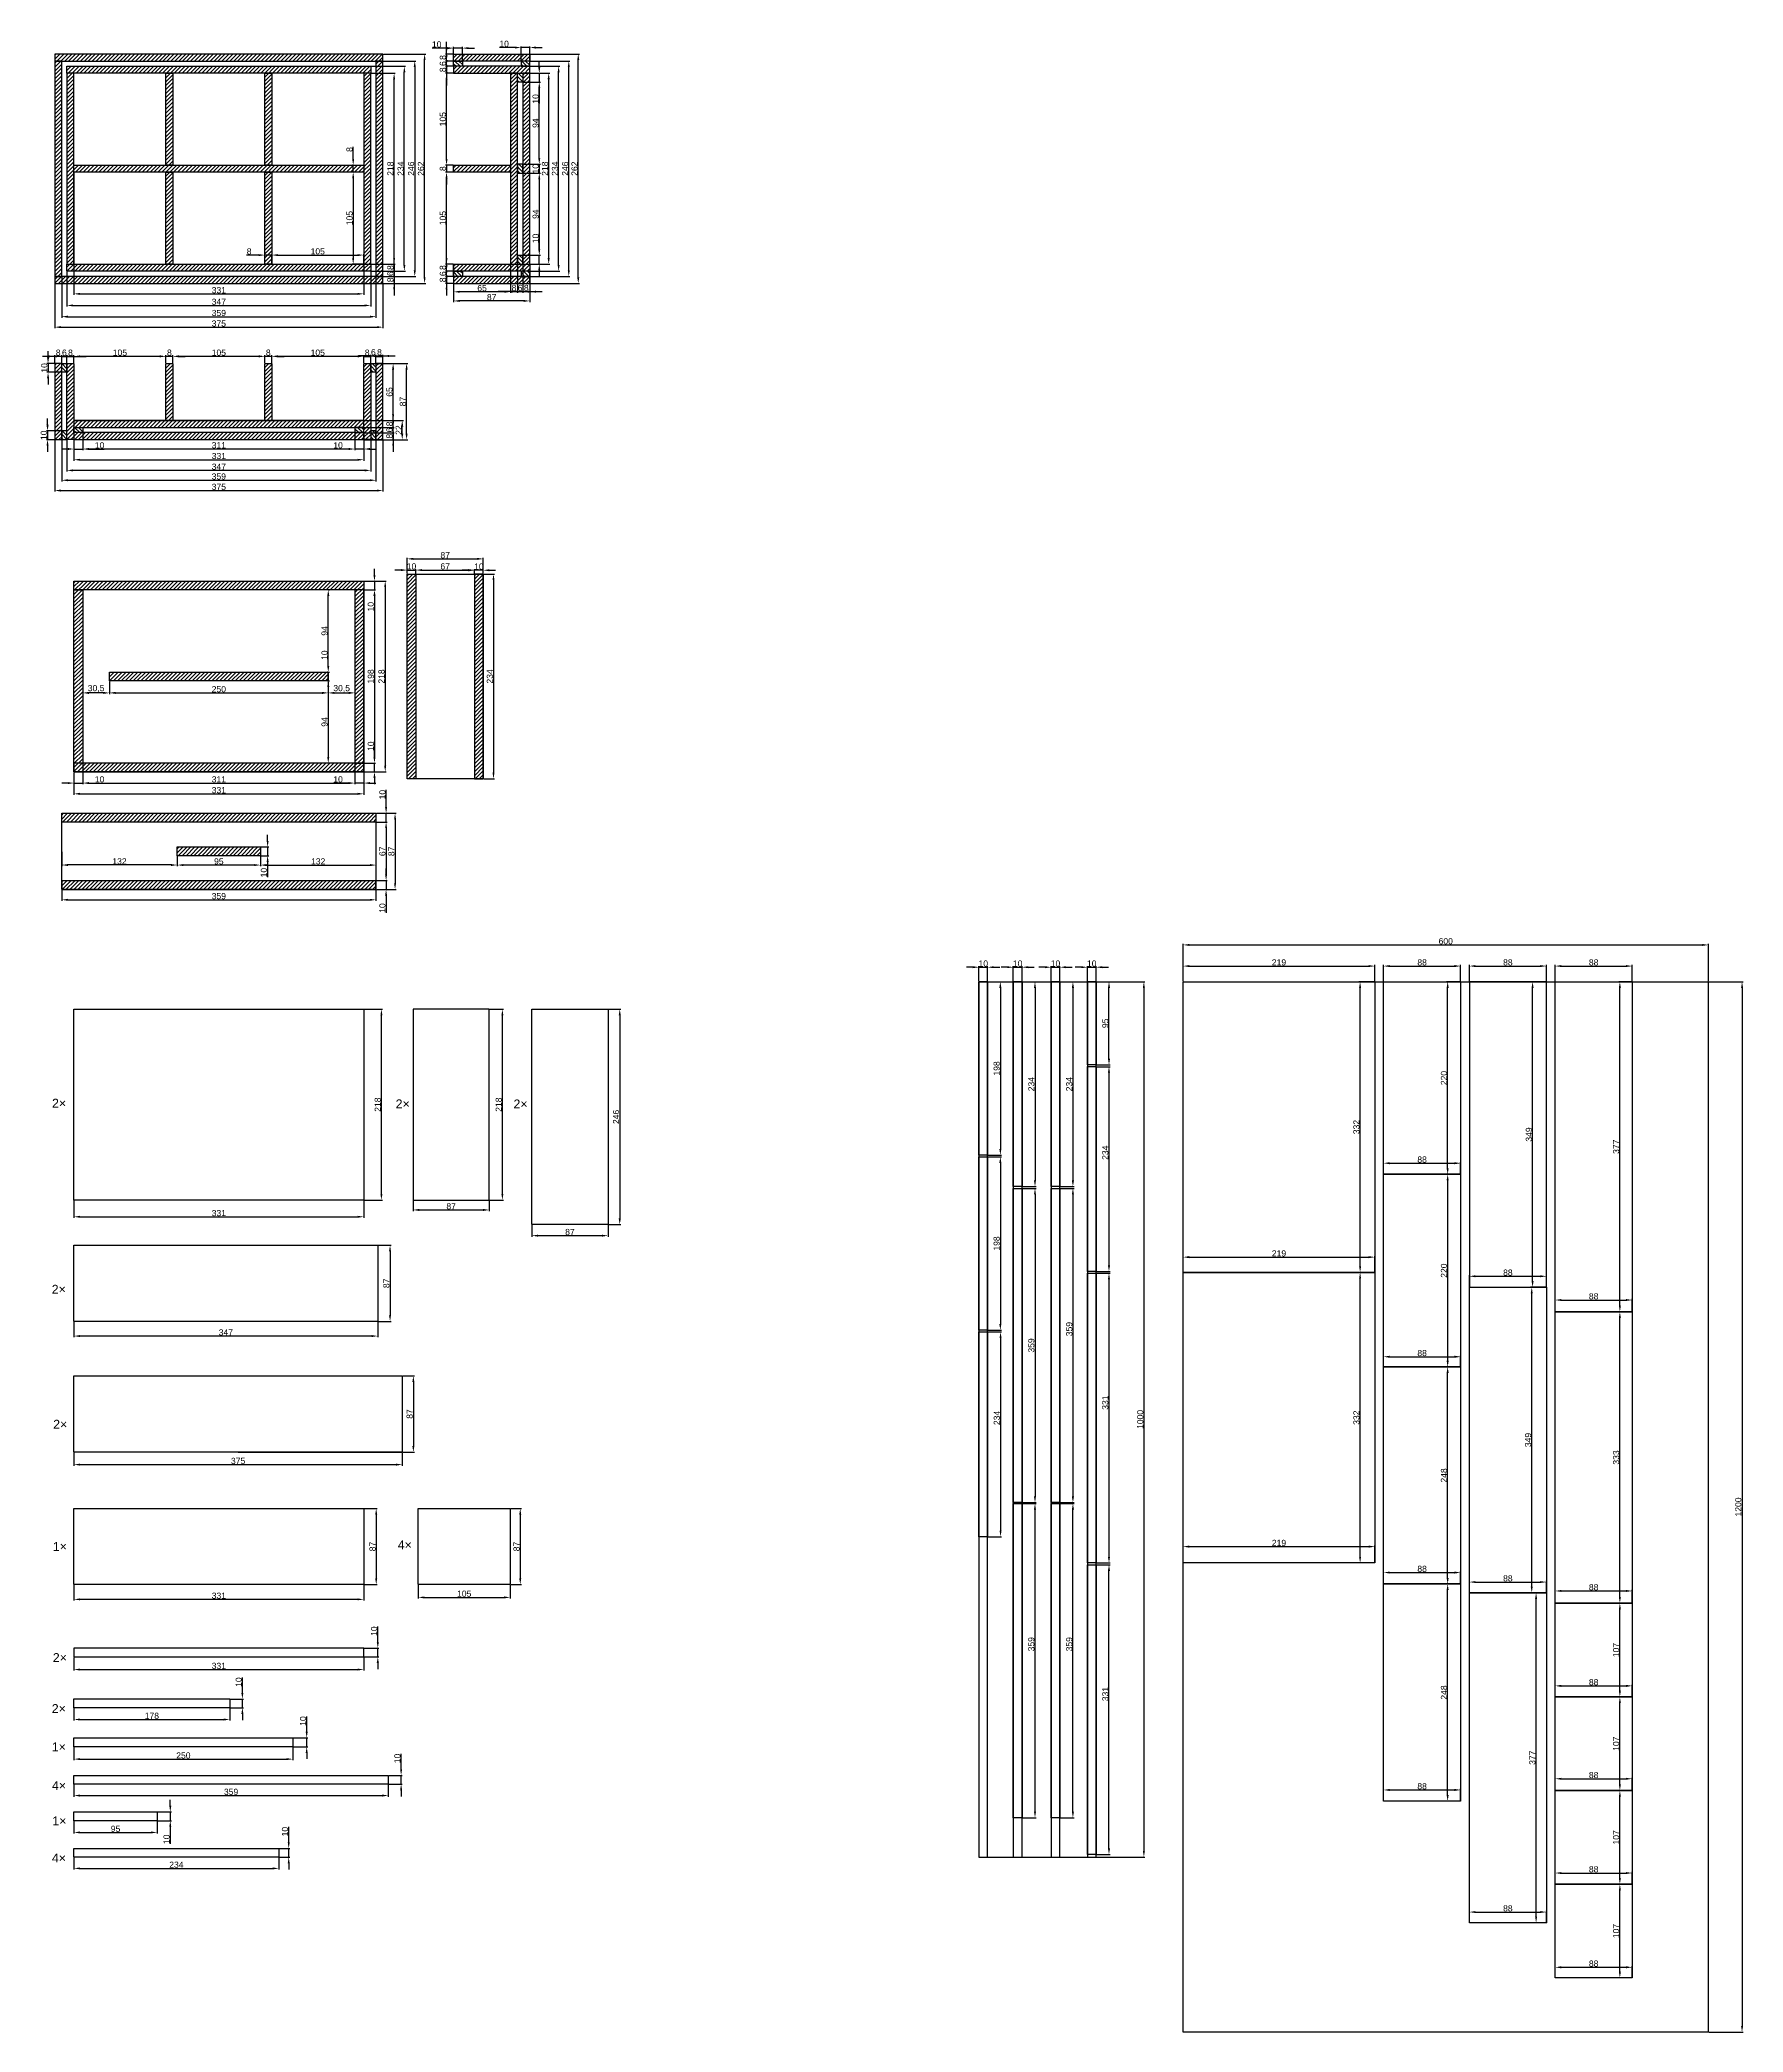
# Model space of a CAD drawing. Header units: millimetres. Extents: x 2483 to 4429, y -710 to 1566.
import ezdxf

# ---------------------------------------------------------------- set-up
doc = ezdxf.new("R2010")
doc.units = ezdxf.units.MM
doc.styles.get("Standard").update_dxf_attribs({"font": 'arial.ttf'})
doc.dimstyles.new('ISO-25', dxfattribs={"dimtxt": 7, "dimasz": 7, "dimexe": 1.25, "dimexo": 0.625, "dimtad": 1, "dimtxsty": 'Standard', "dimcen": 2.5, "dimadec": 0, "dimazin": 0, "dimtfac": 1, "dimtmove": 0, "dimatfit": 3, "dimfxl": 1, "dimarcsym": 0})

msp = doc.modelspace()

# ---------------------------------------------------------------- texts
for s, p in [('2×', (2496.945, 346.338)), ('2×', (2889.481, 345.579)), ('2×', (3024.095, 345.449)), ('2×', (2496.566, 133.731)), ('2×', (2498.238, -20.471)), ('1×', (2497.811, -160.103)), ('4×', (2891.872, -158.32)), ('2×', (2497.834, -287.02)), ('2×', (2496.635, -345.3)), ('1×', (2496.635, -389.052)), ('4×', (2496.86, -433.275)), ('1×', (2497.237, -473.538)), ('4×', (2496.763, -516.043))]:
    msp.add_text(s, height=10.113).set_placement(p)

# ---------------------------------------------------------------- blocks, each defined once
blk = doc.blocks.new('*D25')
at = {"color": 0, "lineweight": -2, "transparency": 16777216}
for p, q in [((2860, 1205), (2853, 1205)), ((2867, 1197.1), (2867, 1206.3)), ((2867, 1205), (2875, 1205)), ((2875, 1197.1), (2875, 1206.3)), ((2882, 1205), (2889, 1205))]:
    blk.add_line(p, q, dxfattribs=at)
at = {"color": 0, "transparency": 16777216}
for points in [[(2860, 1206.2), (2860, 1203.8), (2867, 1205)], [(2882, 1206.2), (2882, 1203.8), (2875, 1205)]]:
    blk.add_solid(points, dxfattribs=at)
at = {"layer": 'Defpoints', "color": 0, "transparency": 16777216}
for p in [(2867, 1196.4), (2875, 1205), (2875, 1196.4)]:
    blk.add_point(p, dxfattribs=at)
at = {"color": 0, "transparency": 16777216, "insert": (2871, 1209.2), "char_height": 7, "attachment_point": 5}
blk.add_mtext('8', dxfattribs=at)
blk = doc.blocks.new('*D26')
at = {"color": 0, "lineweight": -2, "transparency": 16777216}
for p, q in [((2854, 1205), (2847, 1205)), ((2861, 1197.1), (2861, 1206.3)), ((2861, 1205), (2867, 1205)), ((2867, 1197.1), (2867, 1206.3)), ((2874, 1205), (2881, 1205))]:
    blk.add_line(p, q, dxfattribs=at)
at = {"color": 0, "transparency": 16777216}
for points in [[(2854, 1206.2), (2854, 1203.8), (2861, 1205)], [(2874, 1206.2), (2874, 1203.8), (2867, 1205)]]:
    blk.add_solid(points, dxfattribs=at)
at = {"layer": 'Defpoints', "color": 0, "transparency": 16777216}
for p in [(2861, 1196.4), (2867, 1205), (2867, 1196.4)]:
    blk.add_point(p, dxfattribs=at)
at = {"color": 0, "transparency": 16777216, "insert": (2864, 1209.2), "char_height": 7, "attachment_point": 5}
blk.add_mtext('6', dxfattribs=at)
blk = doc.blocks.new('*D27')
at = {"color": 0, "lineweight": -2, "transparency": 16777216}
for p, q in [((2846, 1204.6), (2839, 1204.6)), ((2853, 1197.1), (2853, 1205.8)), ((2853, 1204.6), (2861, 1204.6)), ((2861, 1197.1), (2861, 1205.8)), ((2868, 1204.6), (2875, 1204.6))]:
    blk.add_line(p, q, dxfattribs=at)
at = {"color": 0, "transparency": 16777216}
for points in [[(2846, 1205.8), (2846, 1203.4), (2853, 1204.6)], [(2868, 1205.8), (2868, 1203.4), (2861, 1204.6)]]:
    blk.add_solid(points, dxfattribs=at)
at = {"layer": 'Defpoints', "color": 0, "transparency": 16777216}
for p in [(2853, 1196.4), (2861, 1204.6), (2861, 1196.4)]:
    blk.add_point(p, dxfattribs=at)
at = {"color": 0, "transparency": 16777216, "insert": (2857, 1208.8), "char_height": 7, "attachment_point": 5}
blk.add_mtext('8', dxfattribs=at)
blk = doc.blocks.new('*D30')
at = {"color": 0, "lineweight": -2, "transparency": 16777216}
for p, q in [((2500, 1108.8), (2500, 1050)), ((2875, 1108.8), (2875, 1050)), ((2507, 1051.3), (2868, 1051.3))]:
    blk.add_line(p, q, dxfattribs=at)
at = {"color": 0, "transparency": 16777216}
for points in [[(2507, 1052.4), (2507, 1050.1), (2500, 1051.3)], [(2868, 1052.4), (2868, 1050.1), (2875, 1051.3)]]:
    blk.add_solid(points, dxfattribs=at)
at = {"layer": 'Defpoints', "color": 0, "transparency": 16777216}
for p in [(2500, 1109.4), (2875, 1109.4), (2875, 1051.3)]:
    blk.add_point(p, dxfattribs=at)
at = {"color": 0, "transparency": 16777216, "insert": (2687.5, 1055.5), "char_height": 7, "attachment_point": 5}
blk.add_mtext('375', dxfattribs=at)
blk = doc.blocks.new('*D34')
at = {"color": 0, "lineweight": -2, "transparency": 16777216}
for p, q in [((2514, 1108.8), (2514, 1073)), ((2861, 1108.8), (2861, 1073)), ((2854, 1074.3), (2521, 1074.3))]:
    blk.add_line(p, q, dxfattribs=at)
at = {"color": 0, "transparency": 16777216}
for points in [[(2521, 1075.5), (2521, 1073.1), (2514, 1074.3)], [(2854, 1075.5), (2854, 1073.1), (2861, 1074.3)]]:
    blk.add_solid(points, dxfattribs=at)
at = {"layer": 'Defpoints', "color": 0, "transparency": 16777216}
for p in [(2514, 1109.4), (2861, 1109.4), (2514, 1074.3)]:
    blk.add_point(p, dxfattribs=at)
at = {"color": 0, "transparency": 16777216, "insert": (2687.5, 1078.5), "char_height": 7, "attachment_point": 5}
blk.add_mtext('347', dxfattribs=at)
blk = doc.blocks.new('*D38')
at = {"color": 0, "lineweight": -2, "transparency": 16777216}
for p, q in [((2748, 1197.1), (2748, 1205.8)), ((2846, 1204.6), (2755, 1204.6)), ((2853, 1197.1), (2853, 1205.8))]:
    blk.add_line(p, q, dxfattribs=at)
at = {"color": 0, "transparency": 16777216}
for points in [[(2755, 1205.8), (2755, 1203.4), (2748, 1204.6)], [(2846, 1205.8), (2846, 1203.4), (2853, 1204.6)]]:
    blk.add_solid(points, dxfattribs=at)
at = {"layer": 'Defpoints', "color": 0, "transparency": 16777216}
for p in [(2748, 1204.6), (2748, 1196.4), (2853, 1196.4)]:
    blk.add_point(p, dxfattribs=at)
at = {"color": 0, "transparency": 16777216, "insert": (2800.5, 1208.8), "char_height": 7, "attachment_point": 5}
blk.add_mtext('105', dxfattribs=at)
blk = doc.blocks.new('*D39')
at = {"color": 0, "lineweight": -2, "transparency": 16777216}
for p, q in [((2733, 1204.6), (2726, 1204.6)), ((2740, 1197.1), (2740, 1205.8)), ((2748, 1204.6), (2740, 1204.6)), ((2748, 1197.1), (2748, 1205.8)), ((2755, 1204.6), (2762, 1204.6))]:
    blk.add_line(p, q, dxfattribs=at)
at = {"color": 0, "transparency": 16777216}
for points in [[(2733, 1205.8), (2733, 1203.4), (2740, 1204.6)], [(2755, 1205.8), (2755, 1203.4), (2748, 1204.6)]]:
    blk.add_solid(points, dxfattribs=at)
at = {"layer": 'Defpoints', "color": 0, "transparency": 16777216}
for p in [(2740, 1204.6), (2740, 1196.4), (2748, 1196.4)]:
    blk.add_point(p, dxfattribs=at)
at = {"color": 0, "transparency": 16777216, "insert": (2744, 1208.8), "char_height": 7, "attachment_point": 5}
blk.add_mtext('8', dxfattribs=at)
blk = doc.blocks.new('*D40')
at = {"color": 0, "lineweight": -2, "transparency": 16777216}
for p, q in [((2635, 1197.1), (2635, 1205.8)), ((2733, 1204.6), (2642, 1204.6)), ((2740, 1197.1), (2740, 1205.8))]:
    blk.add_line(p, q, dxfattribs=at)
at = {"color": 0, "transparency": 16777216}
for points in [[(2642, 1205.8), (2642, 1203.4), (2635, 1204.6)], [(2733, 1205.8), (2733, 1203.4), (2740, 1204.6)]]:
    blk.add_solid(points, dxfattribs=at)
at = {"layer": 'Defpoints', "color": 0, "transparency": 16777216}
for p in [(2635, 1204.6), (2635, 1196.4), (2740, 1196.4)]:
    blk.add_point(p, dxfattribs=at)
at = {"color": 0, "transparency": 16777216, "insert": (2687.5, 1208.8), "char_height": 7, "attachment_point": 5}
blk.add_mtext('105', dxfattribs=at)
blk = doc.blocks.new('*D41')
at = {"color": 0, "lineweight": -2, "transparency": 16777216}
for p, q in [((2620, 1204.6), (2613, 1204.6)), ((2627, 1197.1), (2627, 1205.8)), ((2635, 1204.6), (2627, 1204.6)), ((2635, 1197.1), (2635, 1205.8)), ((2642, 1204.6), (2649, 1204.6))]:
    blk.add_line(p, q, dxfattribs=at)
at = {"color": 0, "transparency": 16777216}
for points in [[(2620, 1205.8), (2620, 1203.4), (2627, 1204.6)], [(2642, 1205.8), (2642, 1203.4), (2635, 1204.6)]]:
    blk.add_solid(points, dxfattribs=at)
at = {"layer": 'Defpoints', "color": 0, "transparency": 16777216}
for p in [(2627, 1204.6), (2627, 1196.4), (2635, 1196.4)]:
    blk.add_point(p, dxfattribs=at)
at = {"color": 0, "transparency": 16777216, "insert": (2631, 1208.8), "char_height": 7, "attachment_point": 5}
blk.add_mtext('8', dxfattribs=at)
blk = doc.blocks.new('*D42')
at = {"color": 0, "lineweight": -2, "transparency": 16777216}
for p, q in [((2522, 1197.1), (2522, 1205.8)), ((2620, 1204.6), (2529, 1204.6)), ((2627, 1197.1), (2627, 1205.8))]:
    blk.add_line(p, q, dxfattribs=at)
at = {"color": 0, "transparency": 16777216}
for points in [[(2529, 1205.8), (2529, 1203.4), (2522, 1204.6)], [(2620, 1205.8), (2620, 1203.4), (2627, 1204.6)]]:
    blk.add_solid(points, dxfattribs=at)
at = {"layer": 'Defpoints', "color": 0, "transparency": 16777216}
for p in [(2522, 1204.6), (2522, 1196.4), (2627, 1196.4)]:
    blk.add_point(p, dxfattribs=at)
at = {"color": 0, "transparency": 16777216, "insert": (2574.5, 1208.8), "char_height": 7, "attachment_point": 5}
blk.add_mtext('105', dxfattribs=at)
blk = doc.blocks.new('*D43')
at = {"color": 0, "lineweight": -2, "transparency": 16777216}
for p, q in [((2507, 1204.6), (2500, 1204.6)), ((2514, 1197.1), (2514, 1205.8)), ((2522, 1204.6), (2514, 1204.6)), ((2522, 1197.1), (2522, 1205.8)), ((2529, 1204.6), (2536, 1204.6))]:
    blk.add_line(p, q, dxfattribs=at)
at = {"color": 0, "transparency": 16777216}
for points in [[(2507, 1205.8), (2507, 1203.4), (2514, 1204.6)], [(2529, 1205.8), (2529, 1203.4), (2522, 1204.6)]]:
    blk.add_solid(points, dxfattribs=at)
at = {"layer": 'Defpoints', "color": 0, "transparency": 16777216}
for p in [(2514, 1204.6), (2514, 1196.4), (2522, 1196.4)]:
    blk.add_point(p, dxfattribs=at)
at = {"color": 0, "transparency": 16777216, "insert": (2518, 1208.8), "char_height": 7, "attachment_point": 5}
blk.add_mtext('8', dxfattribs=at)
blk = doc.blocks.new('*D44')
at = {"color": 0, "lineweight": -2, "transparency": 16777216}
for p, q in [((2501, 1204.6), (2494, 1204.6)), ((2508, 1197.1), (2508, 1205.8)), ((2508, 1204.6), (2514, 1204.6)), ((2514, 1197.1), (2514, 1205.8)), ((2521, 1204.6), (2528, 1204.6))]:
    blk.add_line(p, q, dxfattribs=at)
at = {"color": 0, "transparency": 16777216}
for points in [[(2501, 1205.8), (2501, 1203.4), (2508, 1204.6)], [(2521, 1205.8), (2521, 1203.4), (2514, 1204.6)]]:
    blk.add_solid(points, dxfattribs=at)
at = {"layer": 'Defpoints', "color": 0, "transparency": 16777216}
for p in [(2508, 1196.4), (2514, 1204.6), (2514, 1196.4)]:
    blk.add_point(p, dxfattribs=at)
at = {"color": 0, "transparency": 16777216, "insert": (2511, 1208.8), "char_height": 7, "attachment_point": 5}
blk.add_mtext('6', dxfattribs=at)
blk = doc.blocks.new('*D45')
at = {"color": 0, "lineweight": -2, "transparency": 16777216}
for p, q in [((2493, 1204.6), (2486, 1204.6)), ((2500, 1197.1), (2500, 1205.8)), ((2508, 1204.6), (2500, 1204.6)), ((2508, 1197.1), (2508, 1205.8)), ((2515, 1204.6), (2522, 1204.6))]:
    blk.add_line(p, q, dxfattribs=at)
at = {"color": 0, "transparency": 16777216}
for points in [[(2493, 1205.8), (2493, 1203.4), (2500, 1204.6)], [(2515, 1205.8), (2515, 1203.4), (2508, 1204.6)]]:
    blk.add_solid(points, dxfattribs=at)
at = {"layer": 'Defpoints', "color": 0, "transparency": 16777216}
for p in [(2500, 1204.6), (2500, 1196.4), (2508, 1196.4)]:
    blk.add_point(p, dxfattribs=at)
at = {"color": 0, "transparency": 16777216, "insert": (2504, 1208.8), "char_height": 7, "attachment_point": 5}
blk.add_mtext('8', dxfattribs=at)
blk = doc.blocks.new('*D165')
at = {"color": 0, "lineweight": -2, "transparency": 16777216}
for p, q in [((2947.6, 1303), (2947.6, 1310)), ((2955.1, 1288), (2946.4, 1288)), ((2947.6, 1288), (2947.6, 1296)), ((2947.6, 1281), (2947.6, 1274)), ((2948.2, 1296), (2948.9, 1296))]:
    blk.add_line(p, q, dxfattribs=at)
at = {"color": 0, "transparency": 16777216}
for points in [[(2946.5, 1303), (2948.8, 1303), (2947.6, 1296)], [(2946.5, 1281), (2948.8, 1281), (2947.6, 1288)]]:
    blk.add_solid(points, dxfattribs=at)
at = {"layer": 'Defpoints', "color": 0, "transparency": 16777216}
for p in [(2947.6, 1296), (2947.6, 1296), (2955.7, 1288)]:
    blk.add_point(p, dxfattribs=at)
at = {"color": 0, "transparency": 16777216, "insert": (2943.4, 1292), "char_height": 7, "attachment_point": 5, "rotation": 90}
blk.add_mtext('8', dxfattribs=at)
blk = doc.blocks.new('*D166')
at = {"color": 0, "lineweight": -2, "transparency": 16777216}
for p, q in [((2955.1, 1302), (2946.4, 1302)), ((2947.6, 1309), (2947.6, 1316)), ((2947.6, 1296), (2947.6, 1302)), ((2955.1, 1296), (2946.4, 1296)), ((2947.6, 1289), (2947.6, 1282))]:
    blk.add_line(p, q, dxfattribs=at)
at = {"color": 0, "transparency": 16777216}
for points in [[(2946.5, 1309), (2948.8, 1309), (2947.6, 1302)], [(2946.5, 1289), (2948.8, 1289), (2947.6, 1296)]]:
    blk.add_solid(points, dxfattribs=at)
at = {"layer": 'Defpoints', "color": 0, "transparency": 16777216}
for p in [(2947.6, 1302), (2955.7, 1302), (2955.7, 1296)]:
    blk.add_point(p, dxfattribs=at)
at = {"color": 0, "transparency": 16777216, "insert": (2943.4, 1299), "char_height": 7, "attachment_point": 5, "rotation": 90}
blk.add_mtext('6', dxfattribs=at)
blk = doc.blocks.new('*D167')
at = {"color": 0, "lineweight": -2, "transparency": 16777216}
for p, q in [((2947.6, 1317), (2947.6, 1324)), ((2955.1, 1310), (2946.4, 1310)), ((2955.1, 1302), (2946.4, 1302)), ((2947.6, 1302), (2947.6, 1310)), ((2947.6, 1295), (2947.6, 1288))]:
    blk.add_line(p, q, dxfattribs=at)
at = {"color": 0, "transparency": 16777216}
for points in [[(2946.5, 1317), (2948.8, 1317), (2947.6, 1310)], [(2946.5, 1295), (2948.8, 1295), (2947.6, 1302)]]:
    blk.add_solid(points, dxfattribs=at)
at = {"layer": 'Defpoints', "color": 0, "transparency": 16777216}
for p in [(2947.6, 1310), (2955.7, 1310), (2955.7, 1302)]:
    blk.add_point(p, dxfattribs=at)
at = {"color": 0, "transparency": 16777216, "insert": (2943.4, 1306), "char_height": 7, "attachment_point": 5, "rotation": 90}
blk.add_mtext('8', dxfattribs=at)
blk = doc.blocks.new('*D176')
at = {"color": 0, "lineweight": -2, "transparency": 16777216}
for p, q in [((2522, 1108.8), (2522, 1085.2)), ((2853, 1108.8), (2853, 1085.2)), ((2529, 1086.5), (2846, 1086.5))]:
    blk.add_line(p, q, dxfattribs=at)
at = {"color": 0, "transparency": 16777216}
for points in [[(2529, 1087.6), (2529, 1085.3), (2522, 1086.5)], [(2846, 1087.6), (2846, 1085.3), (2853, 1086.5)]]:
    blk.add_solid(points, dxfattribs=at)
at = {"layer": 'Defpoints', "color": 0, "transparency": 16777216}
for p in [(2522, 1109.4), (2853, 1109.4), (2853, 1086.5)]:
    blk.add_point(p, dxfattribs=at)
at = {"color": 0, "transparency": 16777216, "insert": (2687.5, 1090.7), "char_height": 7, "attachment_point": 5}
blk.add_mtext('331', dxfattribs=at)
blk = doc.blocks.new('*D185')
at = {"color": 0, "lineweight": -2, "transparency": 16777216}
for p, q in [((2955.1, 1415), (2946.4, 1415)), ((2947.6, 1317), (2947.6, 1408)), ((2955.1, 1310), (2946.4, 1310))]:
    blk.add_line(p, q, dxfattribs=at)
at = {"color": 0, "transparency": 16777216}
for points in [[(2946.5, 1408), (2948.8, 1408), (2947.6, 1415)], [(2946.5, 1317), (2948.8, 1317), (2947.6, 1310)]]:
    blk.add_solid(points, dxfattribs=at)
at = {"layer": 'Defpoints', "color": 0, "transparency": 16777216}
for p in [(2947.6, 1415), (2955.7, 1415), (2955.7, 1310)]:
    blk.add_point(p, dxfattribs=at)
at = {"color": 0, "transparency": 16777216, "insert": (2943.4, 1362.5), "char_height": 7, "attachment_point": 5, "rotation": 90}
blk.add_mtext('105', dxfattribs=at)
blk = doc.blocks.new('*D186')
at = {"color": 0, "lineweight": -2, "transparency": 16777216}
for p, q in [((2947.6, 1430), (2947.6, 1437)), ((2955.1, 1423), (2946.4, 1423)), ((2955.1, 1415), (2946.4, 1415)), ((2947.6, 1423), (2947.6, 1415)), ((2947.6, 1408), (2947.6, 1401))]:
    blk.add_line(p, q, dxfattribs=at)
at = {"color": 0, "transparency": 16777216}
for points in [[(2946.5, 1430), (2948.8, 1430), (2947.6, 1423)], [(2946.5, 1408), (2948.8, 1408), (2947.6, 1415)]]:
    blk.add_solid(points, dxfattribs=at)
at = {"layer": 'Defpoints', "color": 0, "transparency": 16777216}
for p in [(2947.6, 1415), (2955.7, 1423), (2955.7, 1415)]:
    blk.add_point(p, dxfattribs=at)
at = {"color": 0, "transparency": 16777216, "insert": (2943.4, 1419), "char_height": 7, "attachment_point": 5, "rotation": 90}
blk.add_mtext('8', dxfattribs=at)
blk = doc.blocks.new('*D187')
at = {"color": 0, "lineweight": -2, "transparency": 16777216}
for p, q in [((2955.1, 1528), (2946.4, 1528)), ((2947.6, 1430), (2947.6, 1521)), ((2955.1, 1423), (2946.4, 1423))]:
    blk.add_line(p, q, dxfattribs=at)
at = {"color": 0, "transparency": 16777216}
for points in [[(2946.5, 1521), (2948.8, 1521), (2947.6, 1528)], [(2946.5, 1430), (2948.8, 1430), (2947.6, 1423)]]:
    blk.add_solid(points, dxfattribs=at)
at = {"layer": 'Defpoints', "color": 0, "transparency": 16777216}
for p in [(2947.6, 1528), (2955.7, 1528), (2955.7, 1423)]:
    blk.add_point(p, dxfattribs=at)
at = {"color": 0, "transparency": 16777216, "insert": (2943.4, 1475.5), "char_height": 7, "attachment_point": 5, "rotation": 90}
blk.add_mtext('105', dxfattribs=at)
blk = doc.blocks.new('*D188')
at = {"color": 0, "lineweight": -2, "transparency": 16777216}
for p, q in [((2947.6, 1543), (2947.6, 1550)), ((2955.1, 1536), (2946.4, 1536)), ((2955.1, 1528), (2946.4, 1528)), ((2947.6, 1528), (2947.6, 1536)), ((2947.6, 1521), (2947.6, 1514))]:
    blk.add_line(p, q, dxfattribs=at)
at = {"color": 0, "transparency": 16777216}
for points in [[(2946.5, 1543), (2948.8, 1543), (2947.6, 1536)], [(2946.5, 1521), (2948.8, 1521), (2947.6, 1528)]]:
    blk.add_solid(points, dxfattribs=at)
at = {"layer": 'Defpoints', "color": 0, "transparency": 16777216}
for p in [(2947.6, 1536), (2955.7, 1536), (2955.7, 1528)]:
    blk.add_point(p, dxfattribs=at)
at = {"color": 0, "transparency": 16777216, "insert": (2943.4, 1532), "char_height": 7, "attachment_point": 5, "rotation": 90}
blk.add_mtext('8', dxfattribs=at)
blk = doc.blocks.new('*D189')
at = {"color": 0, "lineweight": -2, "transparency": 16777216}
for p, q in [((2947.6, 1549), (2947.6, 1556)), ((2955.1, 1542), (2946.4, 1542)), ((2955.1, 1536), (2946.4, 1536)), ((2947.6, 1536), (2947.6, 1542)), ((2947.6, 1529), (2947.6, 1522))]:
    blk.add_line(p, q, dxfattribs=at)
at = {"color": 0, "transparency": 16777216}
for points in [[(2946.5, 1549), (2948.8, 1549), (2947.6, 1542)], [(2946.5, 1529), (2948.8, 1529), (2947.6, 1536)]]:
    blk.add_solid(points, dxfattribs=at)
at = {"layer": 'Defpoints', "color": 0, "transparency": 16777216}
for p in [(2947.6, 1542), (2955.7, 1542), (2955.7, 1536)]:
    blk.add_point(p, dxfattribs=at)
at = {"color": 0, "transparency": 16777216, "insert": (2943.4, 1539), "char_height": 7, "attachment_point": 5, "rotation": 90}
blk.add_mtext('6', dxfattribs=at)
blk = doc.blocks.new('*D190')
at = {"color": 0, "lineweight": -2, "transparency": 16777216}
for p, q in [((2955.1, 1550), (2946.4, 1550)), ((2947.6, 1557), (2947.6, 1564)), ((2947.6, 1542), (2947.6, 1550)), ((2955.1, 1542), (2946.4, 1542)), ((2947.6, 1535), (2947.6, 1528))]:
    blk.add_line(p, q, dxfattribs=at)
at = {"color": 0, "transparency": 16777216}
for points in [[(2946.5, 1557), (2948.8, 1557), (2947.6, 1550)], [(2946.5, 1535), (2948.8, 1535), (2947.6, 1542)]]:
    blk.add_solid(points, dxfattribs=at)
at = {"layer": 'Defpoints', "color": 0, "transparency": 16777216}
for p in [(2947.6, 1550), (2955.7, 1550), (2955.7, 1542)]:
    blk.add_point(p, dxfattribs=at)
at = {"color": 0, "transparency": 16777216, "insert": (2943.4, 1546), "char_height": 7, "attachment_point": 5, "rotation": 90}
blk.add_mtext('8', dxfattribs=at)
blk = doc.blocks.new('*D191')
at = {"color": 0, "lineweight": -2, "transparency": 16777216}
for p, q in [((3020.7, 1309.3), (3020.7, 1277.2)), ((3028.7, 1309.3), (3028.7, 1277.2)), ((3013.7, 1278.5), (3006.7, 1278.5)), ((3020.7, 1278.5), (3028.7, 1278.5)), ((3035.7, 1278.5), (3042.7, 1278.5))]:
    blk.add_line(p, q, dxfattribs=at)
at = {"color": 0, "transparency": 16777216}
for points in [[(3013.7, 1279.6), (3013.7, 1277.3), (3020.7, 1278.5)], [(3035.7, 1279.6), (3035.7, 1277.3), (3028.7, 1278.5)]]:
    blk.add_solid(points, dxfattribs=at)
at = {"layer": 'Defpoints', "color": 0, "transparency": 16777216}
for p in [(3020.7, 1310), (3028.7, 1310), (3028.7, 1278.5)]:
    blk.add_point(p, dxfattribs=at)
at = {"color": 0, "transparency": 16777216, "insert": (3024.7, 1282.7), "char_height": 7, "attachment_point": 5}
blk.add_mtext('8', dxfattribs=at)
blk = doc.blocks.new('*D192')
at = {"color": 0, "lineweight": -2, "transparency": 16777216}
for p, q in [((3028.7, 1309.3), (3028.7, 1277.2)), ((3034.7, 1309.3), (3034.7, 1277.2)), ((3021.7, 1278.5), (3014.7, 1278.5)), ((3028.7, 1278.5), (3034.7, 1278.5)), ((3041.7, 1278.5), (3048.7, 1278.5))]:
    blk.add_line(p, q, dxfattribs=at)
at = {"color": 0, "transparency": 16777216}
for points in [[(3021.7, 1279.6), (3021.7, 1277.3), (3028.7, 1278.5)], [(3041.7, 1279.6), (3041.7, 1277.3), (3034.7, 1278.5)]]:
    blk.add_solid(points, dxfattribs=at)
at = {"layer": 'Defpoints', "color": 0, "transparency": 16777216}
for p in [(3028.7, 1310), (3034.7, 1310), (3034.7, 1278.5)]:
    blk.add_point(p, dxfattribs=at)
at = {"color": 0, "transparency": 16777216, "insert": (3031.7, 1282.7), "char_height": 7, "attachment_point": 5}
blk.add_mtext('6', dxfattribs=at)
blk = doc.blocks.new('*D193')
at = {"color": 0, "lineweight": -2, "transparency": 16777216}
for p, q in [((3034.7, 1309.3), (3034.7, 1277.2)), ((3042.7, 1309.3), (3042.7, 1277.2)), ((3027.7, 1278.5), (3020.7, 1278.5)), ((3034.7, 1278.5), (3042.7, 1278.5)), ((3049.7, 1278.5), (3056.7, 1278.5))]:
    blk.add_line(p, q, dxfattribs=at)
at = {"color": 0, "transparency": 16777216}
for points in [[(3027.7, 1279.6), (3027.7, 1277.3), (3034.7, 1278.5)], [(3049.7, 1279.6), (3049.7, 1277.3), (3042.7, 1278.5)]]:
    blk.add_solid(points, dxfattribs=at)
at = {"layer": 'Defpoints', "color": 0, "transparency": 16777216}
for p in [(3034.7, 1310), (3042.7, 1310), (3042.7, 1278.5)]:
    blk.add_point(p, dxfattribs=at)
at = {"color": 0, "transparency": 16777216, "insert": (3038.7, 1282.7), "char_height": 7, "attachment_point": 5}
blk.add_mtext('8', dxfattribs=at)
blk = doc.blocks.new('*D194')
at = {"color": 0, "lineweight": -2, "transparency": 16777216}
for p, q in [((2955.7, 1309.3), (2955.7, 1277.1)), ((3020.7, 1309.3), (3020.7, 1277.1)), ((3013.7, 1278.3), (2962.7, 1278.3))]:
    blk.add_line(p, q, dxfattribs=at)
at = {"color": 0, "transparency": 16777216}
for points in [[(2962.7, 1279.5), (2962.7, 1277.2), (2955.7, 1278.3)], [(3013.7, 1279.5), (3013.7, 1277.2), (3020.7, 1278.3)]]:
    blk.add_solid(points, dxfattribs=at)
at = {"layer": 'Defpoints', "color": 0, "transparency": 16777216}
for p in [(2955.7, 1310), (3020.7, 1310), (2955.7, 1278.3)]:
    blk.add_point(p, dxfattribs=at)
at = {"color": 0, "transparency": 16777216, "insert": (2988.2, 1282.5), "char_height": 7, "attachment_point": 5}
blk.add_mtext('65', dxfattribs=at)
blk = doc.blocks.new('*D195')
at = {"color": 0, "lineweight": -2, "transparency": 16777216}
for p, q in [((2955.7, 1287.3), (2955.7, 1266.6)), ((3042.7, 1287.3), (3042.7, 1266.6)), ((3035.7, 1267.9), (2962.7, 1267.9))]:
    blk.add_line(p, q, dxfattribs=at)
at = {"color": 0, "transparency": 16777216}
for points in [[(2962.7, 1269), (2962.7, 1266.7), (2955.7, 1267.9)], [(3035.7, 1269), (3035.7, 1266.7), (3042.7, 1267.9)]]:
    blk.add_solid(points, dxfattribs=at)
at = {"layer": 'Defpoints', "color": 0, "transparency": 16777216}
for p in [(2955.7, 1288), (3042.7, 1288), (2955.7, 1267.9)]:
    blk.add_point(p, dxfattribs=at)
at = {"color": 0, "transparency": 16777216, "insert": (2999.2, 1272.1), "char_height": 7, "attachment_point": 5}
blk.add_mtext('87', dxfattribs=at)
blk = doc.blocks.new('*D196')
at = {"color": 0, "lineweight": -2, "transparency": 16777216}
for p, q in [((3025.7, 1557.4), (3008.1, 1557.4)), ((3032.7, 1542.6), (3032.7, 1558.6)), ((3042.7, 1557.4), (3032.7, 1557.4)), ((3042.7, 1542.6), (3042.7, 1558.6)), ((3049.7, 1557.4), (3056.7, 1557.4))]:
    blk.add_line(p, q, dxfattribs=at)
at = {"color": 0, "transparency": 16777216}
for points in [[(3025.7, 1558.5), (3025.7, 1556.2), (3032.7, 1557.4)], [(3049.7, 1558.5), (3049.7, 1556.2), (3042.7, 1557.4)]]:
    blk.add_solid(points, dxfattribs=at)
at = {"layer": 'Defpoints', "color": 0, "transparency": 16777216}
for p in [(3032.7, 1557.4), (3032.7, 1542), (3042.7, 1542)]:
    blk.add_point(p, dxfattribs=at)
at = {"color": 0, "transparency": 16777216, "insert": (3013.4, 1561.6), "char_height": 7, "attachment_point": 5}
blk.add_mtext('10', dxfattribs=at)
blk = doc.blocks.new('*D197')
at = {"color": 0, "lineweight": -2, "transparency": 16777216}
for p, q in [((2948.7, 1556.7), (2931.1, 1556.7)), ((2955.7, 1542.6), (2955.7, 1558)), ((2965.7, 1556.7), (2955.7, 1556.7)), ((2965.7, 1542.6), (2965.7, 1558)), ((2972.7, 1556.7), (2979.7, 1556.7))]:
    blk.add_line(p, q, dxfattribs=at)
at = {"color": 0, "transparency": 16777216}
for points in [[(2948.7, 1557.9), (2948.7, 1555.6), (2955.7, 1556.7)], [(2972.7, 1557.9), (2972.7, 1555.6), (2965.7, 1556.7)]]:
    blk.add_solid(points, dxfattribs=at)
at = {"layer": 'Defpoints', "color": 0, "transparency": 16777216}
for p in [(2955.7, 1556.7), (2955.7, 1542), (2965.7, 1542)]:
    blk.add_point(p, dxfattribs=at)
at = {"color": 0, "transparency": 16777216, "insert": (2936.4, 1560.9), "char_height": 7, "attachment_point": 5}
blk.add_mtext('10', dxfattribs=at)
blk = doc.blocks.new('*D201')
at = {"color": 0, "lineweight": -2, "transparency": 16777216}
for p, q in [((3035.3, 1528), (3065.6, 1528)), ((3064.3, 1317), (3064.3, 1521)), ((3035.3, 1310), (3065.6, 1310))]:
    blk.add_line(p, q, dxfattribs=at)
at = {"color": 0, "transparency": 16777216}
for points in [[(3063.1, 1521), (3065.5, 1521), (3064.3, 1528)], [(3063.1, 1317), (3065.5, 1317), (3064.3, 1310)]]:
    blk.add_solid(points, dxfattribs=at)
at = {"layer": 'Defpoints', "color": 0, "transparency": 16777216}
for p in [(3034.7, 1528), (3064.3, 1528), (3034.7, 1310)]:
    blk.add_point(p, dxfattribs=at)
at = {"color": 0, "transparency": 16777216, "insert": (3060.1, 1419), "char_height": 7, "attachment_point": 5, "rotation": 90}
blk.add_mtext('218', dxfattribs=at)
blk = doc.blocks.new('*D202')
at = {"color": 0, "lineweight": -2, "transparency": 16777216}
for p, q in [((3043.3, 1536), (3076.9, 1536)), ((3075.7, 1309), (3075.7, 1529)), ((3043.3, 1302), (3076.9, 1302))]:
    blk.add_line(p, q, dxfattribs=at)
at = {"color": 0, "transparency": 16777216}
for points in [[(3074.5, 1529), (3076.8, 1529), (3075.7, 1536)], [(3074.5, 1309), (3076.8, 1309), (3075.7, 1302)]]:
    blk.add_solid(points, dxfattribs=at)
at = {"layer": 'Defpoints', "color": 0, "transparency": 16777216}
for p in [(3042.7, 1536), (3075.7, 1536), (3042.7, 1302)]:
    blk.add_point(p, dxfattribs=at)
at = {"color": 0, "transparency": 16777216, "insert": (3071.5, 1419), "char_height": 7, "attachment_point": 5, "rotation": 90}
blk.add_mtext('234', dxfattribs=at)
blk = doc.blocks.new('*D203')
at = {"color": 0, "lineweight": -2, "transparency": 16777216}
for p, q in [((3043.3, 1542), (3088.5, 1542)), ((3087.3, 1303), (3087.3, 1535)), ((3043.3, 1296), (3088.5, 1296))]:
    blk.add_line(p, q, dxfattribs=at)
at = {"color": 0, "transparency": 16777216}
for points in [[(3086.1, 1535), (3088.4, 1535), (3087.3, 1542)], [(3086.1, 1303), (3088.4, 1303), (3087.3, 1296)]]:
    blk.add_solid(points, dxfattribs=at)
at = {"layer": 'Defpoints', "color": 0, "transparency": 16777216}
for p in [(3042.7, 1542), (3087.3, 1542), (3042.7, 1296)]:
    blk.add_point(p, dxfattribs=at)
at = {"color": 0, "transparency": 16777216, "insert": (3083.1, 1419), "char_height": 7, "attachment_point": 5, "rotation": 90}
blk.add_mtext('246', dxfattribs=at)
blk = doc.blocks.new('*D204')
at = {"color": 0, "lineweight": -2, "transparency": 16777216}
for p, q in [((3043.3, 1550), (3099.4, 1550)), ((3098.1, 1295), (3098.1, 1543)), ((3043.3, 1288), (3099.4, 1288))]:
    blk.add_line(p, q, dxfattribs=at)
at = {"color": 0, "transparency": 16777216}
for points in [[(3096.9, 1543), (3099.3, 1543), (3098.1, 1550)], [(3096.9, 1295), (3099.3, 1295), (3098.1, 1288)]]:
    blk.add_solid(points, dxfattribs=at)
at = {"layer": 'Defpoints', "color": 0, "transparency": 16777216}
for p in [(3042.7, 1550), (3098.1, 1550), (3042.7, 1288)]:
    blk.add_point(p, dxfattribs=at)
at = {"color": 0, "transparency": 16777216, "insert": (3093.9, 1419), "char_height": 7, "attachment_point": 5, "rotation": 90}
blk.add_mtext('262', dxfattribs=at)
blk = doc.blocks.new('*D209')
at = {"color": 0, "lineweight": -2, "transparency": 16777216}
for p, q in [((2852.4, 1415), (2839.7, 1415)), ((2841, 1408), (2841, 1317)), ((2852.4, 1310), (2839.7, 1310))]:
    blk.add_line(p, q, dxfattribs=at)
at = {"color": 0, "transparency": 16777216}
for points in [[(2839.8, 1408), (2842.1, 1408), (2841, 1415)], [(2839.8, 1317), (2842.1, 1317), (2841, 1310)]]:
    blk.add_solid(points, dxfattribs=at)
at = {"layer": 'Defpoints', "color": 0, "transparency": 16777216}
for p in [(2853, 1415), (2841, 1310), (2853, 1310)]:
    blk.add_point(p, dxfattribs=at)
at = {"color": 0, "transparency": 16777216, "insert": (2836.8, 1362.5), "char_height": 7, "attachment_point": 5, "rotation": 90}
blk.add_mtext('105', dxfattribs=at)
blk = doc.blocks.new('*D213')
at = {"color": 0, "lineweight": -2, "transparency": 16777216}
for p, q in [((2514, 1301.3), (2514, 1261.5)), ((2861, 1301.3), (2861, 1261.5)), ((2521, 1262.7), (2854, 1262.7))]:
    blk.add_line(p, q, dxfattribs=at)
at = {"color": 0, "transparency": 16777216}
for points in [[(2521, 1263.9), (2521, 1261.6), (2514, 1262.7)], [(2854, 1263.9), (2854, 1261.6), (2861, 1262.7)]]:
    blk.add_solid(points, dxfattribs=at)
at = {"layer": 'Defpoints', "color": 0, "transparency": 16777216}
for p in [(2514, 1302), (2861, 1302), (2861, 1262.7)]:
    blk.add_point(p, dxfattribs=at)
at = {"color": 0, "transparency": 16777216, "insert": (2687.5, 1266.9), "char_height": 7, "attachment_point": 5}
blk.add_mtext('347', dxfattribs=at)
blk = doc.blocks.new('*D215')
at = {"color": 0, "lineweight": -2, "transparency": 16777216}
for p, q in [((2500, 1287.3), (2500, 1236.7)), ((2875, 1287.3), (2875, 1236.7)), ((2507, 1237.9), (2868, 1237.9))]:
    blk.add_line(p, q, dxfattribs=at)
at = {"color": 0, "transparency": 16777216}
for points in [[(2507, 1239.1), (2507, 1236.8), (2500, 1237.9)], [(2868, 1239.1), (2868, 1236.8), (2875, 1237.9)]]:
    blk.add_solid(points, dxfattribs=at)
at = {"layer": 'Defpoints', "color": 0, "transparency": 16777216}
for p in [(2500, 1288), (2875, 1288), (2875, 1237.9)]:
    blk.add_point(p, dxfattribs=at)
at = {"color": 0, "transparency": 16777216, "insert": (2687.5, 1242.1), "char_height": 7, "attachment_point": 5}
blk.add_mtext('375', dxfattribs=at)
blk = doc.blocks.new('*D216')
at = {"color": 0, "lineweight": -2, "transparency": 16777216}
for p, q in [((2861.6, 1528), (2889, 1528)), ((2887.7, 1317), (2887.7, 1521)), ((2861.6, 1310), (2889, 1310))]:
    blk.add_line(p, q, dxfattribs=at)
at = {"color": 0, "transparency": 16777216}
for points in [[(2886.6, 1521), (2888.9, 1521), (2887.7, 1528)], [(2886.6, 1317), (2888.9, 1317), (2887.7, 1310)]]:
    blk.add_solid(points, dxfattribs=at)
at = {"layer": 'Defpoints', "color": 0, "transparency": 16777216}
for p in [(2861, 1528), (2887.7, 1528), (2861, 1310)]:
    blk.add_point(p, dxfattribs=at)
at = {"color": 0, "transparency": 16777216, "insert": (2883.5, 1419), "char_height": 7, "attachment_point": 5, "rotation": 90}
blk.add_mtext('218', dxfattribs=at)
blk = doc.blocks.new('*D217')
at = {"color": 0, "lineweight": -2, "transparency": 16777216}
for p, q in [((2861.6, 1536), (2900.7, 1536)), ((2899.4, 1309), (2899.4, 1529)), ((2861.6, 1302), (2900.7, 1302))]:
    blk.add_line(p, q, dxfattribs=at)
at = {"color": 0, "transparency": 16777216}
for points in [[(2898.3, 1529), (2900.6, 1529), (2899.4, 1536)], [(2898.3, 1309), (2900.6, 1309), (2899.4, 1302)]]:
    blk.add_solid(points, dxfattribs=at)
at = {"layer": 'Defpoints', "color": 0, "transparency": 16777216}
for p in [(2861, 1536), (2899.4, 1536), (2861, 1302)]:
    blk.add_point(p, dxfattribs=at)
at = {"color": 0, "transparency": 16777216, "insert": (2895.2, 1419), "char_height": 7, "attachment_point": 5, "rotation": 90}
blk.add_mtext('234', dxfattribs=at)
blk = doc.blocks.new('*D219')
at = {"color": 0, "lineweight": -2, "transparency": 16777216}
for p, q in [((2875.6, 1550), (2923.8, 1550)), ((2922.6, 1295), (2922.6, 1543)), ((2875.6, 1288), (2923.8, 1288))]:
    blk.add_line(p, q, dxfattribs=at)
at = {"color": 0, "transparency": 16777216}
for points in [[(2921.4, 1543), (2923.7, 1543), (2922.6, 1550)], [(2921.4, 1295), (2923.7, 1295), (2922.6, 1288)]]:
    blk.add_solid(points, dxfattribs=at)
at = {"layer": 'Defpoints', "color": 0, "transparency": 16777216}
for p in [(2875, 1550), (2922.6, 1550), (2875, 1288)]:
    blk.add_point(p, dxfattribs=at)
at = {"color": 0, "transparency": 16777216, "insert": (2918.4, 1419), "char_height": 7, "attachment_point": 5, "rotation": 90}
blk.add_mtext('262', dxfattribs=at)
blk = doc.blocks.new('*D223')
at = {"color": 0, "lineweight": -2, "transparency": 16777216}
for p, q in [((2875.6, 1542), (2912.6, 1542)), ((2911.3, 1535), (2911.3, 1303)), ((2875.6, 1296), (2912.6, 1296))]:
    blk.add_line(p, q, dxfattribs=at)
at = {"color": 0, "transparency": 16777216}
for points in [[(2910.1, 1535), (2912.5, 1535), (2911.3, 1542)], [(2910.1, 1303), (2912.5, 1303), (2911.3, 1296)]]:
    blk.add_solid(points, dxfattribs=at)
at = {"layer": 'Defpoints', "color": 0, "transparency": 16777216}
for p in [(2875, 1542), (2875, 1296), (2911.3, 1296)]:
    blk.add_point(p, dxfattribs=at)
at = {"color": 0, "transparency": 16777216, "insert": (2907.1, 1419), "char_height": 7, "attachment_point": 5, "rotation": 90}
blk.add_mtext('246', dxfattribs=at)
blk = doc.blocks.new('*D224')
at = {"color": 0, "lineweight": -2, "transparency": 16777216}
for p, q in [((2492.4, 1203.4), (2492.4, 1210.4)), ((2507.4, 1196.4), (2491.1, 1196.4)), ((2507.4, 1186.4), (2491.1, 1186.4)), ((2492.4, 1196.4), (2492.4, 1186.4)), ((2492.4, 1179.4), (2492.4, 1172.4))]:
    blk.add_line(p, q, dxfattribs=at)
at = {"color": 0, "transparency": 16777216}
for points in [[(2491.2, 1203.4), (2493.6, 1203.4), (2492.4, 1196.4)], [(2491.2, 1179.4), (2493.6, 1179.4), (2492.4, 1186.4)]]:
    blk.add_solid(points, dxfattribs=at)
at = {"layer": 'Defpoints', "color": 0, "transparency": 16777216}
for p in [(2492.4, 1186.4), (2508, 1196.4), (2508, 1186.4)]:
    blk.add_point(p, dxfattribs=at)
at = {"color": 0, "transparency": 16777216, "insert": (2488.2, 1191.4), "char_height": 7, "attachment_point": 5, "rotation": 90}
blk.add_mtext('10', dxfattribs=at)
blk = doc.blocks.new('*D225')
at = {"color": 0, "lineweight": -2, "transparency": 16777216}
for p, q in [((2507.4, 1119.4), (2490.6, 1119.4)), ((2491.8, 1126.4), (2491.8, 1133.4)), ((2491.8, 1119.4), (2491.8, 1109.4)), ((2507.4, 1109.4), (2490.6, 1109.4)), ((2491.8, 1102.4), (2491.8, 1095.4))]:
    blk.add_line(p, q, dxfattribs=at)
at = {"color": 0, "transparency": 16777216}
for points in [[(2490.6, 1126.4), (2493, 1126.4), (2491.8, 1119.4)], [(2490.6, 1102.4), (2493, 1102.4), (2491.8, 1109.4)]]:
    blk.add_solid(points, dxfattribs=at)
at = {"layer": 'Defpoints', "color": 0, "transparency": 16777216}
for p in [(2508, 1119.4), (2491.8, 1109.4), (2508, 1109.4)]:
    blk.add_point(p, dxfattribs=at)
at = {"color": 0, "transparency": 16777216, "insert": (2487.6, 1114.4), "char_height": 7, "attachment_point": 5, "rotation": 90}
blk.add_mtext('10', dxfattribs=at)
blk = doc.blocks.new('*D226')
at = {"color": 0, "lineweight": -2, "transparency": 16777216}
for p, q in [((2853.6, 1117.4), (2887.9, 1117.4)), ((2886.6, 1124.4), (2886.6, 1131.4)), ((2886.6, 1109.4), (2886.6, 1117.4)), ((2853.6, 1109.4), (2887.9, 1109.4)), ((2886.6, 1102.4), (2886.6, 1095.4))]:
    blk.add_line(p, q, dxfattribs=at)
at = {"color": 0, "transparency": 16777216}
for points in [[(2885.5, 1124.4), (2887.8, 1124.4), (2886.6, 1117.4)], [(2885.5, 1102.4), (2887.8, 1102.4), (2886.6, 1109.4)]]:
    blk.add_solid(points, dxfattribs=at)
at = {"layer": 'Defpoints', "color": 0, "transparency": 16777216}
for p in [(2853, 1117.4), (2886.6, 1117.4), (2853, 1109.4)]:
    blk.add_point(p, dxfattribs=at)
at = {"color": 0, "transparency": 16777216, "insert": (2882.4, 1113.4), "char_height": 7, "attachment_point": 5, "rotation": 90}
blk.add_mtext('8', dxfattribs=at)
blk = doc.blocks.new('*D227')
at = {"color": 0, "lineweight": -2, "transparency": 16777216}
for p, q in [((2853.6, 1123.4), (2887.9, 1123.4)), ((2853.6, 1117.4), (2887.9, 1117.4)), ((2886.6, 1130.4), (2886.6, 1137.4)), ((2886.6, 1117.4), (2886.6, 1123.4)), ((2886.6, 1110.4), (2886.6, 1103.4))]:
    blk.add_line(p, q, dxfattribs=at)
at = {"color": 0, "transparency": 16777216}
for points in [[(2885.5, 1130.4), (2887.8, 1130.4), (2886.6, 1123.4)], [(2885.5, 1110.4), (2887.8, 1110.4), (2886.6, 1117.4)]]:
    blk.add_solid(points, dxfattribs=at)
at = {"layer": 'Defpoints', "color": 0, "transparency": 16777216}
for p in [(2853, 1123.4), (2853, 1117.4), (2886.6, 1123.4)]:
    blk.add_point(p, dxfattribs=at)
at = {"color": 0, "transparency": 16777216, "insert": (2882.4, 1120.4), "char_height": 7, "attachment_point": 5, "rotation": 90}
blk.add_mtext('6', dxfattribs=at)
blk = doc.blocks.new('*D228')
at = {"color": 0, "lineweight": -2, "transparency": 16777216}
for p, q in [((2886.6, 1138.4), (2886.6, 1145.4)), ((2853.6, 1131.4), (2887.9, 1131.4)), ((2853.6, 1123.4), (2887.9, 1123.4)), ((2886.6, 1123.4), (2886.6, 1131.4)), ((2886.6, 1116.4), (2886.6, 1109.4))]:
    blk.add_line(p, q, dxfattribs=at)
at = {"color": 0, "transparency": 16777216}
for points in [[(2885.5, 1138.4), (2887.8, 1138.4), (2886.6, 1131.4)], [(2885.5, 1116.4), (2887.8, 1116.4), (2886.6, 1123.4)]]:
    blk.add_solid(points, dxfattribs=at)
at = {"layer": 'Defpoints', "color": 0, "transparency": 16777216}
for p in [(2853, 1131.4), (2853, 1123.4), (2886.6, 1131.4)]:
    blk.add_point(p, dxfattribs=at)
at = {"color": 0, "transparency": 16777216, "insert": (2882.4, 1127.4), "char_height": 7, "attachment_point": 5, "rotation": 90}
blk.add_mtext('8', dxfattribs=at)
blk = doc.blocks.new('*D229')
at = {"color": 0, "lineweight": -2, "transparency": 16777216}
for p, q in [((2853.6, 1196.4), (2887.9, 1196.4)), ((2886.6, 1138.4), (2886.6, 1189.4)), ((2853.6, 1131.4), (2887.9, 1131.4))]:
    blk.add_line(p, q, dxfattribs=at)
at = {"color": 0, "transparency": 16777216}
for points in [[(2885.4, 1189.4), (2887.8, 1189.4), (2886.6, 1196.4)], [(2885.4, 1138.4), (2887.8, 1138.4), (2886.6, 1131.4)]]:
    blk.add_solid(points, dxfattribs=at)
at = {"layer": 'Defpoints', "color": 0, "transparency": 16777216}
for p in [(2853, 1196.4), (2886.6, 1196.4), (2853, 1131.4)]:
    blk.add_point(p, dxfattribs=at)
at = {"color": 0, "transparency": 16777216, "insert": (2882.4, 1163.9), "char_height": 7, "attachment_point": 5, "rotation": 90}
blk.add_mtext('65', dxfattribs=at)
blk = doc.blocks.new('*D230')
at = {"color": 0, "lineweight": -2, "transparency": 16777216}
for p, q in [((2875.6, 1196.4), (2903.3, 1196.4)), ((2902, 1116.4), (2902, 1189.4)), ((2875.6, 1109.4), (2903.3, 1109.4))]:
    blk.add_line(p, q, dxfattribs=at)
at = {"color": 0, "transparency": 16777216}
for points in [[(2900.8, 1189.4), (2903.2, 1189.4), (2902, 1196.4)], [(2900.8, 1116.4), (2903.2, 1116.4), (2902, 1109.4)]]:
    blk.add_solid(points, dxfattribs=at)
at = {"layer": 'Defpoints', "color": 0, "transparency": 16777216}
for p in [(2875, 1196.4), (2902, 1196.4), (2875, 1109.4)]:
    blk.add_point(p, dxfattribs=at)
at = {"color": 0, "transparency": 16777216, "insert": (2897.8, 1152.9), "char_height": 7, "attachment_point": 5, "rotation": 90}
blk.add_mtext('87', dxfattribs=at)
blk = doc.blocks.new('*D232')
at = {"color": 0, "lineweight": -2, "transparency": 16777216}
for p, q in [((2853.6, 1131.4), (2898.3, 1131.4)), ((2897, 1116.4), (2897, 1124.4)), ((2853.6, 1109.4), (2898.3, 1109.4))]:
    blk.add_line(p, q, dxfattribs=at)
at = {"color": 0, "transparency": 16777216}
for points in [[(2895.8, 1124.4), (2898.2, 1124.4), (2897, 1131.4)], [(2895.8, 1116.4), (2898.2, 1116.4), (2897, 1109.4)]]:
    blk.add_solid(points, dxfattribs=at)
at = {"layer": 'Defpoints', "color": 0, "transparency": 16777216}
for p in [(2853, 1131.4), (2897, 1131.4), (2853, 1109.4)]:
    blk.add_point(p, dxfattribs=at)
at = {"color": 0, "transparency": 16777216, "insert": (2892.9, 1120.4), "char_height": 7, "attachment_point": 5, "rotation": 90}
blk.add_mtext('22', dxfattribs=at)
blk = doc.blocks.new('*D233')
at = {"color": 0, "lineweight": -2, "transparency": 16777216}
for p, q in [((2748, 1310.6), (2748, 1321.5)), ((2755, 1320.3), (2846, 1320.3)), ((2853, 1310.6), (2853, 1321.5))]:
    blk.add_line(p, q, dxfattribs=at)
at = {"color": 0, "transparency": 16777216}
for points in [[(2755, 1321.4), (2755, 1319.1), (2748, 1320.3)], [(2846, 1321.4), (2846, 1319.1), (2853, 1320.3)]]:
    blk.add_solid(points, dxfattribs=at)
at = {"layer": 'Defpoints', "color": 0, "transparency": 16777216}
for p in [(2853, 1320.3), (2748, 1310), (2853, 1310)]:
    blk.add_point(p, dxfattribs=at)
at = {"color": 0, "transparency": 16777216, "insert": (2800.5, 1324.5), "char_height": 7, "attachment_point": 5}
blk.add_mtext('105', dxfattribs=at)
blk = doc.blocks.new('*D234')
at = {"color": 0, "lineweight": -2, "transparency": 16777216}
for p, q in [((2733, 1320.3), (2719.2, 1320.3)), ((2740, 1320.9), (2740, 1321.5)), ((2748, 1320.3), (2740, 1320.3)), ((2748, 1320.9), (2748, 1321.5)), ((2755, 1320.3), (2762, 1320.3))]:
    blk.add_line(p, q, dxfattribs=at)
at = {"color": 0, "transparency": 16777216}
for points in [[(2733, 1321.4), (2733, 1319.1), (2740, 1320.3)], [(2755, 1321.4), (2755, 1319.1), (2748, 1320.3)]]:
    blk.add_solid(points, dxfattribs=at)
at = {"layer": 'Defpoints', "color": 0, "transparency": 16777216}
for p in [(2740, 1320.3), (2740, 1320.3), (2748, 1320.3)]:
    blk.add_point(p, dxfattribs=at)
at = {"color": 0, "transparency": 16777216, "insert": (2722.1, 1324.5), "char_height": 7, "attachment_point": 5}
blk.add_mtext('8', dxfattribs=at)
blk = doc.blocks.new('*D235')
at = {"color": 0, "lineweight": -2, "transparency": 16777216}
for p, q in [((2841, 1430), (2841, 1443.8)), ((2840.3, 1423), (2839.7, 1423)), ((2840.3, 1415), (2839.7, 1415)), ((2841, 1415), (2841, 1423)), ((2841, 1408), (2841, 1401))]:
    blk.add_line(p, q, dxfattribs=at)
at = {"color": 0, "transparency": 16777216}
for points in [[(2839.8, 1430), (2842.1, 1430), (2841, 1423)], [(2839.8, 1408), (2842.1, 1408), (2841, 1415)]]:
    blk.add_solid(points, dxfattribs=at)
at = {"layer": 'Defpoints', "color": 0, "transparency": 16777216}
for p in [(2841, 1423), (2841, 1423), (2841, 1415)]:
    blk.add_point(p, dxfattribs=at)
at = {"color": 0, "transparency": 16777216, "insert": (2836.8, 1440.9), "char_height": 7, "attachment_point": 5, "rotation": 90}
blk.add_mtext('8', dxfattribs=at)
blk = doc.blocks.new('*D258')
at = {"color": 0, "lineweight": -2, "transparency": 16777216}
for p, q in [((2887.7, 1317), (2887.7, 1324)), ((2884.6, 1310), (2889, 1310)), ((2884.6, 1302), (2889, 1302)), ((2887.7, 1310), (2887.7, 1302)), ((2887.7, 1295), (2887.7, 1288))]:
    blk.add_line(p, q, dxfattribs=at)
at = {"color": 0, "transparency": 16777216}
for points in [[(2886.6, 1317), (2888.9, 1317), (2887.7, 1310)], [(2886.6, 1295), (2888.9, 1295), (2887.7, 1302)]]:
    blk.add_solid(points, dxfattribs=at)
at = {"layer": 'Defpoints', "color": 0, "transparency": 16777216}
for p in [(2884, 1310), (2884, 1302), (2887.7, 1302)]:
    blk.add_point(p, dxfattribs=at)
at = {"color": 0, "transparency": 16777216, "insert": (2883.5, 1306), "char_height": 7, "attachment_point": 5, "rotation": 90}
blk.add_mtext('8', dxfattribs=at)
blk = doc.blocks.new('*D259')
at = {"color": 0, "lineweight": -2, "transparency": 16777216}
for p, q in [((2884.6, 1302), (2889, 1302)), ((2887.7, 1309), (2887.7, 1316)), ((2887.7, 1302), (2887.7, 1296)), ((2884.6, 1296), (2889, 1296)), ((2887.7, 1289), (2887.7, 1282))]:
    blk.add_line(p, q, dxfattribs=at)
at = {"color": 0, "transparency": 16777216}
for points in [[(2886.6, 1309), (2888.9, 1309), (2887.7, 1302)], [(2886.6, 1289), (2888.9, 1289), (2887.7, 1296)]]:
    blk.add_solid(points, dxfattribs=at)
at = {"layer": 'Defpoints', "color": 0, "transparency": 16777216}
for p in [(2884, 1302), (2884, 1296), (2887.7, 1296)]:
    blk.add_point(p, dxfattribs=at)
at = {"color": 0, "transparency": 16777216, "insert": (2883.5, 1299), "char_height": 7, "attachment_point": 5, "rotation": 90}
blk.add_mtext('6', dxfattribs=at)
blk = doc.blocks.new('*D260')
at = {"color": 0, "lineweight": -2, "transparency": 16777216}
for p, q in [((2887.7, 1303), (2887.7, 1310)), ((2884.6, 1296), (2889, 1296)), ((2884.6, 1288), (2889, 1288)), ((2887.7, 1296), (2887.7, 1288)), ((2887.7, 1281), (2887.7, 1274))]:
    blk.add_line(p, q, dxfattribs=at)
at = {"color": 0, "transparency": 16777216}
for points in [[(2886.6, 1303), (2888.9, 1303), (2887.7, 1296)], [(2886.6, 1281), (2888.9, 1281), (2887.7, 1288)]]:
    blk.add_solid(points, dxfattribs=at)
at = {"layer": 'Defpoints', "color": 0, "transparency": 16777216}
for p in [(2884, 1296), (2884, 1288), (2887.7, 1288)]:
    blk.add_point(p, dxfattribs=at)
at = {"color": 0, "transparency": 16777216, "insert": (2883.5, 1292), "char_height": 7, "attachment_point": 5, "rotation": 90}
blk.add_mtext('8', dxfattribs=at)
blk = doc.blocks.new('*D264')
at = {"color": 0, "lineweight": -2, "transparency": 16777216}
for p, q in [((2522, 729.2), (2522, 703.5)), ((2853, 729.2), (2853, 703.5)), ((2529, 704.8), (2846, 704.8))]:
    blk.add_line(p, q, dxfattribs=at)
at = {"color": 0, "transparency": 16777216}
for points in [[(2529, 706), (2529, 703.6), (2522, 704.8)], [(2846, 706), (2846, 703.6), (2853, 704.8)]]:
    blk.add_solid(points, dxfattribs=at)
at = {"layer": 'Defpoints', "color": 0, "transparency": 16777216}
for p in [(2522, 729.9), (2853, 729.9), (2853, 704.8)]:
    blk.add_point(p, dxfattribs=at)
at = {"color": 0, "transparency": 16777216, "insert": (2687.5, 709), "char_height": 7, "attachment_point": 5}
blk.add_mtext('331', dxfattribs=at)
blk = doc.blocks.new('*D266')
at = {"color": 0, "lineweight": -2, "transparency": 16777216}
for p, q in [((2508, 1295.3), (2508, 1248.7)), ((2867, 1295.3), (2867, 1248.7)), ((2515, 1249.9), (2860, 1249.9))]:
    blk.add_line(p, q, dxfattribs=at)
at = {"color": 0, "transparency": 16777216}
for points in [[(2515, 1251.1), (2515, 1248.7), (2508, 1249.9)], [(2860, 1251.1), (2860, 1248.7), (2867, 1249.9)]]:
    blk.add_solid(points, dxfattribs=at)
at = {"layer": 'Defpoints', "color": 0, "transparency": 16777216}
for p in [(2508, 1296), (2867, 1296), (2867, 1249.9)]:
    blk.add_point(p, dxfattribs=at)
at = {"color": 0, "transparency": 16777216, "insert": (2687.5, 1254.1), "char_height": 7, "attachment_point": 5}
blk.add_mtext('359', dxfattribs=at)
blk = doc.blocks.new('*D268')
at = {"color": 0, "lineweight": -2, "transparency": 16777216}
for p, q in [((2508, 594.9), (2508, 582.5)), ((2867, 594.9), (2867, 582.5)), ((2515, 583.7), (2860, 583.7))]:
    blk.add_line(p, q, dxfattribs=at)
at = {"color": 0, "transparency": 16777216}
for points in [[(2515, 584.9), (2515, 582.6), (2508, 583.7)], [(2860, 584.9), (2860, 582.6), (2867, 583.7)]]:
    blk.add_solid(points, dxfattribs=at)
at = {"layer": 'Defpoints', "color": 0, "transparency": 16777216}
for p in [(2508, 595.6), (2867, 595.6), (2867, 583.7)]:
    blk.add_point(p, dxfattribs=at)
at = {"color": 0, "transparency": 16777216, "insert": (2687.5, 587.9), "char_height": 7, "attachment_point": 5}
blk.add_mtext('359', dxfattribs=at)
blk = doc.blocks.new('*D272')
at = {"color": 0, "lineweight": -2, "transparency": 16777216}
for p, q in [((2867.6, 672.6), (2879.8, 672.6)), ((2878.6, 665.6), (2878.6, 612.6)), ((2867.6, 605.6), (2879.8, 605.6))]:
    blk.add_line(p, q, dxfattribs=at)
at = {"color": 0, "transparency": 16777216}
for points in [[(2877.4, 665.6), (2879.7, 665.6), (2878.6, 672.6)], [(2877.4, 612.6), (2879.7, 612.6), (2878.6, 605.6)]]:
    blk.add_solid(points, dxfattribs=at)
at = {"layer": 'Defpoints', "color": 0, "transparency": 16777216}
for p in [(2867, 672.6), (2867, 605.6), (2878.6, 605.6)]:
    blk.add_point(p, dxfattribs=at)
at = {"color": 0, "transparency": 16777216, "insert": (2874.4, 639.1), "char_height": 7, "attachment_point": 5, "rotation": 90}
blk.add_mtext('67', dxfattribs=at)
blk = doc.blocks.new('*D273')
at = {"color": 0, "lineweight": -2, "transparency": 16777216}
for p, q in [((2878.6, 689.6), (2878.6, 709.2)), ((2867.6, 682.6), (2879.8, 682.6)), ((2867.6, 672.6), (2879.8, 672.6)), ((2878.6, 672.6), (2878.6, 682.6)), ((2878.6, 665.6), (2878.6, 658.6))]:
    blk.add_line(p, q, dxfattribs=at)
at = {"color": 0, "transparency": 16777216}
for points in [[(2877.4, 689.6), (2879.7, 689.6), (2878.6, 682.6)], [(2877.4, 665.6), (2879.7, 665.6), (2878.6, 672.6)]]:
    blk.add_solid(points, dxfattribs=at)
at = {"layer": 'Defpoints', "color": 0, "transparency": 16777216}
for p in [(2867, 682.6), (2867, 672.6), (2878.6, 682.6)]:
    blk.add_point(p, dxfattribs=at)
at = {"color": 0, "transparency": 16777216, "insert": (2874.4, 703.9), "char_height": 7, "attachment_point": 5, "rotation": 90}
blk.add_mtext('10', dxfattribs=at)
blk = doc.blocks.new('*D274')
at = {"color": 0, "lineweight": -2, "transparency": 16777216}
for p, q in [((2878.6, 612.6), (2878.6, 619.6)), ((2867.6, 605.6), (2879.8, 605.6)), ((2867.6, 595.6), (2879.8, 595.6)), ((2878.6, 605.6), (2878.6, 595.6)), ((2878.6, 588.6), (2878.6, 569))]:
    blk.add_line(p, q, dxfattribs=at)
at = {"color": 0, "transparency": 16777216}
for points in [[(2877.4, 612.6), (2879.7, 612.6), (2878.6, 605.6)], [(2877.4, 588.6), (2879.7, 588.6), (2878.6, 595.6)]]:
    blk.add_solid(points, dxfattribs=at)
at = {"layer": 'Defpoints', "color": 0, "transparency": 16777216}
for p in [(2867, 605.6), (2867, 595.6), (2878.6, 595.6)]:
    blk.add_point(p, dxfattribs=at)
at = {"color": 0, "transparency": 16777216, "insert": (2874.4, 574.3), "char_height": 7, "attachment_point": 5, "rotation": 90}
blk.add_mtext('10', dxfattribs=at)
blk = doc.blocks.new('*D276')
at = {"color": 0, "lineweight": -2, "transparency": 16777216}
for p, q in [((2640, 633.4), (2640, 622.2)), ((2728, 623.4), (2647, 623.4)), ((2735, 633.4), (2735, 622.2))]:
    blk.add_line(p, q, dxfattribs=at)
at = {"color": 0, "transparency": 16777216}
for points in [[(2647, 624.6), (2647, 622.3), (2640, 623.4)], [(2728, 624.6), (2728, 622.3), (2735, 623.4)]]:
    blk.add_solid(points, dxfattribs=at)
at = {"layer": 'Defpoints', "color": 0, "transparency": 16777216}
for p in [(2640, 634.1), (2640, 623.4), (2735, 634.1)]:
    blk.add_point(p, dxfattribs=at)
at = {"color": 0, "transparency": 16777216, "insert": (2687.5, 627.6), "char_height": 7, "attachment_point": 5}
blk.add_mtext('95', dxfattribs=at)
blk = doc.blocks.new('*D277')
at = {"color": 0, "lineweight": -2, "transparency": 16777216}
for p, q in [((2735.6, 644.1), (2744.5, 644.1)), ((2743.2, 651.1), (2743.2, 658.1)), ((2743.2, 644.1), (2743.2, 634.1)), ((2735.6, 634.1), (2744.5, 634.1)), ((2743.2, 627.1), (2743.2, 609.5))]:
    blk.add_line(p, q, dxfattribs=at)
at = {"color": 0, "transparency": 16777216}
for points in [[(2742.1, 651.1), (2744.4, 651.1), (2743.2, 644.1)], [(2742.1, 627.1), (2744.4, 627.1), (2743.2, 634.1)]]:
    blk.add_solid(points, dxfattribs=at)
at = {"layer": 'Defpoints', "color": 0, "transparency": 16777216}
for p in [(2735, 644.1), (2735, 634.1), (2743.2, 634.1)]:
    blk.add_point(p, dxfattribs=at)
at = {"color": 0, "transparency": 16777216, "insert": (2739, 614.8), "char_height": 7, "attachment_point": 5, "rotation": 90}
blk.add_mtext('10', dxfattribs=at)
blk = doc.blocks.new('*D278')
at = {"color": 0, "lineweight": -2, "transparency": 16777216}
for p, q in [((2508, 638.4), (2508, 622.2)), ((2633, 623.5), (2515, 623.5)), ((2640, 633.4), (2640, 622.2))]:
    blk.add_line(p, q, dxfattribs=at)
at = {"color": 0, "transparency": 16777216}
for points in [[(2515, 624.6), (2515, 622.3), (2508, 623.5)], [(2633, 624.6), (2633, 622.3), (2640, 623.5)]]:
    blk.add_solid(points, dxfattribs=at)
at = {"layer": 'Defpoints', "color": 0, "transparency": 16777216}
for p in [(2508, 639.1), (2508, 623.5), (2640, 634.1)]:
    blk.add_point(p, dxfattribs=at)
at = {"color": 0, "transparency": 16777216, "insert": (2574, 627.7), "char_height": 7, "attachment_point": 5}
blk.add_mtext('132', dxfattribs=at)
blk = doc.blocks.new('*D279')
at = {"color": 0, "lineweight": -2, "transparency": 16777216}
for p, q in [((2867, 638.4), (2867, 622.1)), ((2735, 624.2), (2735, 622.1)), ((2742, 623.4), (2860, 623.4))]:
    blk.add_line(p, q, dxfattribs=at)
at = {"color": 0, "transparency": 16777216}
for points in [[(2742, 624.6), (2742, 622.2), (2735, 623.4)], [(2860, 624.6), (2860, 622.2), (2867, 623.4)]]:
    blk.add_solid(points, dxfattribs=at)
at = {"layer": 'Defpoints', "color": 0, "transparency": 16777216}
for p in [(2867, 639.1), (2735, 624.8), (2867, 623.4)]:
    blk.add_point(p, dxfattribs=at)
at = {"color": 0, "transparency": 16777216, "insert": (2801, 627.6), "char_height": 7, "attachment_point": 5}
blk.add_mtext('132', dxfattribs=at)
blk = doc.blocks.new('*D285')
at = {"color": 0, "lineweight": -2, "transparency": 16777216}
for p, q in [((2522, 240.1), (2522, 220.4)), ((2853, 240.1), (2853, 220.4)), ((2529, 221.6), (2846, 221.6))]:
    blk.add_line(p, q, dxfattribs=at)
at = {"color": 0, "transparency": 16777216}
for points in [[(2529, 222.8), (2529, 220.5), (2522, 221.6)], [(2846, 222.8), (2846, 220.5), (2853, 221.6)]]:
    blk.add_solid(points, dxfattribs=at)
at = {"layer": 'Defpoints', "color": 0, "transparency": 16777216}
for p in [(2522, 240.7), (2853, 240.7), (2853, 221.6)]:
    blk.add_point(p, dxfattribs=at)
at = {"color": 0, "transparency": 16777216, "insert": (2687.5, 225.8), "char_height": 7, "attachment_point": 5}
blk.add_mtext('331', dxfattribs=at)
blk = doc.blocks.new('*D286')
at = {"color": 0, "lineweight": -2, "transparency": 16777216}
for p, q in [((2853.6, 458.7), (2874.5, 458.7)), ((2873.2, 247.7), (2873.2, 451.7)), ((2853.6, 240.7), (2874.5, 240.7))]:
    blk.add_line(p, q, dxfattribs=at)
at = {"color": 0, "transparency": 16777216}
for points in [[(2872.1, 451.7), (2874.4, 451.7), (2873.2, 458.7)], [(2872.1, 247.7), (2874.4, 247.7), (2873.2, 240.7)]]:
    blk.add_solid(points, dxfattribs=at)
at = {"layer": 'Defpoints', "color": 0, "transparency": 16777216}
for p in [(2853, 458.7), (2873.2, 458.7), (2853, 240.7)]:
    blk.add_point(p, dxfattribs=at)
at = {"color": 0, "transparency": 16777216, "insert": (2869, 349.7), "char_height": 7, "attachment_point": 5, "rotation": 90}
blk.add_mtext('218', dxfattribs=at)
blk = doc.blocks.new('*D287')
at = {"color": 0, "lineweight": -2, "transparency": 16777216}
for p, q in [((2508, 1108.8), (2508, 1061.8)), ((2867, 1108.8), (2867, 1061.8)), ((2515, 1063), (2860, 1063))]:
    blk.add_line(p, q, dxfattribs=at)
at = {"color": 0, "transparency": 16777216}
for points in [[(2515, 1064.2), (2515, 1061.9), (2508, 1063)], [(2860, 1064.2), (2860, 1061.9), (2867, 1063)]]:
    blk.add_solid(points, dxfattribs=at)
at = {"layer": 'Defpoints', "color": 0, "transparency": 16777216}
for p in [(2508, 1109.4), (2867, 1109.4), (2867, 1063)]:
    blk.add_point(p, dxfattribs=at)
at = {"color": 0, "transparency": 16777216, "insert": (2687.5, 1067.3), "char_height": 7, "attachment_point": 5}
blk.add_mtext('359', dxfattribs=at)
blk = doc.blocks.new('*D288')
at = {"color": 0, "lineweight": -2, "transparency": 16777216}
for p, q in [((2522, 101.4), (2522, 84.1)), ((2869, 101.4), (2869, 84.1)), ((2862, 85.3), (2529, 85.3))]:
    blk.add_line(p, q, dxfattribs=at)
at = {"color": 0, "transparency": 16777216}
for points in [[(2529, 86.5), (2529, 84.2), (2522, 85.3)], [(2862, 86.5), (2862, 84.2), (2869, 85.3)]]:
    blk.add_solid(points, dxfattribs=at)
at = {"layer": 'Defpoints', "color": 0, "transparency": 16777216}
for p in [(2522, 102.1), (2869, 102.1), (2522, 85.3)]:
    blk.add_point(p, dxfattribs=at)
at = {"color": 0, "transparency": 16777216, "insert": (2695.5, 89.5), "char_height": 7, "attachment_point": 5}
blk.add_mtext('347', dxfattribs=at)
blk = doc.blocks.new('*D289')
at = {"color": 0, "lineweight": -2, "transparency": 16777216}
for p, q in [((2869.6, 189.1), (2884.3, 189.1)), ((2883.1, 182.1), (2883.1, 109.1)), ((2869.6, 102.1), (2884.3, 102.1))]:
    blk.add_line(p, q, dxfattribs=at)
at = {"color": 0, "transparency": 16777216}
for points in [[(2881.9, 182.1), (2884.2, 182.1), (2883.1, 189.1)], [(2881.9, 109.1), (2884.2, 109.1), (2883.1, 102.1)]]:
    blk.add_solid(points, dxfattribs=at)
at = {"layer": 'Defpoints', "color": 0, "transparency": 16777216}
for p in [(2869, 189.1), (2869, 102.1), (2883.1, 102.1)]:
    blk.add_point(p, dxfattribs=at)
at = {"color": 0, "transparency": 16777216, "insert": (2878.9, 145.6), "char_height": 7, "attachment_point": 5, "rotation": 90}
blk.add_mtext('87', dxfattribs=at)
blk = doc.blocks.new('*D291')
at = {"color": 0, "lineweight": -2, "transparency": 16777216}
for p, q in [((2897.6, 39.8), (2911, 39.8)), ((2909.7, 32.8), (2909.7, -40.2)), ((2897.6, -47.2), (2911, -47.2))]:
    blk.add_line(p, q, dxfattribs=at)
at = {"color": 0, "transparency": 16777216}
for points in [[(2908.5, 32.8), (2910.9, 32.8), (2909.7, 39.8)], [(2908.5, -40.2), (2910.9, -40.2), (2909.7, -47.2)]]:
    blk.add_solid(points, dxfattribs=at)
at = {"layer": 'Defpoints', "color": 0, "transparency": 16777216}
for p in [(2897, 39.8), (2897, -47.2), (2909.7, -47.2)]:
    blk.add_point(p, dxfattribs=at)
at = {"color": 0, "transparency": 16777216, "insert": (2905.5, -3.7), "char_height": 7, "attachment_point": 5, "rotation": 90}
blk.add_mtext('87', dxfattribs=at)
blk = doc.blocks.new('*D292')
at = {"color": 0, "lineweight": -2, "transparency": 16777216}
for p, q in [((2909.4, 240.1), (2909.4, 228.2)), ((2916.4, 229.4), (2989.4, 229.4)), ((2996.4, 240.1), (2996.4, 228.2))]:
    blk.add_line(p, q, dxfattribs=at)
at = {"color": 0, "transparency": 16777216}
for points in [[(2916.4, 230.6), (2916.4, 228.2), (2909.4, 229.4)], [(2989.4, 230.6), (2989.4, 228.2), (2996.4, 229.4)]]:
    blk.add_solid(points, dxfattribs=at)
at = {"layer": 'Defpoints', "color": 0, "transparency": 16777216}
for p in [(2909.4, 240.7), (2996.4, 240.7), (2996.4, 229.4)]:
    blk.add_point(p, dxfattribs=at)
at = {"color": 0, "transparency": 16777216, "insert": (2952.9, 233.6), "char_height": 7, "attachment_point": 5}
blk.add_mtext('87', dxfattribs=at)
blk = doc.blocks.new('*D293')
at = {"color": 0, "lineweight": -2, "transparency": 16777216}
for p, q in [((3045.1, 212.1), (3045.1, 198.8)), ((3132.1, 212.1), (3132.1, 198.8)), ((3125.1, 200), (3052.1, 200))]:
    blk.add_line(p, q, dxfattribs=at)
at = {"color": 0, "transparency": 16777216}
for points in [[(3052.1, 201.2), (3052.1, 198.9), (3045.1, 200)], [(3125.1, 201.2), (3125.1, 198.9), (3132.1, 200)]]:
    blk.add_solid(points, dxfattribs=at)
at = {"layer": 'Defpoints', "color": 0, "transparency": 16777216}
for p in [(3045.1, 212.7), (3132.1, 212.7), (3045.1, 200)]:
    blk.add_point(p, dxfattribs=at)
at = {"color": 0, "transparency": 16777216, "insert": (3088.6, 204.2), "char_height": 7, "attachment_point": 5}
blk.add_mtext('87', dxfattribs=at)
blk = doc.blocks.new('*D294')
at = {"color": 0, "lineweight": -2, "transparency": 16777216}
for p, q in [((2997, 458.7), (3012.7, 458.7)), ((3011.4, 247.7), (3011.4, 451.7)), ((2997, 240.7), (3012.7, 240.7))]:
    blk.add_line(p, q, dxfattribs=at)
at = {"color": 0, "transparency": 16777216}
for points in [[(3010.3, 451.7), (3012.6, 451.7), (3011.4, 458.7)], [(3010.3, 247.7), (3012.6, 247.7), (3011.4, 240.7)]]:
    blk.add_solid(points, dxfattribs=at)
at = {"layer": 'Defpoints', "color": 0, "transparency": 16777216}
for p in [(2996.4, 458.7), (3011.4, 458.7), (2996.4, 240.7)]:
    blk.add_point(p, dxfattribs=at)
at = {"color": 0, "transparency": 16777216, "insert": (3007.2, 349.7), "char_height": 7, "attachment_point": 5, "rotation": 90}
blk.add_mtext('218', dxfattribs=at)
blk = doc.blocks.new('*D295')
at = {"color": 0, "lineweight": -2, "transparency": 16777216}
for p, q in [((3132.7, 458.7), (3146.8, 458.7)), ((3145.5, 451.7), (3145.5, 219.7)), ((3132.7, 212.7), (3146.8, 212.7))]:
    blk.add_line(p, q, dxfattribs=at)
at = {"color": 0, "transparency": 16777216}
for points in [[(3144.3, 451.7), (3146.7, 451.7), (3145.5, 458.7)], [(3144.3, 219.7), (3146.7, 219.7), (3145.5, 212.7)]]:
    blk.add_solid(points, dxfattribs=at)
at = {"layer": 'Defpoints', "color": 0, "transparency": 16777216}
for p in [(3132.1, 458.7), (3132.1, 212.7), (3145.5, 212.7)]:
    blk.add_point(p, dxfattribs=at)
at = {"color": 0, "transparency": 16777216, "insert": (3141.3, 335.7), "char_height": 7, "attachment_point": 5, "rotation": 90}
blk.add_mtext('246', dxfattribs=at)
blk = doc.blocks.new('*D297')
at = {"color": 0, "lineweight": -2, "transparency": 16777216}
for p, q in [((2522, 1414.3), (2522, 1274.7)), ((2853, 1414.3), (2853, 1274.7)), ((2529, 1276), (2846, 1276))]:
    blk.add_line(p, q, dxfattribs=at)
at = {"color": 0, "transparency": 16777216}
for points in [[(2529, 1277.1), (2529, 1274.8), (2522, 1276)], [(2846, 1277.1), (2846, 1274.8), (2853, 1276)]]:
    blk.add_solid(points, dxfattribs=at)
at = {"layer": 'Defpoints', "color": 0, "transparency": 16777216}
for p in [(2522, 1415), (2853, 1415), (2853, 1276)]:
    blk.add_point(p, dxfattribs=at)
at = {"color": 0, "transparency": 16777216, "insert": (2687.5, 1280.2), "char_height": 7, "attachment_point": 5}
blk.add_mtext('331', dxfattribs=at)
blk = doc.blocks.new('*D298')
at = {"color": 0, "lineweight": -2, "transparency": 16777216}
for p, q in [((2522, -199.3), (2522, -216.7)), ((2853, -199.3), (2853, -216.7)), ((2846, -215.5), (2529, -215.5))]:
    blk.add_line(p, q, dxfattribs=at)
at = {"color": 0, "transparency": 16777216}
for points in [[(2529, -214.3), (2529, -216.6), (2522, -215.5)], [(2846, -214.3), (2846, -216.6), (2853, -215.5)]]:
    blk.add_solid(points, dxfattribs=at)
at = {"layer": 'Defpoints', "color": 0, "transparency": 16777216}
for p in [(2522, -198.6), (2853, -198.6), (2522, -215.5)]:
    blk.add_point(p, dxfattribs=at)
at = {"color": 0, "transparency": 16777216, "insert": (2687.5, -211.3), "char_height": 7, "attachment_point": 5}
blk.add_mtext('331', dxfattribs=at)
blk = doc.blocks.new('*D299')
at = {"color": 0, "lineweight": -2, "transparency": 16777216}
for p, q in [((2853.6, -111.6), (2868.5, -111.6)), ((2867.3, -118.6), (2867.3, -191.6)), ((2853.6, -198.6), (2868.5, -198.6))]:
    blk.add_line(p, q, dxfattribs=at)
at = {"color": 0, "transparency": 16777216}
for points in [[(2866.1, -118.6), (2868.4, -118.6), (2867.3, -111.6)], [(2866.1, -191.6), (2868.4, -191.6), (2867.3, -198.6)]]:
    blk.add_solid(points, dxfattribs=at)
at = {"layer": 'Defpoints', "color": 0, "transparency": 16777216}
for p in [(2853, -111.6), (2853, -198.6), (2867.3, -198.6)]:
    blk.add_point(p, dxfattribs=at)
at = {"color": 0, "transparency": 16777216, "insert": (2863.1, -155.1), "char_height": 7, "attachment_point": 5, "rotation": 90}
blk.add_mtext('87', dxfattribs=at)
blk = doc.blocks.new('*D300')
at = {"color": 0, "lineweight": -2, "transparency": 16777216}
for p, q in [((3020.9, -111.6), (3033.1, -111.6)), ((3031.8, -118.6), (3031.8, -191.6)), ((3020.9, -198.6), (3033.1, -198.6))]:
    blk.add_line(p, q, dxfattribs=at)
at = {"color": 0, "transparency": 16777216}
for points in [[(3030.7, -118.6), (3033, -118.6), (3031.8, -111.6)], [(3030.7, -191.6), (3033, -191.6), (3031.8, -198.6)]]:
    blk.add_solid(points, dxfattribs=at)
at = {"layer": 'Defpoints', "color": 0, "transparency": 16777216}
for p in [(3020.3, -111.6), (3020.3, -198.6), (3031.8, -198.6)]:
    blk.add_point(p, dxfattribs=at)
at = {"color": 0, "transparency": 16777216, "insert": (3027.6, -155.1), "char_height": 7, "attachment_point": 5, "rotation": 90}
blk.add_mtext('87', dxfattribs=at)
blk = doc.blocks.new('*D301')
at = {"color": 0, "lineweight": -2, "transparency": 16777216}
for p, q in [((2915.3, -199.3), (2915.3, -214.5)), ((3020.3, -199.3), (3020.3, -214.5)), ((2922.3, -213.2), (3013.3, -213.2))]:
    blk.add_line(p, q, dxfattribs=at)
at = {"color": 0, "transparency": 16777216}
for points in [[(2922.3, -212.1), (2922.3, -214.4), (2915.3, -213.2)], [(3013.3, -212.1), (3013.3, -214.4), (3020.3, -213.2)]]:
    blk.add_solid(points, dxfattribs=at)
at = {"layer": 'Defpoints', "color": 0, "transparency": 16777216}
for p in [(2915.3, -198.6), (3020.3, -198.6), (3020.3, -213.2)]:
    blk.add_point(p, dxfattribs=at)
at = {"color": 0, "transparency": 16777216, "insert": (2967.8, -209), "char_height": 7, "attachment_point": 5}
blk.add_mtext('105', dxfattribs=at)
blk = doc.blocks.new('*D308')
at = {"color": 0, "lineweight": -2, "transparency": 16777216}
for p, q in [((2867.6, 682.6), (2890.1, 682.6)), ((2888.8, 675.6), (2888.8, 602.6)), ((2867.6, 595.6), (2890.1, 595.6))]:
    blk.add_line(p, q, dxfattribs=at)
at = {"color": 0, "transparency": 16777216}
for points in [[(2887.7, 675.6), (2890, 675.6), (2888.8, 682.6)], [(2887.7, 602.6), (2890, 602.6), (2888.8, 595.6)]]:
    blk.add_solid(points, dxfattribs=at)
at = {"layer": 'Defpoints', "color": 0, "transparency": 16777216}
for p in [(2867, 682.6), (2867, 595.6), (2888.8, 595.6)]:
    blk.add_point(p, dxfattribs=at)
at = {"color": 0, "transparency": 16777216, "insert": (2884.6, 639.1), "char_height": 7, "attachment_point": 5, "rotation": 90}
blk.add_mtext('87', dxfattribs=at)
blk = doc.blocks.new('*D309')
at = {"color": 0, "lineweight": -2, "transparency": 16777216}
for p, q in [((2853.6, 947.9), (2878.8, 947.9)), ((2877.6, 940.9), (2877.6, 736.9)), ((2853.6, 729.9), (2878.8, 729.9))]:
    blk.add_line(p, q, dxfattribs=at)
at = {"color": 0, "transparency": 16777216}
for points in [[(2876.4, 940.9), (2878.7, 940.9), (2877.6, 947.9)], [(2876.4, 736.9), (2878.7, 736.9), (2877.6, 729.9)]]:
    blk.add_solid(points, dxfattribs=at)
at = {"layer": 'Defpoints', "color": 0, "transparency": 16777216}
for p in [(2853, 947.9), (2853, 729.9), (2877.6, 729.9)]:
    blk.add_point(p, dxfattribs=at)
at = {"color": 0, "transparency": 16777216, "insert": (2873.4, 838.9), "char_height": 7, "attachment_point": 5, "rotation": 90}
blk.add_mtext('218', dxfattribs=at)
blk = doc.blocks.new('*D311')
at = {"color": 0, "lineweight": -2, "transparency": 16777216}
for p, q in [((2895.6, 960.4), (2888.6, 960.4)), ((2902.6, 956.5), (2902.6, 961.6)), ((2902.6, 960.4), (2912.6, 960.4)), ((2912.6, 956.5), (2912.6, 961.6)), ((2919.6, 960.4), (2926.6, 960.4))]:
    blk.add_line(p, q, dxfattribs=at)
at = {"color": 0, "transparency": 16777216}
for points in [[(2895.6, 961.6), (2895.6, 959.2), (2902.6, 960.4)], [(2919.6, 961.6), (2919.6, 959.2), (2912.6, 960.4)]]:
    blk.add_solid(points, dxfattribs=at)
at = {"layer": 'Defpoints', "color": 0, "transparency": 16777216}
for p in [(2912.6, 960.4), (2902.6, 955.9), (2912.6, 955.9)]:
    blk.add_point(p, dxfattribs=at)
at = {"color": 0, "transparency": 16777216, "insert": (2907.6, 964.6), "char_height": 7, "attachment_point": 5}
blk.add_mtext('10', dxfattribs=at)
blk = doc.blocks.new('*D313')
at = {"color": 0, "lineweight": -2, "transparency": 16777216}
for p, q in [((2912.6, 956.5), (2912.6, 961.6)), ((2919.6, 960.4), (2972.6, 960.4)), ((2979.6, 956.5), (2979.6, 961.6))]:
    blk.add_line(p, q, dxfattribs=at)
at = {"color": 0, "transparency": 16777216}
for points in [[(2919.6, 961.6), (2919.6, 959.2), (2912.6, 960.4)], [(2972.6, 961.6), (2972.6, 959.2), (2979.6, 960.4)]]:
    blk.add_solid(points, dxfattribs=at)
at = {"layer": 'Defpoints', "color": 0, "transparency": 16777216}
for p in [(2979.6, 960.4), (2912.6, 955.9), (2979.6, 955.9)]:
    blk.add_point(p, dxfattribs=at)
at = {"color": 0, "transparency": 16777216, "insert": (2946.1, 964.6), "char_height": 7, "attachment_point": 5}
blk.add_mtext('67', dxfattribs=at)
blk = doc.blocks.new('*D314')
at = {"color": 0, "lineweight": -2, "transparency": 16777216}
for p, q in [((2972.6, 960.2), (2965.6, 960.2)), ((2979.6, 956.5), (2979.6, 961.5)), ((2989.6, 960.2), (2979.6, 960.2)), ((2989.6, 956.5), (2989.6, 961.5)), ((2996.6, 960.2), (3003.6, 960.2))]:
    blk.add_line(p, q, dxfattribs=at)
at = {"color": 0, "transparency": 16777216}
for points in [[(2972.6, 961.4), (2972.6, 959), (2979.6, 960.2)], [(2996.6, 961.4), (2996.6, 959), (2989.6, 960.2)]]:
    blk.add_solid(points, dxfattribs=at)
at = {"layer": 'Defpoints', "color": 0, "transparency": 16777216}
for p in [(2979.6, 960.2), (2979.6, 955.9), (2989.6, 955.9)]:
    blk.add_point(p, dxfattribs=at)
at = {"color": 0, "transparency": 16777216, "insert": (2984.6, 964.4), "char_height": 7, "attachment_point": 5}
blk.add_mtext('10', dxfattribs=at)
blk = doc.blocks.new('*D315')
at = {"color": 0, "lineweight": -2, "transparency": 16777216}
for p, q in [((2902.6, 956.5), (2902.6, 974.5)), ((2909.6, 973.2), (2982.6, 973.2)), ((2989.6, 956.5), (2989.6, 974.5))]:
    blk.add_line(p, q, dxfattribs=at)
at = {"color": 0, "transparency": 16777216}
for points in [[(2909.6, 974.4), (2909.6, 972.1), (2902.6, 973.2)], [(2982.6, 974.4), (2982.6, 972.1), (2989.6, 973.2)]]:
    blk.add_solid(points, dxfattribs=at)
at = {"layer": 'Defpoints', "color": 0, "transparency": 16777216}
for p in [(2989.6, 973.2), (2902.6, 955.9), (2989.6, 955.9)]:
    blk.add_point(p, dxfattribs=at)
at = {"color": 0, "transparency": 16777216, "insert": (2946.1, 977.4), "char_height": 7, "attachment_point": 5}
blk.add_mtext('87', dxfattribs=at)
blk = doc.blocks.new('*D316')
at = {"color": 0, "lineweight": -2, "transparency": 16777216}
for p, q in [((2990.2, 955.9), (3002.5, 955.9)), ((3001.3, 948.9), (3001.3, 728.9)), ((2990.2, 721.9), (3002.5, 721.9))]:
    blk.add_line(p, q, dxfattribs=at)
at = {"color": 0, "transparency": 16777216}
for points in [[(3000.1, 948.9), (3002.4, 948.9), (3001.3, 955.9)], [(3000.1, 728.9), (3002.4, 728.9), (3001.3, 721.9)]]:
    blk.add_solid(points, dxfattribs=at)
at = {"layer": 'Defpoints', "color": 0, "transparency": 16777216}
for p in [(2989.6, 955.9), (2989.6, 721.9), (3001.3, 721.9)]:
    blk.add_point(p, dxfattribs=at)
at = {"color": 0, "transparency": 16777216, "insert": (2997.1, 838.9), "char_height": 7, "attachment_point": 5, "rotation": 90}
blk.add_mtext('234', dxfattribs=at)
blk = doc.blocks.new('*D325')
at = {"color": 0, "lineweight": -2, "transparency": 16777216}
for p, q in [((2522, -427.1), (2522, -440.9)), ((2881, -427.1), (2881, -440.9)), ((2529, -439.6), (2874, -439.6))]:
    blk.add_line(p, q, dxfattribs=at)
at = {"color": 0, "transparency": 16777216}
for points in [[(2529, -438.4), (2529, -440.8), (2522, -439.6)], [(2874, -438.4), (2874, -440.8), (2881, -439.6)]]:
    blk.add_solid(points, dxfattribs=at)
at = {"layer": 'Defpoints', "color": 0, "transparency": 16777216}
for p in [(2522, -426.5), (2881, -426.5), (2881, -439.6)]:
    blk.add_point(p, dxfattribs=at)
at = {"color": 0, "transparency": 16777216, "insert": (2701.5, -435.4), "char_height": 7, "attachment_point": 5}
blk.add_mtext('359', dxfattribs=at)
blk = doc.blocks.new('*D326')
at = {"color": 0, "lineweight": -2, "transparency": 16777216}
for p, q in [((2895.7, -409.5), (2895.7, -391.9)), ((2881.6, -416.5), (2897, -416.5)), ((2881.6, -426.5), (2897, -426.5)), ((2895.7, -426.5), (2895.7, -416.5)), ((2895.7, -433.5), (2895.7, -440.5))]:
    blk.add_line(p, q, dxfattribs=at)
at = {"color": 0, "transparency": 16777216}
for points in [[(2894.6, -409.5), (2896.9, -409.5), (2895.7, -416.5)], [(2894.6, -433.5), (2896.9, -433.5), (2895.7, -426.5)]]:
    blk.add_solid(points, dxfattribs=at)
at = {"layer": 'Defpoints', "color": 0, "transparency": 16777216}
for p in [(2881, -416.5), (2881, -426.5), (2895.7, -416.5)]:
    blk.add_point(p, dxfattribs=at)
at = {"color": 0, "transparency": 16777216, "insert": (2891.5, -397.2), "char_height": 7, "attachment_point": 5, "rotation": 90}
blk.add_mtext('10', dxfattribs=at)
blk = doc.blocks.new('*D327')
at = {"color": 0, "lineweight": -2, "transparency": 16777216}
for p, q in [((2522, -469), (2522, -483)), ((2617, -469), (2617, -483)), ((2529, -481.7), (2610, -481.7))]:
    blk.add_line(p, q, dxfattribs=at)
at = {"color": 0, "transparency": 16777216}
for points in [[(2529, -480.6), (2529, -482.9), (2522, -481.7)], [(2610, -480.6), (2610, -482.9), (2617, -481.7)]]:
    blk.add_solid(points, dxfattribs=at)
at = {"layer": 'Defpoints', "color": 0, "transparency": 16777216}
for p in [(2522, -468.3), (2617, -468.3), (2617, -481.7)]:
    blk.add_point(p, dxfattribs=at)
at = {"color": 0, "transparency": 16777216, "insert": (2569.5, -477.6), "char_height": 7, "attachment_point": 5}
blk.add_mtext('95', dxfattribs=at)
blk = doc.blocks.new('*D328')
at = {"color": 0, "lineweight": -2, "transparency": 16777216}
for p, q in [((2632, -451.3), (2632, -444.3)), ((2617.6, -458.3), (2633.3, -458.3)), ((2617.6, -468.3), (2633.3, -468.3)), ((2632, -458.3), (2632, -468.3)), ((2632, -475.3), (2632, -494.9))]:
    blk.add_line(p, q, dxfattribs=at)
at = {"color": 0, "transparency": 16777216}
for points in [[(2630.9, -451.3), (2633.2, -451.3), (2632, -458.3)], [(2630.9, -475.3), (2633.2, -475.3), (2632, -468.3)]]:
    blk.add_solid(points, dxfattribs=at)
at = {"layer": 'Defpoints', "color": 0, "transparency": 16777216}
for p in [(2617, -458.3), (2617, -468.3), (2632, -458.3)]:
    blk.add_point(p, dxfattribs=at)
at = {"color": 0, "transparency": 16777216, "insert": (2627.8, -489.6), "char_height": 7, "attachment_point": 5, "rotation": 90}
blk.add_mtext('10', dxfattribs=at)
blk = doc.blocks.new('*D329')
at = {"color": 0, "lineweight": -2, "transparency": 16777216}
for p, q in [((2522, -510.7), (2522, -524.1)), ((2529, -522.8), (2749, -522.8)), ((2756, -510.7), (2756, -524.1))]:
    blk.add_line(p, q, dxfattribs=at)
at = {"color": 0, "transparency": 16777216}
for points in [[(2529, -521.7), (2529, -524), (2522, -522.8)], [(2749, -521.7), (2749, -524), (2756, -522.8)]]:
    blk.add_solid(points, dxfattribs=at)
at = {"layer": 'Defpoints', "color": 0, "transparency": 16777216}
for p in [(2522, -510.1), (2756, -510.1), (2756, -522.8)]:
    blk.add_point(p, dxfattribs=at)
at = {"color": 0, "transparency": 16777216, "insert": (2639, -518.6), "char_height": 7, "attachment_point": 5}
blk.add_mtext('234', dxfattribs=at)
blk = doc.blocks.new('*D330')
at = {"color": 0, "lineweight": -2, "transparency": 16777216}
for p, q in [((2767.3, -493.1), (2767.3, -475.5)), ((2756.6, -500.1), (2768.6, -500.1)), ((2767.3, -510.1), (2767.3, -500.1)), ((2756.6, -510.1), (2768.6, -510.1)), ((2767.3, -517.1), (2767.3, -524.1))]:
    blk.add_line(p, q, dxfattribs=at)
at = {"color": 0, "transparency": 16777216}
for points in [[(2766.2, -493.1), (2768.5, -493.1), (2767.3, -500.1)], [(2766.2, -517.1), (2768.5, -517.1), (2767.3, -510.1)]]:
    blk.add_solid(points, dxfattribs=at)
at = {"layer": 'Defpoints', "color": 0, "transparency": 16777216}
for p in [(2756, -500.1), (2767.3, -500.1), (2756, -510.1)]:
    blk.add_point(p, dxfattribs=at)
at = {"color": 0, "transparency": 16777216, "insert": (2763.1, -480.8), "char_height": 7, "attachment_point": 5, "rotation": 90}
blk.add_mtext('10', dxfattribs=at)
blk = doc.blocks.new('*D336')
at = {"color": 0, "lineweight": -2, "transparency": 16777216}
for p, q in [((2522, -47.9), (2522, -62.8)), ((2529, -61.5), (2890, -61.5)), ((2897, -47.9), (2897, -62.8))]:
    blk.add_line(p, q, dxfattribs=at)
at = {"color": 0, "transparency": 16777216}
for points in [[(2529, -60.4), (2529, -62.7), (2522, -61.5)], [(2890, -60.4), (2890, -62.7), (2897, -61.5)]]:
    blk.add_solid(points, dxfattribs=at)
at = {"layer": 'Defpoints', "color": 0, "transparency": 16777216}
for p in [(2522, -47.2), (2897, -47.2), (2897, -61.5)]:
    blk.add_point(p, dxfattribs=at)
at = {"color": 0, "transparency": 16777216, "insert": (2709.5, -57.3), "char_height": 7, "attachment_point": 5}
blk.add_mtext('375', dxfattribs=at)
blk = doc.blocks.new('*D347')
at = {"color": 0, "lineweight": -2, "transparency": 16777216}
for p, q in [((3789.1, 158.7), (3789.1, 176.7)), ((3796.1, 175.5), (4001.1, 175.5)), ((4008.1, 158.7), (4008.1, 176.7))]:
    blk.add_line(p, q, dxfattribs=at)
at = {"color": 0, "transparency": 16777216}
for points in [[(3796.1, 176.7), (3796.1, 174.3), (3789.1, 175.5)], [(4001.1, 176.7), (4001.1, 174.3), (4008.1, 175.5)]]:
    blk.add_solid(points, dxfattribs=at)
at = {"layer": 'Defpoints', "color": 0, "transparency": 16777216}
for p in [(4008.1, 175.5), (3789.1, 158.1), (4008.1, 158.1)]:
    blk.add_point(p, dxfattribs=at)
at = {"color": 0, "transparency": 16777216, "insert": (3898.6, 179.7), "char_height": 7, "attachment_point": 5}
blk.add_mtext('219', dxfattribs=at)
blk = doc.blocks.new('*D351')
at = {"color": 0, "lineweight": -2, "transparency": 16777216}
for p, q in [((4018.1, 270.7), (4018.1, 284.1)), ((4025.1, 282.8), (4099.1, 282.8)), ((4106.1, 270.7), (4106.1, 284.1))]:
    blk.add_line(p, q, dxfattribs=at)
at = {"color": 0, "transparency": 16777216}
for points in [[(4025.1, 284), (4025.1, 281.6), (4018.1, 282.8)], [(4099.1, 284), (4099.1, 281.6), (4106.1, 282.8)]]:
    blk.add_solid(points, dxfattribs=at)
at = {"layer": 'Defpoints', "color": 0, "transparency": 16777216}
for p in [(4106.1, 282.8), (4018.1, 270.1), (4106.1, 270.1)]:
    blk.add_point(p, dxfattribs=at)
at = {"color": 0, "transparency": 16777216, "insert": (4062.1, 287), "char_height": 7, "attachment_point": 5}
blk.add_mtext('88', dxfattribs=at)
blk = doc.blocks.new('*D352')
at = {"color": 0, "lineweight": -2, "transparency": 16777216}
for p, q in [((4105.5, 490.1), (4090.1, 490.1)), ((4091.3, 277.1), (4091.3, 483.1)), ((4105.5, 270.1), (4090.1, 270.1))]:
    blk.add_line(p, q, dxfattribs=at)
at = {"color": 0, "transparency": 16777216}
for points in [[(4090.1, 483.1), (4092.5, 483.1), (4091.3, 490.1)], [(4090.1, 277.1), (4092.5, 277.1), (4091.3, 270.1)]]:
    blk.add_solid(points, dxfattribs=at)
at = {"layer": 'Defpoints', "color": 0, "transparency": 16777216}
for p in [(4091.3, 490.1), (4106.1, 490.1), (4106.1, 270.1)]:
    blk.add_point(p, dxfattribs=at)
at = {"color": 0, "transparency": 16777216, "insert": (4087.1, 380.1), "char_height": 7, "attachment_point": 5, "rotation": 90}
blk.add_mtext('220', dxfattribs=at)
blk = doc.blocks.new('*D353')
at = {"color": 0, "lineweight": -2, "transparency": 16777216}
for p, q in [((4018.1, 50.7), (4018.1, 62.9)), ((4025.1, 61.7), (4099.1, 61.7)), ((4106.1, 50.7), (4106.1, 62.9))]:
    blk.add_line(p, q, dxfattribs=at)
at = {"color": 0, "transparency": 16777216}
for points in [[(4025.1, 62.9), (4025.1, 60.5), (4018.1, 61.7)], [(4099.1, 62.9), (4099.1, 60.5), (4106.1, 61.7)]]:
    blk.add_solid(points, dxfattribs=at)
at = {"layer": 'Defpoints', "color": 0, "transparency": 16777216}
for p in [(4018.1, 50.1), (4106.1, 61.7), (4106.1, 50.1)]:
    blk.add_point(p, dxfattribs=at)
at = {"color": 0, "transparency": 16777216, "insert": (4062.1, 65.9), "char_height": 7, "attachment_point": 5}
blk.add_mtext('88', dxfattribs=at)
blk = doc.blocks.new('*D354')
at = {"color": 0, "lineweight": -2, "transparency": 16777216}
for p, q in [((4105.5, 270.1), (4090.1, 270.1)), ((4091.3, 263.1), (4091.3, 57.1)), ((4105.5, 50.1), (4090.1, 50.1))]:
    blk.add_line(p, q, dxfattribs=at)
at = {"color": 0, "transparency": 16777216}
for points in [[(4090.1, 263.1), (4092.5, 263.1), (4091.3, 270.1)], [(4090.1, 57.1), (4092.5, 57.1), (4091.3, 50.1)]]:
    blk.add_solid(points, dxfattribs=at)
at = {"layer": 'Defpoints', "color": 0, "transparency": 16777216}
for p in [(4106.1, 270.1), (4091.3, 50.1), (4106.1, 50.1)]:
    blk.add_point(p, dxfattribs=at)
at = {"color": 0, "transparency": 16777216, "insert": (4087.1, 160.1), "char_height": 7, "attachment_point": 5, "rotation": 90}
blk.add_mtext('220', dxfattribs=at)
blk = doc.blocks.new('*D355')
at = {"color": 0, "lineweight": -2, "transparency": 16777216}
for p, q in [((4105.5, 50.1), (4090.1, 50.1)), ((4091.3, -190.9), (4091.3, 43.1)), ((4105.5, -197.9), (4090.1, -197.9))]:
    blk.add_line(p, q, dxfattribs=at)
at = {"color": 0, "transparency": 16777216}
for points in [[(4090.1, 43.1), (4092.5, 43.1), (4091.3, 50.1)], [(4090.1, -190.9), (4092.5, -190.9), (4091.3, -197.9)]]:
    blk.add_solid(points, dxfattribs=at)
at = {"layer": 'Defpoints', "color": 0, "transparency": 16777216}
for p in [(4091.3, 50.1), (4106.1, 50.1), (4106.1, -197.9)]:
    blk.add_point(p, dxfattribs=at)
at = {"color": 0, "transparency": 16777216, "insert": (4087.1, -73.9), "char_height": 7, "attachment_point": 5, "rotation": 90}
blk.add_mtext('248', dxfattribs=at)
blk = doc.blocks.new('*D356')
at = {"color": 0, "lineweight": -2, "transparency": 16777216}
for p, q in [((4018.1, -197.3), (4018.1, -183.6)), ((4025.1, -184.8), (4099.1, -184.8)), ((4106.1, -197.3), (4106.1, -183.6))]:
    blk.add_line(p, q, dxfattribs=at)
at = {"color": 0, "transparency": 16777216}
for points in [[(4025.1, -183.7), (4025.1, -186), (4018.1, -184.8)], [(4099.1, -183.7), (4099.1, -186), (4106.1, -184.8)]]:
    blk.add_solid(points, dxfattribs=at)
at = {"layer": 'Defpoints', "color": 0, "transparency": 16777216}
for p in [(4018.1, -197.9), (4106.1, -184.8), (4106.1, -197.9)]:
    blk.add_point(p, dxfattribs=at)
at = {"color": 0, "transparency": 16777216, "insert": (4062.1, -180.6), "char_height": 7, "attachment_point": 5}
blk.add_mtext('88', dxfattribs=at)
blk = doc.blocks.new('*D357')
at = {"color": 0, "lineweight": -2, "transparency": 16777216}
for p, q in [((4018.1, -445.3), (4018.1, -431.9)), ((4106.1, -445.3), (4106.1, -431.9)), ((4025.1, -433.2), (4099.1, -433.2))]:
    blk.add_line(p, q, dxfattribs=at)
at = {"color": 0, "transparency": 16777216}
for points in [[(4025.1, -432), (4025.1, -434.4), (4018.1, -433.2)], [(4099.1, -432), (4099.1, -434.4), (4106.1, -433.2)]]:
    blk.add_solid(points, dxfattribs=at)
at = {"layer": 'Defpoints', "color": 0, "transparency": 16777216}
for p in [(4018.1, -445.9), (4106.1, -433.2), (4106.1, -445.9)]:
    blk.add_point(p, dxfattribs=at)
at = {"color": 0, "transparency": 16777216, "insert": (4062.1, -429), "char_height": 7, "attachment_point": 5}
blk.add_mtext('88', dxfattribs=at)
blk = doc.blocks.new('*D358')
at = {"color": 0, "lineweight": -2, "transparency": 16777216}
for p, q in [((4105.5, -197.9), (4090.1, -197.9)), ((4091.3, -438.9), (4091.3, -204.9)), ((4105.5, -445.9), (4090.1, -445.9))]:
    blk.add_line(p, q, dxfattribs=at)
at = {"color": 0, "transparency": 16777216}
for points in [[(4090.1, -204.9), (4092.5, -204.9), (4091.3, -197.9)], [(4090.1, -438.9), (4092.5, -438.9), (4091.3, -445.9)]]:
    blk.add_solid(points, dxfattribs=at)
at = {"layer": 'Defpoints', "color": 0, "transparency": 16777216}
for p in [(4091.3, -197.9), (4106.1, -197.9), (4106.1, -445.9)]:
    blk.add_point(p, dxfattribs=at)
at = {"color": 0, "transparency": 16777216, "insert": (4087.1, -321.9), "char_height": 7, "attachment_point": 5, "rotation": 90}
blk.add_mtext('248', dxfattribs=at)
blk = doc.blocks.new('*D359')
at = {"color": 0, "lineweight": -2, "transparency": 16777216}
for p, q in [((3789.1, 490.7), (3789.1, 509.3)), ((3796.1, 508), (4001.1, 508)), ((4008.1, 490.7), (4008.1, 509.3))]:
    blk.add_line(p, q, dxfattribs=at)
at = {"color": 0, "transparency": 16777216}
for points in [[(3796.1, 509.2), (3796.1, 506.9), (3789.1, 508)], [(4001.1, 509.2), (4001.1, 506.9), (4008.1, 508)]]:
    blk.add_solid(points, dxfattribs=at)
at = {"layer": 'Defpoints', "color": 0, "transparency": 16777216}
for p in [(4008.1, 508), (3789.1, 490.1), (4008.1, 490.1)]:
    blk.add_point(p, dxfattribs=at)
at = {"color": 0, "transparency": 16777216, "insert": (3898.6, 512.2), "char_height": 7, "attachment_point": 5}
blk.add_mtext('219', dxfattribs=at)
blk = doc.blocks.new('*D360')
at = {"color": 0, "lineweight": -2, "transparency": 16777216}
for p, q in [((4018.1, 490.7), (4018.1, 509.3)), ((4025.1, 508), (4099.1, 508)), ((4106.1, 490.7), (4106.1, 509.3))]:
    blk.add_line(p, q, dxfattribs=at)
at = {"color": 0, "transparency": 16777216}
for points in [[(4025.1, 509.2), (4025.1, 506.9), (4018.1, 508)], [(4099.1, 509.2), (4099.1, 506.9), (4106.1, 508)]]:
    blk.add_solid(points, dxfattribs=at)
at = {"layer": 'Defpoints', "color": 0, "transparency": 16777216}
for p in [(4106.1, 508), (4018.1, 490.1), (4106.1, 490.1)]:
    blk.add_point(p, dxfattribs=at)
at = {"color": 0, "transparency": 16777216, "insert": (4062.1, 512.2), "char_height": 7, "attachment_point": 5}
blk.add_mtext('88', dxfattribs=at)
blk = doc.blocks.new('*D363')
at = {"color": 0, "lineweight": -2, "transparency": 16777216}
for p, q in [((4203.5, 490.1), (4187.1, 490.1)), ((4188.3, 148.1), (4188.3, 483.1)), ((4203.5, 141.1), (4187.1, 141.1))]:
    blk.add_line(p, q, dxfattribs=at)
at = {"color": 0, "transparency": 16777216}
for points in [[(4187.2, 483.1), (4189.5, 483.1), (4188.3, 490.1)], [(4187.2, 148.1), (4189.5, 148.1), (4188.3, 141.1)]]:
    blk.add_solid(points, dxfattribs=at)
at = {"layer": 'Defpoints', "color": 0, "transparency": 16777216}
for p in [(4188.3, 490.1), (4204.1, 490.1), (4204.1, 141.1)]:
    blk.add_point(p, dxfattribs=at)
at = {"color": 0, "transparency": 16777216, "insert": (4184.1, 315.6), "char_height": 7, "attachment_point": 5, "rotation": 90}
blk.add_mtext('349', dxfattribs=at)
blk = doc.blocks.new('*D366')
at = {"color": 0, "lineweight": -2, "transparency": 16777216}
for p, q in [((4203.5, 141.1), (4186.1, 141.1)), ((4187.4, -200.9), (4187.4, 134.1)), ((4204.5, -207.9), (4186.1, -207.9))]:
    blk.add_line(p, q, dxfattribs=at)
at = {"color": 0, "transparency": 16777216}
for points in [[(4186.2, 134.1), (4188.5, 134.1), (4187.4, 141.1)], [(4186.2, -200.9), (4188.5, -200.9), (4187.4, -207.9)]]:
    blk.add_solid(points, dxfattribs=at)
at = {"layer": 'Defpoints', "color": 0, "transparency": 16777216}
for p in [(4187.4, 141.1), (4204.1, 141.1), (4205.1, -207.9)]:
    blk.add_point(p, dxfattribs=at)
at = {"color": 0, "transparency": 16777216, "insert": (4183.2, -33.4), "char_height": 7, "attachment_point": 5, "rotation": 90}
blk.add_mtext('349', dxfattribs=at)
blk = doc.blocks.new('*D367')
at = {"color": 0, "lineweight": -2, "transparency": 16777216}
for p, q in [((4204.5, -207.9), (4191.1, -207.9)), ((4192.3, -577.9), (4192.3, -214.9)), ((4204.5, -584.9), (4191.1, -584.9))]:
    blk.add_line(p, q, dxfattribs=at)
at = {"color": 0, "transparency": 16777216}
for points in [[(4191.2, -214.9), (4193.5, -214.9), (4192.3, -207.9)], [(4191.2, -577.9), (4193.5, -577.9), (4192.3, -584.9)]]:
    blk.add_solid(points, dxfattribs=at)
at = {"layer": 'Defpoints', "color": 0, "transparency": 16777216}
for p in [(4192.3, -207.9), (4205.1, -207.9), (4205.1, -584.9)]:
    blk.add_point(p, dxfattribs=at)
at = {"color": 0, "transparency": 16777216, "insert": (4188.1, -396.4), "char_height": 7, "attachment_point": 5, "rotation": 90}
blk.add_mtext('377', dxfattribs=at)
blk = doc.blocks.new('*D374')
at = {"color": 0, "lineweight": -2, "transparency": 16777216}
for p, q in [((4116.1, 141.7), (4116.1, 154.9)), ((4123.1, 153.6), (4197.1, 153.6)), ((4204.1, 141.7), (4204.1, 154.9))]:
    blk.add_line(p, q, dxfattribs=at)
at = {"color": 0, "transparency": 16777216}
for points in [[(4123.1, 154.8), (4123.1, 152.5), (4116.1, 153.6)], [(4197.1, 154.8), (4197.1, 152.5), (4204.1, 153.6)]]:
    blk.add_solid(points, dxfattribs=at)
at = {"layer": 'Defpoints', "color": 0, "transparency": 16777216}
for p in [(4116.1, 141.1), (4204.1, 153.6), (4204.1, 141.1)]:
    blk.add_point(p, dxfattribs=at)
at = {"color": 0, "transparency": 16777216, "insert": (4160.1, 157.8), "char_height": 7, "attachment_point": 5}
blk.add_mtext('88', dxfattribs=at)
blk = doc.blocks.new('*D375')
at = {"color": 0, "lineweight": -2, "transparency": 16777216}
for p, q in [((4116.1, 490.7), (4116.1, 509.3)), ((4123.1, 508), (4197.1, 508)), ((4204.1, 490.7), (4204.1, 509.3))]:
    blk.add_line(p, q, dxfattribs=at)
at = {"color": 0, "transparency": 16777216}
for points in [[(4123.1, 509.2), (4123.1, 506.9), (4116.1, 508)], [(4197.1, 509.2), (4197.1, 506.9), (4204.1, 508)]]:
    blk.add_solid(points, dxfattribs=at)
at = {"layer": 'Defpoints', "color": 0, "transparency": 16777216}
for p in [(4204.1, 508), (4116.1, 490.1), (4204.1, 490.1)]:
    blk.add_point(p, dxfattribs=at)
at = {"color": 0, "transparency": 16777216, "insert": (4160.1, 512.2), "char_height": 7, "attachment_point": 5}
blk.add_mtext('88', dxfattribs=at)
blk = doc.blocks.new('*D376')
at = {"color": 0, "lineweight": -2, "transparency": 16777216}
for p, q in [((4116.1, -207.3), (4116.1, -194.4)), ((4123.1, -195.7), (4197.1, -195.7)), ((4204.1, -207.3), (4204.1, -194.4))]:
    blk.add_line(p, q, dxfattribs=at)
at = {"color": 0, "transparency": 16777216}
for points in [[(4123.1, -194.5), (4123.1, -196.8), (4116.1, -195.7)], [(4197.1, -194.5), (4197.1, -196.8), (4204.1, -195.7)]]:
    blk.add_solid(points, dxfattribs=at)
at = {"layer": 'Defpoints', "color": 0, "transparency": 16777216}
for p in [(4204.1, -195.7), (4116.1, -207.9), (4204.1, -207.9)]:
    blk.add_point(p, dxfattribs=at)
at = {"color": 0, "transparency": 16777216, "insert": (4160.1, -191.5), "char_height": 7, "attachment_point": 5}
blk.add_mtext('88', dxfattribs=at)
blk = doc.blocks.new('*D377')
at = {"color": 0, "lineweight": -2, "transparency": 16777216}
for p, q in [((4116.1, -584.3), (4116.1, -571.4)), ((4123.1, -572.7), (4197.1, -572.7)), ((4204.1, -584.3), (4204.1, -571.4))]:
    blk.add_line(p, q, dxfattribs=at)
at = {"color": 0, "transparency": 16777216}
for points in [[(4123.1, -571.5), (4123.1, -573.8), (4116.1, -572.7)], [(4197.1, -571.5), (4197.1, -573.8), (4204.1, -572.7)]]:
    blk.add_solid(points, dxfattribs=at)
at = {"layer": 'Defpoints', "color": 0, "transparency": 16777216}
for p in [(4116.1, -584.9), (4204.1, -572.7), (4204.1, -584.9)]:
    blk.add_point(p, dxfattribs=at)
at = {"color": 0, "transparency": 16777216, "insert": (4160.1, -568.5), "char_height": 7, "attachment_point": 5}
blk.add_mtext('88', dxfattribs=at)
blk = doc.blocks.new('*D379')
at = {"color": 0, "lineweight": -2, "transparency": 16777216}
for p, q in [((4214.1, 490.7), (4214.1, 509.3)), ((4221.1, 508), (4295.1, 508)), ((4302.1, 490.7), (4302.1, 509.3))]:
    blk.add_line(p, q, dxfattribs=at)
at = {"color": 0, "transparency": 16777216}
for points in [[(4221.1, 509.2), (4221.1, 506.9), (4214.1, 508)], [(4295.1, 509.2), (4295.1, 506.9), (4302.1, 508)]]:
    blk.add_solid(points, dxfattribs=at)
at = {"layer": 'Defpoints', "color": 0, "transparency": 16777216}
for p in [(4302.1, 508), (4214.1, 490.1), (4302.1, 490.1)]:
    blk.add_point(p, dxfattribs=at)
at = {"color": 0, "transparency": 16777216, "insert": (4258.1, 512.2), "char_height": 7, "attachment_point": 5}
blk.add_mtext('88', dxfattribs=at)
blk = doc.blocks.new('*D380')
at = {"color": 0, "lineweight": -2, "transparency": 16777216}
for p, q in [((4214.1, 113.7), (4214.1, 127.8)), ((4221.1, 126.5), (4295.1, 126.5)), ((4302.1, 113.7), (4302.1, 127.8))]:
    blk.add_line(p, q, dxfattribs=at)
at = {"color": 0, "transparency": 16777216}
for points in [[(4221.1, 127.7), (4221.1, 125.4), (4214.1, 126.5)], [(4295.1, 127.7), (4295.1, 125.4), (4302.1, 126.5)]]:
    blk.add_solid(points, dxfattribs=at)
at = {"layer": 'Defpoints', "color": 0, "transparency": 16777216}
for p in [(4302.1, 126.5), (4214.1, 113.1), (4302.1, 113.1)]:
    blk.add_point(p, dxfattribs=at)
at = {"color": 0, "transparency": 16777216, "insert": (4258.1, 130.7), "char_height": 7, "attachment_point": 5}
blk.add_mtext('88', dxfattribs=at)
blk = doc.blocks.new('*D381')
at = {"color": 0, "lineweight": -2, "transparency": 16777216}
for p, q in [((4301.5, 490.1), (4286.8, 490.1)), ((4288, 120.1), (4288, 483.1)), ((4301.5, 113.1), (4286.8, 113.1))]:
    blk.add_line(p, q, dxfattribs=at)
at = {"color": 0, "transparency": 16777216}
for points in [[(4286.9, 483.1), (4289.2, 483.1), (4288, 490.1)], [(4286.9, 120.1), (4289.2, 120.1), (4288, 113.1)]]:
    blk.add_solid(points, dxfattribs=at)
at = {"layer": 'Defpoints', "color": 0, "transparency": 16777216}
for p in [(4288, 490.1), (4302.1, 490.1), (4302.1, 113.1)]:
    blk.add_point(p, dxfattribs=at)
at = {"color": 0, "transparency": 16777216, "insert": (4283.8, 301.6), "char_height": 7, "attachment_point": 5, "rotation": 90}
blk.add_mtext('377', dxfattribs=at)
blk = doc.blocks.new('*D382')
at = {"color": 0, "lineweight": -2, "transparency": 16777216}
for p, q in [((4214.1, -219.3), (4214.1, -204.6)), ((4302.1, -219.3), (4302.1, -204.6)), ((4221.1, -205.9), (4295.1, -205.9))]:
    blk.add_line(p, q, dxfattribs=at)
at = {"color": 0, "transparency": 16777216}
for points in [[(4221.1, -204.7), (4221.1, -207), (4214.1, -205.9)], [(4295.1, -204.7), (4295.1, -207), (4302.1, -205.9)]]:
    blk.add_solid(points, dxfattribs=at)
at = {"layer": 'Defpoints', "color": 0, "transparency": 16777216}
for p in [(4214.1, -219.9), (4302.1, -205.9), (4302.1, -219.9)]:
    blk.add_point(p, dxfattribs=at)
at = {"color": 0, "transparency": 16777216, "insert": (4258.1, -201.7), "char_height": 7, "attachment_point": 5}
blk.add_mtext('88', dxfattribs=at)
blk = doc.blocks.new('*D386')
at = {"color": 0, "lineweight": -2, "transparency": 16777216}
for p, q in [((4301.5, 113.1), (4286.8, 113.1)), ((4288, -212.9), (4288, 106.1)), ((4301.5, -219.9), (4286.8, -219.9))]:
    blk.add_line(p, q, dxfattribs=at)
at = {"color": 0, "transparency": 16777216}
for points in [[(4286.9, 106.1), (4289.2, 106.1), (4288, 113.1)], [(4286.9, -212.9), (4289.2, -212.9), (4288, -219.9)]]:
    blk.add_solid(points, dxfattribs=at)
at = {"layer": 'Defpoints', "color": 0, "transparency": 16777216}
for p in [(4288, 113.1), (4302.1, 113.1), (4302.1, -219.9)]:
    blk.add_point(p, dxfattribs=at)
at = {"color": 0, "transparency": 16777216, "insert": (4283.8, -53.4), "char_height": 7, "attachment_point": 5, "rotation": 90}
blk.add_mtext('333', dxfattribs=at)
blk = doc.blocks.new('*D387')
at = {"color": 0, "lineweight": -2, "transparency": 16777216}
for p, q in [((4214.1, -326.3), (4214.1, -313.1)), ((4221.1, -314.3), (4295.1, -314.3)), ((4302.1, -326.3), (4302.1, -313.1))]:
    blk.add_line(p, q, dxfattribs=at)
at = {"color": 0, "transparency": 16777216}
for points in [[(4221.1, -313.1), (4221.1, -315.5), (4214.1, -314.3)], [(4295.1, -313.1), (4295.1, -315.5), (4302.1, -314.3)]]:
    blk.add_solid(points, dxfattribs=at)
at = {"layer": 'Defpoints', "color": 0, "transparency": 16777216}
for p in [(4302.1, -314.3), (4214.1, -326.9), (4302.1, -326.9)]:
    blk.add_point(p, dxfattribs=at)
at = {"color": 0, "transparency": 16777216, "insert": (4258.1, -310.1), "char_height": 7, "attachment_point": 5}
blk.add_mtext('88', dxfattribs=at)
blk = doc.blocks.new('*D388')
at = {"color": 0, "lineweight": -2, "transparency": 16777216}
for p, q in [((4214.1, -433.3), (4214.1, -419.2)), ((4221.1, -420.4), (4295.1, -420.4)), ((4302.1, -433.3), (4302.1, -419.2))]:
    blk.add_line(p, q, dxfattribs=at)
at = {"color": 0, "transparency": 16777216}
for points in [[(4221.1, -419.3), (4221.1, -421.6), (4214.1, -420.4)], [(4295.1, -419.3), (4295.1, -421.6), (4302.1, -420.4)]]:
    blk.add_solid(points, dxfattribs=at)
at = {"layer": 'Defpoints', "color": 0, "transparency": 16777216}
for p in [(4302.1, -420.4), (4214.1, -433.9), (4302.1, -433.9)]:
    blk.add_point(p, dxfattribs=at)
at = {"color": 0, "transparency": 16777216, "insert": (4258.1, -416.2), "char_height": 7, "attachment_point": 5}
blk.add_mtext('88', dxfattribs=at)
blk = doc.blocks.new('*D389')
at = {"color": 0, "lineweight": -2, "transparency": 16777216}
for p, q in [((4214.1, -540.3), (4214.1, -526.9)), ((4221.1, -528.1), (4295.1, -528.1)), ((4302.1, -540.3), (4302.1, -526.9))]:
    blk.add_line(p, q, dxfattribs=at)
at = {"color": 0, "transparency": 16777216}
for points in [[(4221.1, -527), (4221.1, -529.3), (4214.1, -528.1)], [(4295.1, -527), (4295.1, -529.3), (4302.1, -528.1)]]:
    blk.add_solid(points, dxfattribs=at)
at = {"layer": 'Defpoints', "color": 0, "transparency": 16777216}
for p in [(4214.1, -540.9), (4302.1, -528.1), (4302.1, -540.9)]:
    blk.add_point(p, dxfattribs=at)
at = {"color": 0, "transparency": 16777216, "insert": (4258.1, -523.9), "char_height": 7, "attachment_point": 5}
blk.add_mtext('88', dxfattribs=at)
blk = doc.blocks.new('*D390')
at = {"color": 0, "lineweight": -2, "transparency": 16777216}
for p, q in [((4214.1, -647.3), (4214.1, -634.5)), ((4221.1, -635.8), (4295.1, -635.8)), ((4302.1, -647.3), (4302.1, -634.5))]:
    blk.add_line(p, q, dxfattribs=at)
at = {"color": 0, "transparency": 16777216}
for points in [[(4221.1, -634.6), (4221.1, -637), (4214.1, -635.8)], [(4295.1, -634.6), (4295.1, -637), (4302.1, -635.8)]]:
    blk.add_solid(points, dxfattribs=at)
at = {"layer": 'Defpoints', "color": 0, "transparency": 16777216}
for p in [(4302.1, -635.8), (4214.1, -647.9), (4302.1, -647.9)]:
    blk.add_point(p, dxfattribs=at)
at = {"color": 0, "transparency": 16777216, "insert": (4258.1, -631.6), "char_height": 7, "attachment_point": 5}
blk.add_mtext('88', dxfattribs=at)
blk = doc.blocks.new('*D391')
at = {"color": 0, "lineweight": -2, "transparency": 16777216}
for p, q in [((4301.5, -219.9), (4286.8, -219.9)), ((4288, -319.9), (4288, -226.9)), ((4301.5, -326.9), (4286.8, -326.9))]:
    blk.add_line(p, q, dxfattribs=at)
at = {"color": 0, "transparency": 16777216}
for points in [[(4286.9, -226.9), (4289.2, -226.9), (4288, -219.9)], [(4286.9, -319.9), (4289.2, -319.9), (4288, -326.9)]]:
    blk.add_solid(points, dxfattribs=at)
at = {"layer": 'Defpoints', "color": 0, "transparency": 16777216}
for p in [(4288, -219.9), (4302.1, -219.9), (4302.1, -326.9)]:
    blk.add_point(p, dxfattribs=at)
at = {"color": 0, "transparency": 16777216, "insert": (4283.8, -273.4), "char_height": 7, "attachment_point": 5, "rotation": 90}
blk.add_mtext('107', dxfattribs=at)
blk = doc.blocks.new('*D392')
at = {"color": 0, "lineweight": -2, "transparency": 16777216}
for p, q in [((4301.5, -326.9), (4286.8, -326.9)), ((4288, -426.9), (4288, -333.9)), ((4301.5, -433.9), (4286.8, -433.9))]:
    blk.add_line(p, q, dxfattribs=at)
at = {"color": 0, "transparency": 16777216}
for points in [[(4286.9, -333.9), (4289.2, -333.9), (4288, -326.9)], [(4286.9, -426.9), (4289.2, -426.9), (4288, -433.9)]]:
    blk.add_solid(points, dxfattribs=at)
at = {"layer": 'Defpoints', "color": 0, "transparency": 16777216}
for p in [(4288, -326.9), (4302.1, -326.9), (4302.1, -433.9)]:
    blk.add_point(p, dxfattribs=at)
at = {"color": 0, "transparency": 16777216, "insert": (4283.8, -380.4), "char_height": 7, "attachment_point": 5, "rotation": 90}
blk.add_mtext('107', dxfattribs=at)
blk = doc.blocks.new('*D393')
at = {"color": 0, "lineweight": -2, "transparency": 16777216}
for p, q in [((4301.5, -433.9), (4286.8, -433.9)), ((4288, -533.9), (4288, -440.9)), ((4301.5, -540.9), (4286.8, -540.9))]:
    blk.add_line(p, q, dxfattribs=at)
at = {"color": 0, "transparency": 16777216}
for points in [[(4286.9, -440.9), (4289.2, -440.9), (4288, -433.9)], [(4286.9, -533.9), (4289.2, -533.9), (4288, -540.9)]]:
    blk.add_solid(points, dxfattribs=at)
at = {"layer": 'Defpoints', "color": 0, "transparency": 16777216}
for p in [(4288, -433.9), (4302.1, -433.9), (4302.1, -540.9)]:
    blk.add_point(p, dxfattribs=at)
at = {"color": 0, "transparency": 16777216, "insert": (4283.8, -487.4), "char_height": 7, "attachment_point": 5, "rotation": 90}
blk.add_mtext('107', dxfattribs=at)
blk = doc.blocks.new('*D394')
at = {"color": 0, "lineweight": -2, "transparency": 16777216}
for p, q in [((4301.5, -540.9), (4286.8, -540.9)), ((4288, -640.9), (4288, -547.9)), ((4301.5, -647.9), (4286.8, -647.9))]:
    blk.add_line(p, q, dxfattribs=at)
at = {"color": 0, "transparency": 16777216}
for points in [[(4286.9, -547.9), (4289.2, -547.9), (4288, -540.9)], [(4286.9, -640.9), (4289.2, -640.9), (4288, -647.9)]]:
    blk.add_solid(points, dxfattribs=at)
at = {"layer": 'Defpoints', "color": 0, "transparency": 16777216}
for p in [(4288, -540.9), (4302.1, -540.9), (4302.1, -647.9)]:
    blk.add_point(p, dxfattribs=at)
at = {"color": 0, "transparency": 16777216, "insert": (4283.8, -594.4), "char_height": 7, "attachment_point": 5, "rotation": 90}
blk.add_mtext('107', dxfattribs=at)
blk = doc.blocks.new('*D398')
at = {"color": 0, "lineweight": -2, "transparency": 16777216}
for p, q in [((4007.5, 490.1), (3990, 490.1)), ((3991.3, 165.1), (3991.3, 483.1)), ((4007.5, 158.1), (3990, 158.1))]:
    blk.add_line(p, q, dxfattribs=at)
at = {"color": 0, "transparency": 16777216}
for points in [[(3990.1, 483.1), (3992.4, 483.1), (3991.3, 490.1)], [(3990.1, 165.1), (3992.4, 165.1), (3991.3, 158.1)]]:
    blk.add_solid(points, dxfattribs=at)
at = {"layer": 'Defpoints', "color": 0, "transparency": 16777216}
for p in [(3991.3, 490.1), (4008.1, 490.1), (4008.1, 158.1)]:
    blk.add_point(p, dxfattribs=at)
at = {"color": 0, "transparency": 16777216, "insert": (3987.1, 324.1), "char_height": 7, "attachment_point": 5, "rotation": 90}
blk.add_mtext('332', dxfattribs=at)
blk = doc.blocks.new('*D400')
at = {"color": 0, "lineweight": -2, "transparency": 16777216}
for p, q in [((3789.1, -173.3), (3789.1, -154)), ((3796.1, -155.2), (4001.1, -155.2)), ((4008.1, -173.3), (4008.1, -154))]:
    blk.add_line(p, q, dxfattribs=at)
at = {"color": 0, "transparency": 16777216}
for points in [[(3796.1, -154), (3796.1, -156.4), (3789.1, -155.2)], [(4001.1, -154), (4001.1, -156.4), (4008.1, -155.2)]]:
    blk.add_solid(points, dxfattribs=at)
at = {"layer": 'Defpoints', "color": 0, "transparency": 16777216}
for p in [(4008.1, -155.2), (3789.1, -173.9), (4008.1, -173.9)]:
    blk.add_point(p, dxfattribs=at)
at = {"color": 0, "transparency": 16777216, "insert": (3898.6, -151), "char_height": 7, "attachment_point": 5}
blk.add_mtext('219', dxfattribs=at)
blk = doc.blocks.new('*D401')
at = {"color": 0, "lineweight": -2, "transparency": 16777216}
for p, q in [((4007.5, 158.1), (3990, 158.1)), ((3991.3, -166.9), (3991.3, 151.1)), ((4007.5, -173.9), (3990, -173.9))]:
    blk.add_line(p, q, dxfattribs=at)
at = {"color": 0, "transparency": 16777216}
for points in [[(3990.1, 151.1), (3992.4, 151.1), (3991.3, 158.1)], [(3990.1, -166.9), (3992.4, -166.9), (3991.3, -173.9)]]:
    blk.add_solid(points, dxfattribs=at)
at = {"layer": 'Defpoints', "color": 0, "transparency": 16777216}
for p in [(3991.3, 158.1), (4008.1, 158.1), (4008.1, -173.9)]:
    blk.add_point(p, dxfattribs=at)
at = {"color": 0, "transparency": 16777216, "insert": (3987.1, -7.9), "char_height": 7, "attachment_point": 5, "rotation": 90}
blk.add_mtext('332', dxfattribs=at)
blk = doc.blocks.new('*D403')
at = {"color": 0, "lineweight": -2, "transparency": 16777216}
for p, q in [((3789.1, 490.7), (3789.1, 533.4)), ((3796.1, 532.2), (4382.1, 532.2)), ((4389.1, 490.7), (4389.1, 533.4))]:
    blk.add_line(p, q, dxfattribs=at)
at = {"color": 0, "transparency": 16777216}
for points in [[(3796.1, 533.3), (3796.1, 531), (3789.1, 532.2)], [(4382.1, 533.3), (4382.1, 531), (4389.1, 532.2)]]:
    blk.add_solid(points, dxfattribs=at)
at = {"layer": 'Defpoints', "color": 0, "transparency": 16777216}
for p in [(4389.1, 532.2), (3789.1, 490.1), (4389.1, 490.1)]:
    blk.add_point(p, dxfattribs=at)
at = {"color": 0, "transparency": 16777216, "insert": (4089.1, 536.4), "char_height": 7, "attachment_point": 5}
blk.add_mtext('600', dxfattribs=at)
blk = doc.blocks.new('*D404')
at = {"color": 0, "lineweight": -2, "transparency": 16777216}
for p, q in [((4389.7, 490.1), (4428.9, 490.1)), ((4427.6, 483.1), (4427.6, -702.9)), ((4389.7, -709.9), (4428.9, -709.9))]:
    blk.add_line(p, q, dxfattribs=at)
at = {"color": 0, "transparency": 16777216}
for points in [[(4426.5, 483.1), (4428.8, 483.1), (4427.6, 490.1)], [(4426.5, -702.9), (4428.8, -702.9), (4427.6, -709.9)]]:
    blk.add_solid(points, dxfattribs=at)
at = {"layer": 'Defpoints', "color": 0, "transparency": 16777216}
for p in [(4389.1, 490.1), (4389.1, -709.9), (4427.6, -709.9)]:
    blk.add_point(p, dxfattribs=at)
at = {"color": 0, "transparency": 16777216, "insert": (4423.4, -109.9), "char_height": 7, "attachment_point": 5, "rotation": 90}
blk.add_mtext('1200', dxfattribs=at)
blk = doc.blocks.new('*D427')
at = {"color": 0, "lineweight": -2, "transparency": 16777216}
for p, q in [((2522, -281.7), (2522, -296.9)), ((2529, -295.7), (2846, -295.7)), ((2853, -281.7), (2853, -296.9))]:
    blk.add_line(p, q, dxfattribs=at)
at = {"color": 0, "transparency": 16777216}
for points in [[(2529, -294.5), (2529, -296.8), (2522, -295.7)], [(2846, -294.5), (2846, -296.8), (2853, -295.7)]]:
    blk.add_solid(points, dxfattribs=at)
at = {"layer": 'Defpoints', "color": 0, "transparency": 16777216}
for p in [(2522, -281.1), (2853, -281.1), (2853, -295.7)]:
    blk.add_point(p, dxfattribs=at)
at = {"color": 0, "transparency": 16777216, "insert": (2687.5, -291.5), "char_height": 7, "attachment_point": 5}
blk.add_mtext('331', dxfattribs=at)
blk = doc.blocks.new('*D428')
at = {"color": 0, "lineweight": -2, "transparency": 16777216}
for p, q in [((2869.1, -264.1), (2869.1, -246.5)), ((2853.6, -271.1), (2870.3, -271.1)), ((2869.1, -281.1), (2869.1, -271.1)), ((2853.6, -281.1), (2870.3, -281.1)), ((2869.1, -288.1), (2869.1, -295.1))]:
    blk.add_line(p, q, dxfattribs=at)
at = {"color": 0, "transparency": 16777216}
for points in [[(2867.9, -264.1), (2870.3, -264.1), (2869.1, -271.1)], [(2867.9, -288.1), (2870.3, -288.1), (2869.1, -281.1)]]:
    blk.add_solid(points, dxfattribs=at)
at = {"layer": 'Defpoints', "color": 0, "transparency": 16777216}
for p in [(2853, -271.1), (2869.1, -271.1), (2853, -281.1)]:
    blk.add_point(p, dxfattribs=at)
at = {"color": 0, "transparency": 16777216, "insert": (2864.9, -251.8), "char_height": 7, "attachment_point": 5, "rotation": 90}
blk.add_mtext('10', dxfattribs=at)
blk = doc.blocks.new('*D429')
at = {"color": 0, "lineweight": -2, "transparency": 16777216}
for p, q in [((2522, -339.9), (2522, -354)), ((2700, -339.9), (2700, -354)), ((2529, -352.7), (2693, -352.7))]:
    blk.add_line(p, q, dxfattribs=at)
at = {"color": 0, "transparency": 16777216}
for points in [[(2529, -351.6), (2529, -353.9), (2522, -352.7)], [(2693, -351.6), (2693, -353.9), (2700, -352.7)]]:
    blk.add_solid(points, dxfattribs=at)
at = {"layer": 'Defpoints', "color": 0, "transparency": 16777216}
for p in [(2522, -339.3), (2700, -339.3), (2700, -352.7)]:
    blk.add_point(p, dxfattribs=at)
at = {"color": 0, "transparency": 16777216, "insert": (2611, -348.5), "char_height": 7, "attachment_point": 5}
blk.add_mtext('178', dxfattribs=at)
blk = doc.blocks.new('*D430')
at = {"color": 0, "lineweight": -2, "transparency": 16777216}
for p, q in [((2714.4, -322.3), (2714.4, -304.7)), ((2700.6, -329.3), (2715.7, -329.3)), ((2700.6, -339.3), (2715.7, -339.3)), ((2714.4, -339.3), (2714.4, -329.3)), ((2714.4, -346.3), (2714.4, -353.3))]:
    blk.add_line(p, q, dxfattribs=at)
at = {"color": 0, "transparency": 16777216}
for points in [[(2713.2, -322.3), (2715.6, -322.3), (2714.4, -329.3)], [(2713.2, -346.3), (2715.6, -346.3), (2714.4, -339.3)]]:
    blk.add_solid(points, dxfattribs=at)
at = {"layer": 'Defpoints', "color": 0, "transparency": 16777216}
for p in [(2700, -329.3), (2700, -339.3), (2714.4, -329.3)]:
    blk.add_point(p, dxfattribs=at)
at = {"color": 0, "transparency": 16777216, "insert": (2710.2, -310), "char_height": 7, "attachment_point": 5, "rotation": 90}
blk.add_mtext('10', dxfattribs=at)
blk = doc.blocks.new('*D431')
at = {"color": 0, "lineweight": -2, "transparency": 16777216}
for p, q in [((3672.7, 506.7), (3665.7, 506.7)), ((3679.7, 490.7), (3679.7, 508)), ((3679.7, 506.7), (3689.7, 506.7)), ((3689.7, 490.7), (3689.7, 508)), ((3696.7, 506.7), (3703.7, 506.7))]:
    blk.add_line(p, q, dxfattribs=at)
at = {"color": 0, "transparency": 16777216}
for points in [[(3672.7, 507.9), (3672.7, 505.6), (3679.7, 506.7)], [(3696.7, 507.9), (3696.7, 505.6), (3689.7, 506.7)]]:
    blk.add_solid(points, dxfattribs=at)
at = {"layer": 'Defpoints', "color": 0, "transparency": 16777216}
for p in [(3689.7, 506.7), (3679.7, 490.1), (3689.7, 490.1)]:
    blk.add_point(p, dxfattribs=at)
at = {"color": 0, "transparency": 16777216, "insert": (3684.7, 510.9), "char_height": 7, "attachment_point": 5}
blk.add_mtext('10', dxfattribs=at)
blk = doc.blocks.new('*D437')
at = {"color": 0, "lineweight": -2, "transparency": 16777216}
for p, q in [((3631.3, 506.7), (3624.3, 506.7)), ((3638.3, 490.7), (3638.3, 508)), ((3638.3, 506.7), (3648.3, 506.7)), ((3648.3, 490.7), (3648.3, 508)), ((3655.3, 506.7), (3662.3, 506.7))]:
    blk.add_line(p, q, dxfattribs=at)
at = {"color": 0, "transparency": 16777216}
for points in [[(3631.3, 507.9), (3631.3, 505.6), (3638.3, 506.7)], [(3655.3, 507.9), (3655.3, 505.6), (3648.3, 506.7)]]:
    blk.add_solid(points, dxfattribs=at)
at = {"layer": 'Defpoints', "color": 0, "transparency": 16777216}
for p in [(3648.3, 506.7), (3638.3, 490.1), (3648.3, 490.1)]:
    blk.add_point(p, dxfattribs=at)
at = {"color": 0, "transparency": 16777216, "insert": (3643.3, 510.9), "char_height": 7, "attachment_point": 5}
blk.add_mtext('10', dxfattribs=at)
blk = doc.blocks.new('*D439')
at = {"color": 0, "lineweight": -2, "transparency": 16777216}
for p, q in [((3548.8, 506.7), (3541.8, 506.7)), ((3555.8, 490.7), (3555.8, 508)), ((3555.8, 506.7), (3565.8, 506.7)), ((3565.8, 490.7), (3565.8, 508)), ((3572.8, 506.7), (3579.8, 506.7))]:
    blk.add_line(p, q, dxfattribs=at)
at = {"color": 0, "transparency": 16777216}
for points in [[(3548.8, 507.9), (3548.8, 505.6), (3555.8, 506.7)], [(3572.8, 507.9), (3572.8, 505.6), (3565.8, 506.7)]]:
    blk.add_solid(points, dxfattribs=at)
at = {"layer": 'Defpoints', "color": 0, "transparency": 16777216}
for p in [(3565.8, 506.7), (3555.8, 490.1), (3565.8, 490.1)]:
    blk.add_point(p, dxfattribs=at)
at = {"color": 0, "transparency": 16777216, "insert": (3560.8, 510.9), "char_height": 7, "attachment_point": 5}
blk.add_mtext('10', dxfattribs=at)
blk = doc.blocks.new('*D440')
at = {"color": 0, "lineweight": -2, "transparency": 16777216}
for p, q in [((3690.4, 490.1), (3705.7, 490.1)), ((3704.4, 402.1), (3704.4, 483.1)), ((3690.4, 395.1), (3705.7, 395.1))]:
    blk.add_line(p, q, dxfattribs=at)
at = {"color": 0, "transparency": 16777216}
for points in [[(3703.2, 483.1), (3705.6, 483.1), (3704.4, 490.1)], [(3703.2, 402.1), (3705.6, 402.1), (3704.4, 395.1)]]:
    blk.add_solid(points, dxfattribs=at)
at = {"layer": 'Defpoints', "color": 0, "transparency": 16777216}
for p in [(3689.7, 490.1), (3704.4, 490.1), (3689.7, 395.1)]:
    blk.add_point(p, dxfattribs=at)
at = {"color": 0, "transparency": 16777216, "insert": (3700.2, 442.6), "char_height": 7, "attachment_point": 5, "rotation": 90}
blk.add_mtext('95', dxfattribs=at)
blk = doc.blocks.new('*D441')
at = {"color": 0, "lineweight": -2, "transparency": 16777216}
for p, q in [((3690.4, 393.1), (3705.7, 393.1)), ((3704.4, 386.1), (3704.4, 166.1)), ((3690.4, 159.1), (3705.7, 159.1))]:
    blk.add_line(p, q, dxfattribs=at)
at = {"color": 0, "transparency": 16777216}
for points in [[(3703.2, 386.1), (3705.6, 386.1), (3704.4, 393.1)], [(3703.2, 166.1), (3705.6, 166.1), (3704.4, 159.1)]]:
    blk.add_solid(points, dxfattribs=at)
at = {"layer": 'Defpoints', "color": 0, "transparency": 16777216}
for p in [(3689.7, 393.1), (3689.7, 159.1), (3704.4, 159.1)]:
    blk.add_point(p, dxfattribs=at)
at = {"color": 0, "transparency": 16777216, "insert": (3700.2, 294.8), "char_height": 7, "attachment_point": 5, "rotation": 90}
blk.add_mtext('234', dxfattribs=at)
blk = doc.blocks.new('*D442')
at = {"color": 0, "lineweight": -2, "transparency": 16777216}
for p, q in [((3690.4, 157.1), (3705.7, 157.1)), ((3704.4, 150.1), (3704.4, -166.9)), ((3690.4, -173.9), (3705.7, -173.9))]:
    blk.add_line(p, q, dxfattribs=at)
at = {"color": 0, "transparency": 16777216}
for points in [[(3703.2, 150.1), (3705.6, 150.1), (3704.4, 157.1)], [(3703.2, -166.9), (3705.6, -166.9), (3704.4, -173.9)]]:
    blk.add_solid(points, dxfattribs=at)
at = {"layer": 'Defpoints', "color": 0, "transparency": 16777216}
for p in [(3689.7, 157.1), (3689.7, -173.9), (3704.4, -173.9)]:
    blk.add_point(p, dxfattribs=at)
at = {"color": 0, "transparency": 16777216, "insert": (3700.2, 9.3), "char_height": 7, "attachment_point": 5, "rotation": 90}
blk.add_mtext('331', dxfattribs=at)
blk = doc.blocks.new('*D443')
at = {"color": 0, "lineweight": -2, "transparency": 16777216}
for p, q in [((3690.4, -175.9), (3705.7, -175.9)), ((3704.4, -499.9), (3704.4, -182.9)), ((3690.4, -506.9), (3705.7, -506.9))]:
    blk.add_line(p, q, dxfattribs=at)
at = {"color": 0, "transparency": 16777216}
for points in [[(3703.2, -182.9), (3705.6, -182.9), (3704.4, -175.9)], [(3703.2, -499.9), (3705.6, -499.9), (3704.4, -506.9)]]:
    blk.add_solid(points, dxfattribs=at)
at = {"layer": 'Defpoints', "color": 0, "transparency": 16777216}
for p in [(3689.7, -175.9), (3704.4, -175.9), (3689.7, -506.9)]:
    blk.add_point(p, dxfattribs=at)
at = {"color": 0, "transparency": 16777216, "insert": (3700.2, -323.7), "char_height": 7, "attachment_point": 5, "rotation": 90}
blk.add_mtext('331', dxfattribs=at)
blk = doc.blocks.new('*D444')
at = {"color": 0, "lineweight": -2, "transparency": 16777216}
for p, q in [((3648.9, 490.1), (3664.5, 490.1)), ((3663.2, 483.1), (3663.2, 263.1)), ((3648.9, 256.1), (3664.5, 256.1))]:
    blk.add_line(p, q, dxfattribs=at)
at = {"color": 0, "transparency": 16777216}
for points in [[(3662, 483.1), (3664.4, 483.1), (3663.2, 490.1)], [(3662, 263.1), (3664.4, 263.1), (3663.2, 256.1)]]:
    blk.add_solid(points, dxfattribs=at)
at = {"layer": 'Defpoints', "color": 0, "transparency": 16777216}
for p in [(3648.3, 490.1), (3648.3, 256.1), (3663.2, 256.1)]:
    blk.add_point(p, dxfattribs=at)
at = {"color": 0, "transparency": 16777216, "insert": (3659, 373.1), "char_height": 7, "attachment_point": 5, "rotation": 90}
blk.add_mtext('234', dxfattribs=at)
blk = doc.blocks.new('*D445')
at = {"color": 0, "lineweight": -2, "transparency": 16777216}
for p, q in [((3648.9, 254.1), (3664.5, 254.1)), ((3663.2, 247.1), (3663.2, -97.9)), ((3648.9, -104.9), (3664.5, -104.9))]:
    blk.add_line(p, q, dxfattribs=at)
at = {"color": 0, "transparency": 16777216}
for points in [[(3662, 247.1), (3664.4, 247.1), (3663.2, 254.1)], [(3662, -97.9), (3664.4, -97.9), (3663.2, -104.9)]]:
    blk.add_solid(points, dxfattribs=at)
at = {"layer": 'Defpoints', "color": 0, "transparency": 16777216}
for p in [(3648.3, 254.1), (3648.3, -104.9), (3663.2, -104.9)]:
    blk.add_point(p, dxfattribs=at)
at = {"color": 0, "transparency": 16777216, "insert": (3659, 93.3), "char_height": 7, "attachment_point": 5, "rotation": 90}
blk.add_mtext('359', dxfattribs=at)
blk = doc.blocks.new('*D446')
at = {"color": 0, "lineweight": -2, "transparency": 16777216}
for p, q in [((3648.9, -105.9), (3664.5, -105.9)), ((3663.2, -457.9), (3663.2, -112.9)), ((3648.9, -464.9), (3664.5, -464.9))]:
    blk.add_line(p, q, dxfattribs=at)
at = {"color": 0, "transparency": 16777216}
for points in [[(3662, -112.9), (3664.4, -112.9), (3663.2, -105.9)], [(3662, -457.9), (3664.4, -457.9), (3663.2, -464.9)]]:
    blk.add_solid(points, dxfattribs=at)
at = {"layer": 'Defpoints', "color": 0, "transparency": 16777216}
for p in [(3648.3, -105.9), (3663.2, -105.9), (3648.3, -464.9)]:
    blk.add_point(p, dxfattribs=at)
at = {"color": 0, "transparency": 16777216, "insert": (3659, -266.7), "char_height": 7, "attachment_point": 5, "rotation": 90}
blk.add_mtext('359', dxfattribs=at)
blk = doc.blocks.new('*D453')
at = {"color": 0, "lineweight": -2, "transparency": 16777216}
for p, q in [((3588.1, 506.7), (3581.1, 506.7)), ((3595.1, 490.7), (3595.1, 508)), ((3595.1, 506.7), (3605.1, 506.7)), ((3605.1, 490.7), (3605.1, 508)), ((3612.1, 506.7), (3619.1, 506.7))]:
    blk.add_line(p, q, dxfattribs=at)
at = {"color": 0, "transparency": 16777216}
for points in [[(3588.1, 507.9), (3588.1, 505.6), (3595.1, 506.7)], [(3612.1, 507.9), (3612.1, 505.6), (3605.1, 506.7)]]:
    blk.add_solid(points, dxfattribs=at)
at = {"layer": 'Defpoints', "color": 0, "transparency": 16777216}
for p in [(3605.1, 506.7), (3595.1, 490.1), (3605.1, 490.1)]:
    blk.add_point(p, dxfattribs=at)
at = {"color": 0, "transparency": 16777216, "insert": (3600.1, 510.9), "char_height": 7, "attachment_point": 5}
blk.add_mtext('10', dxfattribs=at)
blk = doc.blocks.new('*D454')
at = {"color": 0, "lineweight": -2, "transparency": 16777216}
for p, q in [((3605.7, 490.1), (3621.1, 490.1)), ((3619.9, 483.1), (3619.9, 263.1)), ((3605.7, 256.1), (3621.1, 256.1))]:
    blk.add_line(p, q, dxfattribs=at)
at = {"color": 0, "transparency": 16777216}
for points in [[(3618.7, 483.1), (3621, 483.1), (3619.9, 490.1)], [(3618.7, 263.1), (3621, 263.1), (3619.9, 256.1)]]:
    blk.add_solid(points, dxfattribs=at)
at = {"layer": 'Defpoints', "color": 0, "transparency": 16777216}
for p in [(3605.1, 490.1), (3605.1, 256.1), (3619.9, 256.1)]:
    blk.add_point(p, dxfattribs=at)
at = {"color": 0, "transparency": 16777216, "insert": (3615.7, 373.1), "char_height": 7, "attachment_point": 5, "rotation": 90}
blk.add_mtext('234', dxfattribs=at)
blk = doc.blocks.new('*D455')
at = {"color": 0, "lineweight": -2, "transparency": 16777216}
for p, q in [((3605.7, 254.1), (3621.1, 254.1)), ((3619.9, 247.1), (3619.9, -97.9)), ((3605.7, -104.9), (3621.1, -104.9))]:
    blk.add_line(p, q, dxfattribs=at)
at = {"color": 0, "transparency": 16777216}
for points in [[(3618.7, 247.1), (3621, 247.1), (3619.9, 254.1)], [(3618.7, -97.9), (3621, -97.9), (3619.9, -104.9)]]:
    blk.add_solid(points, dxfattribs=at)
at = {"layer": 'Defpoints', "color": 0, "transparency": 16777216}
for p in [(3605.1, 254.1), (3605.1, -104.9), (3619.9, -104.9)]:
    blk.add_point(p, dxfattribs=at)
at = {"color": 0, "transparency": 16777216, "insert": (3615.7, 74.6), "char_height": 7, "attachment_point": 5, "rotation": 90}
blk.add_mtext('359', dxfattribs=at)
blk = doc.blocks.new('*D456')
at = {"color": 0, "lineweight": -2, "transparency": 16777216}
for p, q in [((3605.7, -105.9), (3621.1, -105.9)), ((3619.9, -457.9), (3619.9, -112.9)), ((3605.7, -464.9), (3621.1, -464.9))]:
    blk.add_line(p, q, dxfattribs=at)
at = {"color": 0, "transparency": 16777216}
for points in [[(3618.7, -112.9), (3621, -112.9), (3619.9, -105.9)], [(3618.7, -457.9), (3621, -457.9), (3619.9, -464.9)]]:
    blk.add_solid(points, dxfattribs=at)
at = {"layer": 'Defpoints', "color": 0, "transparency": 16777216}
for p in [(3605.1, -105.9), (3619.9, -105.9), (3605.1, -464.9)]:
    blk.add_point(p, dxfattribs=at)
at = {"color": 0, "transparency": 16777216, "insert": (3615.7, -266.7), "char_height": 7, "attachment_point": 5, "rotation": 90}
blk.add_mtext('359', dxfattribs=at)
blk = doc.blocks.new('*D459')
at = {"color": 0, "lineweight": -2, "transparency": 16777216}
for p, q in [((3566.4, 90.1), (3581.8, 90.1)), ((3580.5, 83.1), (3580.5, -136.9)), ((3566.4, -143.9), (3581.8, -143.9))]:
    blk.add_line(p, q, dxfattribs=at)
at = {"color": 0, "transparency": 16777216}
for points in [[(3579.4, 83.1), (3581.7, 83.1), (3580.5, 90.1)], [(3579.4, -136.9), (3581.7, -136.9), (3580.5, -143.9)]]:
    blk.add_solid(points, dxfattribs=at)
at = {"layer": 'Defpoints', "color": 0, "transparency": 16777216}
for p in [(3565.8, 90.1), (3565.8, -143.9), (3580.5, -143.9)]:
    blk.add_point(p, dxfattribs=at)
at = {"color": 0, "transparency": 16777216, "insert": (3576.3, -8.2), "char_height": 7, "attachment_point": 5, "rotation": 90}
blk.add_mtext('234', dxfattribs=at)
blk = doc.blocks.new('*D460')
at = {"color": 0, "lineweight": -2, "transparency": 16777216}
for p, q in [((3556.4, 490.1), (3745.5, 490.1)), ((3744.3, 483.1), (3744.3, -502.9)), ((3556.4, -509.9), (3745.5, -509.9))]:
    blk.add_line(p, q, dxfattribs=at)
at = {"color": 0, "transparency": 16777216}
for points in [[(3743.1, 483.1), (3745.4, 483.1), (3744.3, 490.1)], [(3743.1, -502.9), (3745.4, -502.9), (3744.3, -509.9)]]:
    blk.add_solid(points, dxfattribs=at)
at = {"layer": 'Defpoints', "color": 0, "transparency": 16777216}
for p in [(3555.8, 490.1), (3555.8, -509.9), (3744.3, -509.9)]:
    blk.add_point(p, dxfattribs=at)
at = {"color": 0, "transparency": 16777216, "insert": (3740.1, -9.9), "char_height": 7, "attachment_point": 5, "rotation": 90}
blk.add_mtext('1000', dxfattribs=at)
blk = doc.blocks.new('*D479')
at = {"color": 0, "lineweight": -2, "transparency": 16777216}
for p, q in [((2853.6, 937.9), (2866.6, 937.9)), ((2865.3, 930.9), (2865.3, 746.9)), ((2853.6, 739.9), (2866.6, 739.9))]:
    blk.add_line(p, q, dxfattribs=at)
at = {"color": 0, "transparency": 16777216}
for points in [[(2864.1, 930.9), (2866.5, 930.9), (2865.3, 937.9)], [(2864.1, 746.9), (2866.5, 746.9), (2865.3, 739.9)]]:
    blk.add_solid(points, dxfattribs=at)
at = {"layer": 'Defpoints', "color": 0, "transparency": 16777216}
for p in [(2853, 937.9), (2853, 739.9), (2865.3, 739.9)]:
    blk.add_point(p, dxfattribs=at)
at = {"color": 0, "transparency": 16777216, "insert": (2861.1, 838.9), "char_height": 7, "attachment_point": 5, "rotation": 90}
blk.add_mtext('198', dxfattribs=at)
blk = doc.blocks.new('*D480')
at = {"color": 0, "lineweight": -2, "transparency": 16777216}
for p, q in [((2865.3, 954.9), (2865.3, 961.9)), ((2853.6, 947.9), (2866.6, 947.9)), ((2853.6, 937.9), (2866.6, 937.9)), ((2865.3, 947.9), (2865.3, 937.9)), ((2865.3, 930.9), (2865.3, 913.3))]:
    blk.add_line(p, q, dxfattribs=at)
at = {"color": 0, "transparency": 16777216}
for points in [[(2864.1, 954.9), (2866.5, 954.9), (2865.3, 947.9)], [(2864.1, 930.9), (2866.5, 930.9), (2865.3, 937.9)]]:
    blk.add_solid(points, dxfattribs=at)
at = {"layer": 'Defpoints', "color": 0, "transparency": 16777216}
for p in [(2853, 947.9), (2853, 937.9), (2865.3, 947.9)]:
    blk.add_point(p, dxfattribs=at)
at = {"color": 0, "transparency": 16777216, "insert": (2861.1, 918.6), "char_height": 7, "attachment_point": 5, "rotation": 90}
blk.add_mtext('10', dxfattribs=at)
blk = doc.blocks.new('*D481')
at = {"color": 0, "lineweight": -2, "transparency": 16777216}
for p, q in [((2865.3, 746.9), (2865.3, 764.5)), ((2853.6, 739.9), (2866.6, 739.9)), ((2853.6, 729.9), (2866.6, 729.9)), ((2865.3, 729.9), (2865.3, 739.9)), ((2865.3, 722.9), (2865.3, 715.9))]:
    blk.add_line(p, q, dxfattribs=at)
at = {"color": 0, "transparency": 16777216}
for points in [[(2864.1, 746.9), (2866.5, 746.9), (2865.3, 739.9)], [(2864.1, 722.9), (2866.5, 722.9), (2865.3, 729.9)]]:
    blk.add_solid(points, dxfattribs=at)
at = {"layer": 'Defpoints', "color": 0, "transparency": 16777216}
for p in [(2853, 739.9), (2853, 729.9), (2865.3, 729.9)]:
    blk.add_point(p, dxfattribs=at)
at = {"color": 0, "transparency": 16777216, "insert": (2861.1, 759.2), "char_height": 7, "attachment_point": 5, "rotation": 90}
blk.add_mtext('10', dxfattribs=at)
blk = doc.blocks.new('*D482')
at = {"color": 0, "lineweight": -2, "transparency": 16777216}
for p, q in [((3566.4, 490.1), (3581.6, 490.1)), ((3580.3, 483.1), (3580.3, 299.1)), ((3566.4, 292.1), (3581.6, 292.1))]:
    blk.add_line(p, q, dxfattribs=at)
at = {"color": 0, "transparency": 16777216}
for points in [[(3579.1, 483.1), (3581.5, 483.1), (3580.3, 490.1)], [(3579.1, 299.1), (3581.5, 299.1), (3580.3, 292.1)]]:
    blk.add_solid(points, dxfattribs=at)
at = {"layer": 'Defpoints', "color": 0, "transparency": 16777216}
for p in [(3565.8, 490.1), (3565.8, 292.1), (3580.3, 292.1)]:
    blk.add_point(p, dxfattribs=at)
at = {"color": 0, "transparency": 16777216, "insert": (3576.1, 391.1), "char_height": 7, "attachment_point": 5, "rotation": 90}
blk.add_mtext('198', dxfattribs=at)
blk = doc.blocks.new('*D483')
at = {"color": 0, "lineweight": -2, "transparency": 16777216}
for p, q in [((3566.4, 290.1), (3581.6, 290.1)), ((3580.3, 283.1), (3580.3, 99.1)), ((3566.4, 92.1), (3581.6, 92.1))]:
    blk.add_line(p, q, dxfattribs=at)
at = {"color": 0, "transparency": 16777216}
for points in [[(3579.1, 283.1), (3581.5, 283.1), (3580.3, 290.1)], [(3579.1, 99.1), (3581.5, 99.1), (3580.3, 92.1)]]:
    blk.add_solid(points, dxfattribs=at)
at = {"layer": 'Defpoints', "color": 0, "transparency": 16777216}
for p in [(3565.8, 290.1), (3565.8, 92.1), (3580.3, 92.1)]:
    blk.add_point(p, dxfattribs=at)
at = {"color": 0, "transparency": 16777216, "insert": (3576.1, 191.1), "char_height": 7, "attachment_point": 5, "rotation": 90}
blk.add_mtext('198', dxfattribs=at)
blk = doc.blocks.new('*D489')
at = {"color": 0, "lineweight": -2, "transparency": 16777216}
for p, q in [((2532, 739.2), (2532, 715.8)), ((2843, 739.2), (2843, 715.8)), ((2539, 717.1), (2836, 717.1))]:
    blk.add_line(p, q, dxfattribs=at)
at = {"color": 0, "transparency": 16777216}
for points in [[(2539, 718.2), (2539, 715.9), (2532, 717.1)], [(2836, 718.2), (2836, 715.9), (2843, 717.1)]]:
    blk.add_solid(points, dxfattribs=at)
at = {"layer": 'Defpoints', "color": 0, "transparency": 16777216}
for p in [(2532, 739.9), (2843, 739.9), (2843, 717.1)]:
    blk.add_point(p, dxfattribs=at)
at = {"color": 0, "transparency": 16777216, "insert": (2687.5, 721.3), "char_height": 7, "attachment_point": 5}
blk.add_mtext('311', dxfattribs=at)
blk = doc.blocks.new('*D490')
at = {"color": 0, "lineweight": -2, "transparency": 16777216}
for p, q in [((2522, 729.2), (2522, 715.8)), ((2532, 729.2), (2532, 715.8)), ((2515, 717.1), (2508, 717.1)), ((2522, 717.1), (2532, 717.1)), ((2539, 717.1), (2556.6, 717.1))]:
    blk.add_line(p, q, dxfattribs=at)
at = {"color": 0, "transparency": 16777216}
for points in [[(2515, 718.2), (2515, 715.9), (2522, 717.1)], [(2539, 718.2), (2539, 715.9), (2532, 717.1)]]:
    blk.add_solid(points, dxfattribs=at)
at = {"layer": 'Defpoints', "color": 0, "transparency": 16777216}
for p in [(2522, 729.9), (2532, 729.9), (2532, 717.1)]:
    blk.add_point(p, dxfattribs=at)
at = {"color": 0, "transparency": 16777216, "insert": (2551.3, 721.3), "char_height": 7, "attachment_point": 5}
blk.add_mtext('10', dxfattribs=at)
blk = doc.blocks.new('*D491')
at = {"color": 0, "lineweight": -2, "transparency": 16777216}
for p, q in [((2843, 729.2), (2843, 715.8)), ((2853, 729.2), (2853, 715.8)), ((2836, 717.1), (2818.4, 717.1)), ((2853, 717.1), (2843, 717.1)), ((2860, 717.1), (2867, 717.1))]:
    blk.add_line(p, q, dxfattribs=at)
at = {"color": 0, "transparency": 16777216}
for points in [[(2836, 718.2), (2836, 715.9), (2843, 717.1)], [(2860, 718.2), (2860, 715.9), (2853, 717.1)]]:
    blk.add_solid(points, dxfattribs=at)
at = {"layer": 'Defpoints', "color": 0, "transparency": 16777216}
for p in [(2843, 729.9), (2853, 729.9), (2853, 717.1)]:
    blk.add_point(p, dxfattribs=at)
at = {"color": 0, "transparency": 16777216, "insert": (2823.7, 721.3), "char_height": 7, "attachment_point": 5}
blk.add_mtext('10', dxfattribs=at)
blk = doc.blocks.new('*D493')
at = {"color": 0, "lineweight": -2, "transparency": 16777216}
for p, q in [((2843, 1116.8), (2843, 1097.5)), ((2853, 1116.8), (2853, 1097.5)), ((2836, 1098.7), (2818.4, 1098.7)), ((2853, 1098.7), (2843, 1098.7)), ((2860, 1098.7), (2867, 1098.7))]:
    blk.add_line(p, q, dxfattribs=at)
at = {"color": 0, "transparency": 16777216}
for points in [[(2836, 1099.9), (2836, 1097.6), (2843, 1098.7)], [(2860, 1099.9), (2860, 1097.6), (2853, 1098.7)]]:
    blk.add_solid(points, dxfattribs=at)
at = {"layer": 'Defpoints', "color": 0, "transparency": 16777216}
for p in [(2843, 1117.4), (2853, 1117.4), (2853, 1098.7)]:
    blk.add_point(p, dxfattribs=at)
at = {"color": 0, "transparency": 16777216, "insert": (2823.7, 1102.9), "char_height": 7, "attachment_point": 5}
blk.add_mtext('10', dxfattribs=at)
blk = doc.blocks.new('*D494')
at = {"color": 0, "lineweight": -2, "transparency": 16777216}
for p, q in [((2532, 1116.8), (2532, 1097.5)), ((2843, 1116.8), (2843, 1097.5)), ((2836, 1098.7), (2539, 1098.7))]:
    blk.add_line(p, q, dxfattribs=at)
at = {"color": 0, "transparency": 16777216}
for points in [[(2539, 1099.9), (2539, 1097.6), (2532, 1098.7)], [(2836, 1099.9), (2836, 1097.6), (2843, 1098.7)]]:
    blk.add_solid(points, dxfattribs=at)
at = {"layer": 'Defpoints', "color": 0, "transparency": 16777216}
for p in [(2532, 1117.4), (2843, 1117.4), (2532, 1098.7)]:
    blk.add_point(p, dxfattribs=at)
at = {"color": 0, "transparency": 16777216, "insert": (2687.5, 1103), "char_height": 7, "attachment_point": 5}
blk.add_mtext('311', dxfattribs=at)
blk = doc.blocks.new('*D495')
at = {"color": 0, "lineweight": -2, "transparency": 16777216}
for p, q in [((2522, 1116.8), (2522, 1097.5)), ((2532, 1116.8), (2532, 1097.5)), ((2515, 1098.7), (2508, 1098.7)), ((2522, 1098.7), (2532, 1098.7)), ((2539, 1098.7), (2556.6, 1098.7))]:
    blk.add_line(p, q, dxfattribs=at)
at = {"color": 0, "transparency": 16777216}
for points in [[(2515, 1099.9), (2515, 1097.6), (2522, 1098.7)], [(2539, 1099.9), (2539, 1097.6), (2532, 1098.7)]]:
    blk.add_solid(points, dxfattribs=at)
at = {"layer": 'Defpoints', "color": 0, "transparency": 16777216}
for p in [(2522, 1117.4), (2532, 1117.4), (2532, 1098.7)]:
    blk.add_point(p, dxfattribs=at)
at = {"color": 0, "transparency": 16777216, "insert": (2551.3, 1102.9), "char_height": 7, "attachment_point": 5}
blk.add_mtext('10', dxfattribs=at)
blk = doc.blocks.new('*D496')
at = {"color": 0, "lineweight": -2, "transparency": 16777216}
for p, q in [((3053.6, 1431), (3053.6, 1438)), ((3035.3, 1424), (3054.8, 1424)), ((3035.3, 1414), (3054.8, 1414)), ((3053.6, 1424), (3053.6, 1414)), ((3053.6, 1407), (3053.6, 1400))]:
    blk.add_line(p, q, dxfattribs=at)
at = {"color": 0, "transparency": 16777216}
for points in [[(3052.4, 1431), (3054.7, 1431), (3053.6, 1424)], [(3052.4, 1407), (3054.7, 1407), (3053.6, 1414)]]:
    blk.add_solid(points, dxfattribs=at)
at = {"layer": 'Defpoints', "color": 0, "transparency": 16777216}
for p in [(3034.7, 1424), (3034.7, 1414), (3053.6, 1414)]:
    blk.add_point(p, dxfattribs=at)
at = {"color": 0, "transparency": 16777216, "insert": (3049.4, 1419), "char_height": 7, "attachment_point": 5, "rotation": 90}
blk.add_mtext('10', dxfattribs=at)
blk = doc.blocks.new('*D497')
at = {"color": 0, "lineweight": -2, "transparency": 16777216}
for p, q in [((3035.3, 1518), (3054.8, 1518)), ((3053.6, 1431), (3053.6, 1511)), ((3035.3, 1424), (3054.8, 1424))]:
    blk.add_line(p, q, dxfattribs=at)
at = {"color": 0, "transparency": 16777216}
for points in [[(3052.4, 1511), (3054.7, 1511), (3053.6, 1518)], [(3052.4, 1431), (3054.7, 1431), (3053.6, 1424)]]:
    blk.add_solid(points, dxfattribs=at)
at = {"layer": 'Defpoints', "color": 0, "transparency": 16777216}
for p in [(3034.7, 1518), (3053.6, 1518), (3034.7, 1424)]:
    blk.add_point(p, dxfattribs=at)
at = {"color": 0, "transparency": 16777216, "insert": (3049.4, 1471), "char_height": 7, "attachment_point": 5, "rotation": 90}
blk.add_mtext('94', dxfattribs=at)
blk = doc.blocks.new('*D498')
at = {"color": 0, "lineweight": -2, "transparency": 16777216}
for p, q in [((3035.3, 1528), (3054.8, 1528)), ((3053.6, 1535), (3053.6, 1542)), ((3053.6, 1528), (3053.6, 1518)), ((3035.3, 1518), (3054.8, 1518)), ((3053.6, 1511), (3053.6, 1493.4))]:
    blk.add_line(p, q, dxfattribs=at)
at = {"color": 0, "transparency": 16777216}
for points in [[(3052.4, 1535), (3054.7, 1535), (3053.6, 1528)], [(3052.4, 1511), (3054.7, 1511), (3053.6, 1518)]]:
    blk.add_solid(points, dxfattribs=at)
at = {"layer": 'Defpoints', "color": 0, "transparency": 16777216}
for p in [(3034.7, 1528), (3053.6, 1528), (3034.7, 1518)]:
    blk.add_point(p, dxfattribs=at)
at = {"color": 0, "transparency": 16777216, "insert": (3049.4, 1498.7), "char_height": 7, "attachment_point": 5, "rotation": 90}
blk.add_mtext('10', dxfattribs=at)
blk = doc.blocks.new('*D499')
at = {"color": 0, "lineweight": -2, "transparency": 16777216}
for p, q in [((3035.3, 1414), (3054.8, 1414)), ((3053.6, 1407), (3053.6, 1327)), ((3035.3, 1320), (3054.8, 1320))]:
    blk.add_line(p, q, dxfattribs=at)
at = {"color": 0, "transparency": 16777216}
for points in [[(3052.4, 1407), (3054.7, 1407), (3053.6, 1414)], [(3052.4, 1327), (3054.7, 1327), (3053.6, 1320)]]:
    blk.add_solid(points, dxfattribs=at)
at = {"layer": 'Defpoints', "color": 0, "transparency": 16777216}
for p in [(3034.7, 1414), (3034.7, 1320), (3053.6, 1320)]:
    blk.add_point(p, dxfattribs=at)
at = {"color": 0, "transparency": 16777216, "insert": (3049.4, 1367), "char_height": 7, "attachment_point": 5, "rotation": 90}
blk.add_mtext('94', dxfattribs=at)
blk = doc.blocks.new('*D500')
at = {"color": 0, "lineweight": -2, "transparency": 16777216}
for p, q in [((3053.6, 1327), (3053.6, 1344.6)), ((3035.3, 1320), (3054.8, 1320)), ((3035.3, 1310), (3054.8, 1310)), ((3053.6, 1310), (3053.6, 1320)), ((3053.6, 1303), (3053.6, 1296))]:
    blk.add_line(p, q, dxfattribs=at)
at = {"color": 0, "transparency": 16777216}
for points in [[(3052.4, 1327), (3054.7, 1327), (3053.6, 1320)], [(3052.4, 1303), (3054.7, 1303), (3053.6, 1310)]]:
    blk.add_solid(points, dxfattribs=at)
at = {"layer": 'Defpoints', "color": 0, "transparency": 16777216}
for p in [(3034.7, 1320), (3034.7, 1310), (3053.6, 1310)]:
    blk.add_point(p, dxfattribs=at)
at = {"color": 0, "transparency": 16777216, "insert": (3049.4, 1339.3), "char_height": 7, "attachment_point": 5, "rotation": 90}
blk.add_mtext('10', dxfattribs=at)
blk = doc.blocks.new('*D501')
at = {"color": 0, "lineweight": -2, "transparency": 16777216}
for p, q in [((2562.5, 833.2), (2562.5, 818.8)), ((2569.5, 820.1), (2805.5, 820.1)), ((2812.5, 833.2), (2812.5, 818.8))]:
    blk.add_line(p, q, dxfattribs=at)
at = {"color": 0, "transparency": 16777216}
for points in [[(2569.5, 821.3), (2569.5, 818.9), (2562.5, 820.1)], [(2805.5, 821.3), (2805.5, 818.9), (2812.5, 820.1)]]:
    blk.add_solid(points, dxfattribs=at)
at = {"layer": 'Defpoints', "color": 0, "transparency": 16777216}
for p in [(2562.5, 833.9), (2812.5, 833.9), (2812.5, 820.1)]:
    blk.add_point(p, dxfattribs=at)
at = {"color": 0, "transparency": 16777216, "insert": (2687.5, 824.3), "char_height": 7, "attachment_point": 5}
blk.add_mtext('250', dxfattribs=at)
blk = doc.blocks.new('*D502')
at = {"color": 0, "lineweight": -2, "transparency": 16777216}
for p, q in [((2812.5, 833.2), (2812.5, 818.8)), ((2819.5, 820.1), (2836, 820.1)), ((2843, 833.2), (2843, 818.8))]:
    blk.add_line(p, q, dxfattribs=at)
at = {"color": 0, "transparency": 16777216}
for points in [[(2819.5, 821.3), (2819.5, 818.9), (2812.5, 820.1)], [(2836, 821.3), (2836, 818.9), (2843, 820.1)]]:
    blk.add_solid(points, dxfattribs=at)
at = {"layer": 'Defpoints', "color": 0, "transparency": 16777216}
for p in [(2812.5, 833.9), (2843, 833.9), (2843, 820.1)]:
    blk.add_point(p, dxfattribs=at)
at = {"color": 0, "transparency": 16777216, "insert": (2827.8, 824.9), "char_height": 7, "attachment_point": 5}
blk.add_mtext('30,5', dxfattribs=at)
blk = doc.blocks.new('*D503')
at = {"color": 0, "lineweight": -2, "transparency": 16777216}
for p, q in [((2532, 833.2), (2532, 818.8)), ((2555.5, 820.1), (2539, 820.1)), ((2562.5, 833.2), (2562.5, 818.8))]:
    blk.add_line(p, q, dxfattribs=at)
at = {"color": 0, "transparency": 16777216}
for points in [[(2539, 821.3), (2539, 818.9), (2532, 820.1)], [(2555.5, 821.3), (2555.5, 818.9), (2562.5, 820.1)]]:
    blk.add_solid(points, dxfattribs=at)
at = {"layer": 'Defpoints', "color": 0, "transparency": 16777216}
for p in [(2532, 833.9), (2532, 820.1), (2562.5, 833.9)]:
    blk.add_point(p, dxfattribs=at)
at = {"color": 0, "transparency": 16777216, "insert": (2547.3, 824.9), "char_height": 7, "attachment_point": 5}
blk.add_mtext('30,5', dxfattribs=at)
blk = doc.blocks.new('*D504')
at = {"color": 0, "lineweight": -2, "transparency": 16777216}
for p, q in [((2812.5, 850.9), (2812.5, 868.5)), ((2811.9, 843.9), (2811.3, 843.9)), ((2812.5, 833.9), (2812.5, 843.9)), ((2811.9, 833.9), (2811.3, 833.9)), ((2812.5, 826.9), (2812.5, 819.9))]:
    blk.add_line(p, q, dxfattribs=at)
at = {"color": 0, "transparency": 16777216}
for points in [[(2811.3, 850.9), (2813.7, 850.9), (2812.5, 843.9)], [(2811.3, 826.9), (2813.7, 826.9), (2812.5, 833.9)]]:
    blk.add_solid(points, dxfattribs=at)
at = {"layer": 'Defpoints', "color": 0, "transparency": 16777216}
for p in [(2812.5, 843.9), (2812.5, 833.9), (2812.5, 833.9)]:
    blk.add_point(p, dxfattribs=at)
at = {"color": 0, "transparency": 16777216, "insert": (2808.3, 863.2), "char_height": 7, "attachment_point": 5, "rotation": 90}
blk.add_mtext('10', dxfattribs=at)
blk = doc.blocks.new('*D505')
at = {"color": 0, "lineweight": -2, "transparency": 16777216}
for p, q in [((2812.5, 826.9), (2812.5, 746.9)), ((2813.1, 833.9), (2813.8, 833.9)), ((2813.1, 739.9), (2813.8, 739.9))]:
    blk.add_line(p, q, dxfattribs=at)
at = {"color": 0, "transparency": 16777216}
for points in [[(2811.3, 826.9), (2813.7, 826.9), (2812.5, 833.9)], [(2811.3, 746.9), (2813.7, 746.9), (2812.5, 739.9)]]:
    blk.add_solid(points, dxfattribs=at)
at = {"layer": 'Defpoints', "color": 0, "transparency": 16777216}
for p in [(2812.5, 833.9), (2812.5, 739.9), (2812.5, 739.9)]:
    blk.add_point(p, dxfattribs=at)
at = {"color": 0, "transparency": 16777216, "insert": (2808.3, 786.9), "char_height": 7, "attachment_point": 5, "rotation": 90}
blk.add_mtext('94', dxfattribs=at)
blk = doc.blocks.new('*D506')
at = {"color": 0, "lineweight": -2, "transparency": 16777216}
for p, q in [((2813.1, 937.9), (2813.8, 937.9)), ((2812.5, 850.9), (2812.5, 930.9)), ((2813.1, 843.9), (2813.8, 843.9))]:
    blk.add_line(p, q, dxfattribs=at)
at = {"color": 0, "transparency": 16777216}
for points in [[(2811.3, 930.9), (2813.7, 930.9), (2812.5, 937.9)], [(2811.3, 850.9), (2813.7, 850.9), (2812.5, 843.9)]]:
    blk.add_solid(points, dxfattribs=at)
at = {"layer": 'Defpoints', "color": 0, "transparency": 16777216}
for p in [(2812.5, 937.9), (2812.5, 937.9), (2812.5, 843.9)]:
    blk.add_point(p, dxfattribs=at)
at = {"color": 0, "transparency": 16777216, "insert": (2808.3, 890.9), "char_height": 7, "attachment_point": 5, "rotation": 90}
blk.add_mtext('94', dxfattribs=at)
blk = doc.blocks.new('*D512')
at = {"color": 0, "lineweight": -2, "transparency": 16777216}
for p, q in [((2522, -384.4), (2522, -399.2)), ((2772, -384.4), (2772, -399.2)), ((2529, -398), (2765, -398))]:
    blk.add_line(p, q, dxfattribs=at)
at = {"color": 0, "transparency": 16777216}
for points in [[(2529, -396.8), (2529, -399.1), (2522, -398)], [(2765, -396.8), (2765, -399.1), (2772, -398)]]:
    blk.add_solid(points, dxfattribs=at)
at = {"layer": 'Defpoints', "color": 0, "transparency": 16777216}
for p in [(2522, -383.8), (2772, -383.8), (2772, -398)]:
    blk.add_point(p, dxfattribs=at)
at = {"color": 0, "transparency": 16777216, "insert": (2647, -393.8), "char_height": 7, "attachment_point": 5}
blk.add_mtext('250', dxfattribs=at)
blk = doc.blocks.new('*D513')
at = {"color": 0, "lineweight": -2, "transparency": 16777216}
for p, q in [((2787.9, -366.8), (2787.9, -349.2)), ((2772.6, -373.8), (2789.1, -373.8)), ((2772.6, -383.8), (2789.1, -383.8)), ((2787.9, -383.8), (2787.9, -373.8)), ((2787.9, -390.8), (2787.9, -397.8))]:
    blk.add_line(p, q, dxfattribs=at)
at = {"color": 0, "transparency": 16777216}
for points in [[(2786.7, -366.8), (2789, -366.8), (2787.9, -373.8)], [(2786.7, -390.8), (2789, -390.8), (2787.9, -383.8)]]:
    blk.add_solid(points, dxfattribs=at)
at = {"layer": 'Defpoints', "color": 0, "transparency": 16777216}
for p in [(2772, -373.8), (2772, -383.8), (2787.9, -373.8)]:
    blk.add_point(p, dxfattribs=at)
at = {"color": 0, "transparency": 16777216, "insert": (2783.7, -354.5), "char_height": 7, "attachment_point": 5, "rotation": 90}
blk.add_mtext('10', dxfattribs=at)

# ---------------------------------------------------------------- dimensions: what is measured, and where the dimension line sits
for base, p1, p2, angle, picture, middle in [((2922.562, 1549.958), (2875.001, 1287.958), (2875.001, 1549.958), 90, '*D219', (2922.562, 1418.958)), ((3098.107, 1549.958), (3042.692, 1287.958), (3042.692, 1549.958), 90, '*D204', (3098.107, 1418.958)), ((2899.434, 1535.958), (2861.001, 1301.958), (2861.001, 1535.958), 90, '*D217', (2899.434, 1418.958)), ((2887.717, 1527.958), (2861.001, 1309.958), (2861.001, 1527.958), 90, '*D216', (2887.717, 1418.958)), ((2911.302, 1295.958), (2875.001, 1541.958), (2875.001, 1295.958), 90, '*D223', (2911.302, 1418.958)), ((3053.575, 1527.958), (3034.692, 1517.958), (3034.692, 1527.958), 90, '*D498', (3053.575, 1498.661)), ((3064.314, 1527.958), (3034.692, 1309.958), (3034.692, 1527.958), 90, '*D201', (3064.314, 1418.958)), ((3087.274, 1541.958), (3042.692, 1295.958), (3042.692, 1541.958), 90, '*D203', (3087.274, 1418.958)), ((3075.681, 1535.958), (3042.692, 1301.958), (3042.692, 1535.958), 90, '*D202', (3075.681, 1418.958)), ((2840.969, 1422.958), (2840.969, 1414.958), (2840.969, 1422.958), 90, '*D235', (2840.969, 1440.878)), ((3053.575, 1413.958), (3034.692, 1423.958), (3034.692, 1413.958), 90, '*D496', (3053.575, 1418.958)), ((2840.969, 1309.958), (2853.001, 1414.958), (2853.001, 1309.958), 90, '*D209', (2840.969, 1362.458)), ((3053.575, 1309.958), (3034.692, 1319.958), (3034.692, 1309.958), 90, '*D500', (3053.575, 1339.255)), ((2887.727, 1301.958), (2883.967, 1309.958), (2883.967, 1301.958), 90, '*D258', (2887.727, 1305.958)), ((2887.727, 1295.958), (2883.967, 1301.958), (2883.967, 1295.958), 90, '*D259', (2887.727, 1298.958)), ((2887.727, 1287.958), (2883.967, 1295.958), (2883.967, 1287.958), 90, '*D260', (2887.727, 1291.958)), ((2955.692, 1278.346), (3020.692, 1309.958), (2955.692, 1309.958), 180, '*D194', (2988.192, 1278.346)), ((3028.692, 1278.465), (3020.692, 1309.958), (3028.692, 1309.958), 180, '*D191', (3024.692, 1278.465)), ((3034.692, 1278.465), (3028.692, 1309.958), (3034.692, 1309.958), 180, '*D192', (3031.692, 1278.465)), ((3042.692, 1278.465), (3034.692, 1309.958), (3042.692, 1309.958), 180, '*D193', (3038.692, 1278.465)), ((2955.692, 1267.883), (3042.692, 1287.958), (2955.692, 1287.958), 180, '*D195', (2999.192, 1267.883)), ((2492.393, 1186.45), (2508.001, 1196.45), (2508.001, 1186.45), 90, '*D224', (2492.393, 1191.45)), ((2886.612, 1196.45), (2853.001, 1131.45), (2853.001, 1196.45), 90, '*D229', (2886.612, 1163.95)), ((2902.002, 1196.45), (2875.001, 1109.45), (2875.001, 1196.45), 90, '*D230', (2902.002, 1152.95)), ((2491.812, 1109.45), (2508.001, 1119.45), (2508.001, 1109.45), 90, '*D225', (2491.812, 1114.45)), ((2886.637, 1123.45), (2853.001, 1117.45), (2853.001, 1123.45), 90, '*D227', (2886.637, 1120.45)), ((2886.637, 1117.45), (2853.001, 1109.45), (2853.001, 1117.45), 90, '*D226', (2886.637, 1113.45)), ((2897.007, 1131.45), (2853.001, 1109.45), (2853.001, 1131.45), 90, '*D232', (2897.007, 1120.45)), ((2865.301, 947.874), (2853.001, 937.874), (2853.001, 947.874), 90, '*D480', (2865.301, 918.577)), ((3001.283, 721.874), (2989.555, 955.874), (2989.555, 721.874), 90, '*D316', (3001.283, 838.874)), ((2812.501, 833.874), (2812.501, 843.874), (2812.501, 833.874), 90, '*D504', (2812.501, 863.171)), ((2865.301, 729.874), (2853.001, 739.874), (2853.001, 729.874), 90, '*D481', (2865.301, 759.171)), ((2878.554, 682.573), (2867.001, 672.573), (2867.001, 682.573), 90, '*D273', (2878.554, 703.872)), ((2888.818, 595.573), (2867.001, 682.573), (2867.001, 595.573), 90, '*D308', (2888.818, 639.073)), ((2878.573, 605.573), (2867.001, 672.573), (2867.001, 605.573), 90, '*D272', (2878.573, 639.073)), ((2878.577, 595.573), (2867.001, 605.573), (2867.001, 595.573), 90, '*D274', (2878.577, 574.273)), ((3619.865, 256.105), (3605.114, 490.105), (3605.114, 256.105), 90, '*D454', (3619.865, 373.105)), ((3663.211, 256.105), (3648.261, 490.105), (3648.261, 256.105), 90, '*D444', (3663.211, 373.105)), ((3704.411, 490.105), (3689.73, 395.105), (3689.73, 490.105), 90, '*D440', (3704.411, 442.605)), ((4427.624, -709.895), (4389.083, 490.105), (4389.083, -709.895), 90, '*D404', (4427.624, -109.895)), ((3704.411, 159.105), (3689.73, 393.105), (3689.73, 159.105), 90, '*D441', (3704.411, 294.842)), ((3619.865, -104.895), (3605.114, 254.105), (3605.114, -104.895), 90, '*D455', (3619.865, 74.605)), ((3663.211, -104.895), (3648.261, 254.105), (3648.261, -104.895), 90, '*D445', (3663.211, 93.284)), ((3704.411, -173.895), (3689.73, 157.105), (3689.73, -173.895), 90, '*D442', (3704.411, 9.308)), ((3580.529, -143.895), (3565.773, 90.105), (3565.773, -143.895), 90, '*D459', (3580.529, -8.158)), ((2909.7, -47.25), (2897.001, 39.75), (2897.001, -47.25), 90, '*D291', (2909.7, -3.75)), ((3619.865, -105.895), (3605.114, -464.895), (3605.114, -105.895), 90, '*D456', (3619.865, -266.716)), ((3663.211, -105.895), (3648.261, -464.895), (3648.261, -105.895), 90, '*D446', (3663.211, -266.716)), ((3704.411, -175.895), (3689.73, -506.895), (3689.73, -175.895), 90, '*D443', (3704.411, -323.692)), ((2632.043, -458.334), (2617.001, -468.334), (2617.001, -458.334), 90, '*D328', (2632.043, -489.634))]:
    dim = msp.add_linear_dim(base=base, p1=p1, p2=p2, angle=angle, dimstyle='ISO-25')
    dim.commit()
    dim.dimension.update_dxf_attribs({"geometry": picture, "text_midpoint": middle, "dimtype": 160})
for base, p1, p2, angle, picture, middle in [((2955.692, 1556.747), (2965.692, 1541.958), (2955.692, 1541.958), 180, '*D197', (2936.395, 1560.946)), ((2947.619, 1549.958), (2955.692, 1541.958), (2955.692, 1549.958), 90, '*D190', (2943.42, 1545.958)), ((2947.619, 1541.958), (2955.692, 1535.958), (2955.692, 1541.958), 90, '*D189', (2943.42, 1538.958)), ((2947.619, 1535.958), (2955.692, 1527.958), (2955.692, 1535.958), 90, '*D188', (2943.42, 1531.958)), ((3032.692, 1557.378), (3042.692, 1541.958), (3032.692, 1541.958), 180, '*D196', (3013.395, 1561.577)), ((2947.619, 1527.958), (2955.692, 1422.958), (2955.692, 1527.958), 90, '*D187', (2943.42, 1475.458)), ((3053.575, 1517.958), (3034.692, 1423.958), (3034.692, 1517.958), 90, '*D497', (3049.375, 1470.958)), ((2947.619, 1414.958), (2955.692, 1422.958), (2955.692, 1414.958), 90, '*D186', (2943.42, 1418.958)), ((2947.619, 1414.958), (2955.692, 1309.958), (2955.692, 1414.958), 90, '*D185', (2943.42, 1362.458)), ((3053.575, 1319.958), (3034.692, 1413.958), (3034.692, 1319.958), 90, '*D499', (3049.375, 1366.958)), ((2947.619, 1309.958), (2955.692, 1301.958), (2955.692, 1309.958), 90, '*D167', (2943.42, 1305.958)), ((2947.619, 1301.958), (2955.692, 1295.958), (2955.692, 1301.958), 90, '*D166', (2943.42, 1298.958)), ((2947.619, 1295.958), (2955.692, 1287.958), (2947.619, 1295.958), 90, '*D165', (2943.42, 1291.958)), ((2886.637, 1131.45), (2853.001, 1123.45), (2853.001, 1131.45), 90, '*D228', (2882.438, 1127.45)), ((2812.501, 937.874), (2812.501, 843.874), (2812.501, 937.874), 90, '*D506', (2808.302, 890.874)), ((2877.56, 729.874), (2853.001, 947.874), (2853.001, 729.874), 90, '*D309', (2873.361, 838.874)), ((2865.301, 739.874), (2853.001, 937.874), (2853.001, 739.874), 90, '*D479', (2861.102, 838.874)), ((2812.501, 739.874), (2812.501, 833.874), (2812.501, 739.874), 90, '*D505', (2808.302, 786.874)), ((2743.222, 634.073), (2735.001, 644.073), (2735.001, 634.073), 90, '*D277', (2739.023, 614.775)), ((3744.276, -509.895), (3555.773, 490.105), (3555.773, -509.895), 90, '*D460', (3740.077, -9.895)), ((3580.308, 292.105), (3565.773, 490.105), (3565.773, 292.105), 90, '*D482', (3576.109, 391.105)), ((3991.255, 490.105), (4008.083, 158.105), (4008.083, 490.105), 90, '*D398', (3987.054, 324.105)), ((4091.308, 490.105), (4106.083, 270.105), (4106.083, 490.105), 90, '*D352', (4087.109, 380.105)), ((4188.348, 490.105), (4204.083, 141.105), (4204.083, 490.105), 90, '*D363', (4184.146, 315.605)), ((4288.031, 490.105), (4302.083, 113.105), (4302.083, 490.105), 90, '*D381', (4283.83, 301.605)), ((2873.239, 458.736), (2853.001, 240.736), (2853.001, 458.736), 90, '*D286', (2869.04, 349.736)), ((3011.445, 458.736), (2996.413, 240.736), (2996.413, 458.736), 90, '*D294', (3007.246, 349.736)), ((3145.502, 212.736), (3132.107, 458.736), (3132.107, 212.736), 90, '*D295', (3141.303, 335.736)), ((3580.308, 92.105), (3565.773, 290.105), (3565.773, 92.105), 90, '*D483', (3576.109, 191.105)), ((4091.308, 50.105), (4106.083, 270.105), (4106.083, 50.105), 90, '*D354', (4087.109, 160.105)), ((2883.079, 102.065), (2869.001, 189.065), (2869.001, 102.065), 90, '*D289', (2878.88, 145.565)), ((3991.255, 158.105), (4008.083, -173.895), (4008.083, 158.105), 90, '*D401', (3987.054, -7.895)), ((4187.381, 141.105), (4205.083, -207.895), (4204.083, 141.105), 90, '*D366', (4183.18, -33.395)), ((4288.031, 113.105), (4302.083, -219.895), (4302.083, 113.105), 90, '*D386', (4283.83, -53.395)), ((4091.308, 50.105), (4106.083, -197.895), (4106.083, 50.105), 90, '*D355', (4087.109, -73.895)), ((2867.253, -198.641), (2853.001, -111.641), (2853.001, -198.641), 90, '*D299', (2863.054, -155.141)), ((3031.83, -198.641), (3020.319, -111.641), (3020.319, -198.641), 90, '*D300', (3027.631, -155.141)), ((4091.308, -197.895), (4106.083, -445.895), (4106.083, -197.895), 90, '*D358', (4087.109, -321.895)), ((4192.326, -207.895), (4205.083, -584.895), (4205.083, -207.895), 90, '*D367', (4188.124, -396.395)), ((4288.031, -219.895), (4302.083, -326.895), (4302.083, -219.895), 90, '*D391', (4283.832, -273.395)), ((2869.091, -271.117), (2853.001, -281.117), (2853.001, -271.117), 90, '*D428', (2864.892, -251.82)), ((2714.406, -329.256), (2700.001, -339.256), (2700.001, -329.256), 90, '*D430', (2710.207, -309.959)), ((4288.031, -326.895), (4302.083, -433.895), (4302.083, -326.895), 90, '*D392', (4283.832, -380.395)), ((2787.878, -373.756), (2772.001, -383.756), (2772.001, -373.756), 90, '*D513', (2783.679, -354.459)), ((2895.742, -416.498), (2881.001, -426.498), (2881.001, -416.498), 90, '*D326', (2891.543, -397.2)), ((4288.031, -433.895), (4302.083, -540.895), (4302.083, -433.895), 90, '*D393', (4283.832, -487.395)), ((2767.328, -500.095), (2756.001, -510.095), (2756.001, -500.095), 90, '*D330', (2763.129, -480.798)), ((4288.031, -540.895), (4302.083, -647.895), (4302.083, -540.895), 90, '*D394', (4283.832, -594.395))]:
    dim = msp.add_linear_dim(base=base, p1=p1, p2=p2, angle=angle, dimstyle='ISO-25')
    dim.commit()
    dim.dimension.update_dxf_attribs({"geometry": picture, "text_midpoint": middle})
for base, p1, p2, picture, middle in [((2853.001, 1275.981), (2522.001, 1414.958), (2853.001, 1414.958), '*D297', (2687.501, 1275.981)), ((2740.001, 1320.255), (2748.001, 1320.255), (2740.001, 1320.255), '*D234', (2722.082, 1320.255)), ((2861.001, 1262.739), (2514.001, 1301.958), (2861.001, 1301.958), '*D213', (2687.505, 1262.739)), ((2875.001, 1237.923), (2500.001, 1287.958), (2875.001, 1287.958), '*D215', (2687.501, 1237.923)), ((2867.001, 1249.911), (2508.001, 1295.958), (2867.001, 1295.958), '*D266', (2687.501, 1249.911)), ((2853.001, 1098.749), (2843.001, 1117.45), (2853.001, 1117.45), '*D493', (2823.704, 1098.749)), ((2875.001, 1051.275), (2500.001, 1109.45), (2875.001, 1109.45), '*D30', (2687.501, 1051.275)), ((2867.001, 1063.049), (2508.001, 1109.45), (2867.001, 1109.45), '*D287', (2687.501, 1063.049)), ((2514.001, 1074.291), (2861.001, 1109.45), (2514.001, 1109.45), '*D34', (2687.501, 1074.291)), ((2853.001, 1086.454), (2522.001, 1109.45), (2853.001, 1109.45), '*D176', (2687.501, 1086.454)), ((2989.555, 973.219), (2902.555, 955.874), (2989.555, 955.874), '*D315', (2946.055, 973.219)), ((2912.555, 960.392), (2902.555, 955.874), (2912.555, 955.874), '*D311', (2907.555, 960.392)), ((2979.555, 960.212), (2989.555, 955.874), (2979.555, 955.874), '*D314', (2984.555, 960.212)), ((2532.001, 717.06), (2522.001, 729.874), (2532.001, 729.874), '*D490', (2551.299, 717.06)), ((2853.001, 704.79), (2522.001, 729.874), (2853.001, 729.874), '*D264', (2687.501, 704.79)), ((2853.001, 717.06), (2843.001, 729.874), (2853.001, 729.874), '*D491', (2823.704, 717.06)), ((2508.001, 623.459), (2640.001, 634.073), (2508.001, 639.073), '*D278', (2574.001, 623.459)), ((2867.001, 623.384), (2735.001, 624.791), (2867.001, 639.073), '*D279', (2801.001, 623.384)), ((2640.001, 623.432), (2735.001, 634.073), (2640.001, 634.073), '*D276', (2687.501, 623.432)), ((3565.773, 506.733), (3555.773, 490.105), (3565.773, 490.105), '*D439', (3560.773, 506.733)), ((3605.114, 506.733), (3595.114, 490.105), (3605.114, 490.105), '*D453', (3600.114, 506.733)), ((3648.261, 506.733), (3638.261, 490.105), (3648.261, 490.105), '*D437', (3643.261, 506.733)), ((3689.73, 506.733), (3679.73, 490.105), (3689.73, 490.105), '*D431', (3684.73, 506.733)), ((4008.083, 175.485), (3789.083, 158.105), (4008.083, 158.105), '*D347', (3898.583, 175.485)), ((4204.083, 153.644), (4116.083, 141.105), (4204.083, 141.105), '*D374', (4160.083, 153.644)), ((2881.001, -439.612), (2522.001, -426.498), (2881.001, -426.498), '*D325', (2701.501, -439.612)), ((2617.001, -481.75), (2522.001, -468.334), (2617.001, -468.334), '*D327', (2569.501, -481.75)), ((2756.001, -522.843), (2522.001, -510.095), (2756.001, -510.095), '*D329', (2639.001, -522.843))]:
    dim = msp.add_linear_dim(base=base, p1=p1, p2=p2, dimstyle='ISO-25')
    dim.commit()
    dim.dimension.update_dxf_attribs({"geometry": picture, "text_midpoint": middle, "dimtype": 160})
for base, p1, p2, picture, middle in [((2853.001, 1320.255), (2748.001, 1309.958), (2853.001, 1309.958), '*D233', (2800.501, 1324.454)), ((2500.001, 1204.595), (2508.001, 1196.45), (2500.001, 1196.45), '*D45', (2504.001, 1208.794)), ((2514.001, 1204.595), (2508.001, 1196.45), (2514.001, 1196.45), '*D44', (2511.001, 1208.794)), ((2514.001, 1204.595), (2522.001, 1196.45), (2514.001, 1196.45), '*D43', (2518.001, 1208.794)), ((2522.001, 1204.595), (2627.001, 1196.45), (2522.001, 1196.45), '*D42', (2574.501, 1208.794)), ((2627.001, 1204.595), (2635.001, 1196.45), (2627.001, 1196.45), '*D41', (2631.001, 1208.794)), ((2635.001, 1204.595), (2740.001, 1196.45), (2635.001, 1196.45), '*D40', (2687.501, 1208.794)), ((2740.001, 1204.595), (2748.001, 1196.45), (2740.001, 1196.45), '*D39', (2744.001, 1208.794)), ((2748.001, 1204.595), (2853.001, 1196.45), (2748.001, 1196.45), '*D38', (2800.501, 1208.794)), ((2861.001, 1204.595), (2853.001, 1196.45), (2861.001, 1196.45), '*D27', (2857.001, 1208.794)), ((2867.001, 1205.011), (2861.001, 1196.45), (2867.001, 1196.45), '*D26', (2864.001, 1209.21)), ((2875.001, 1205.011), (2867.001, 1196.45), (2875.001, 1196.45), '*D25', (2871.001, 1209.21)), ((2532.001, 1098.749), (2522.001, 1117.45), (2532.001, 1117.45), '*D495', (2551.299, 1102.948)), ((2532.001, 1098.749), (2843.001, 1117.45), (2532.001, 1117.45), '*D494', (2687.501, 1102.951)), ((2979.555, 960.392), (2912.555, 955.874), (2979.555, 955.874), '*D313', (2946.055, 964.591)), ((2532.001, 820.087), (2562.501, 833.874), (2532.001, 833.874), '*D503', (2547.251, 824.919)), ((2812.501, 820.087), (2562.501, 833.874), (2812.501, 833.874), '*D501', (2687.501, 824.286)), ((2843.001, 820.087), (2812.501, 833.874), (2843.001, 833.874), '*D502', (2827.751, 824.919)), ((2843.001, 717.06), (2532.001, 739.874), (2843.001, 739.874), '*D489', (2687.501, 721.261)), ((2867.001, 583.732), (2508.001, 595.573), (2867.001, 595.573), '*D268', (2687.501, 587.933)), ((4389.083, 532.159), (3789.083, 490.105), (4389.083, 490.105), '*D403', (4089.083, 536.358)), ((4008.083, 508.021), (3789.083, 490.105), (4008.083, 490.105), '*D359', (3898.583, 512.22)), ((4106.083, 508.021), (4018.083, 490.105), (4106.083, 490.105), '*D360', (4062.083, 512.22)), ((4204.083, 508.021), (4116.083, 490.105), (4204.083, 490.105), '*D375', (4160.083, 512.22)), ((4302.083, 508.021), (4214.083, 490.105), (4302.083, 490.105), '*D379', (4258.083, 512.22)), ((4106.083, 282.81), (4018.083, 270.105), (4106.083, 270.105), '*D351', (4062.083, 287.009)), ((2853.001, 221.627), (2522.001, 240.736), (2853.001, 240.736), '*D285', (2687.501, 225.828)), ((2996.413, 229.416), (2909.413, 240.736), (2996.413, 240.736), '*D292', (2952.913, 233.615)), ((3045.107, 200.023), (3132.107, 212.736), (3045.107, 212.736), '*D293', (3088.607, 204.222)), ((4302.083, 126.535), (4214.083, 113.105), (4302.083, 113.105), '*D380', (4258.083, 130.734)), ((2522.001, 85.337), (2869.001, 102.065), (2522.001, 102.065), '*D288', (2695.501, 89.538)), ((4106.083, 61.685), (4018.083, 50.105), (4106.083, 50.105), '*D353', (4062.083, 65.884)), ((2897.001, -61.534), (2522.001, -47.25), (2897.001, -47.25), '*D336', (2709.501, -57.333)), ((4008.083, -155.202), (3789.083, -173.895), (4008.083, -173.895), '*D400', (3898.583, -151.003)), ((4106.083, -184.847), (4018.083, -197.895), (4106.083, -197.895), '*D356', (4062.083, -180.648)), ((2522.001, -215.453), (2853.001, -198.641), (2522.001, -198.641), '*D298', (2687.501, -211.252)), ((3020.319, -213.227), (2915.319, -198.641), (3020.319, -198.641), '*D301', (2967.819, -209.028)), ((4204.083, -195.678), (4116.083, -207.895), (4204.083, -207.895), '*D376', (4160.083, -191.479)), ((4302.083, -205.869), (4214.083, -219.895), (4302.083, -219.895), '*D382', (4258.083, -201.67)), ((2853.001, -295.677), (2522.001, -281.117), (2853.001, -281.117), '*D427', (2687.501, -291.476)), ((4302.083, -314.313), (4214.083, -326.895), (4302.083, -326.895), '*D387', (4258.083, -310.114)), ((2700.001, -352.73), (2522.001, -339.256), (2700.001, -339.256), '*D429', (2611.001, -348.531)), ((2772.001, -397.963), (2522.001, -383.756), (2772.001, -383.756), '*D512', (2647.001, -393.764)), ((4106.083, -433.197), (4018.083, -445.895), (4106.083, -445.895), '*D357', (4062.083, -428.998)), ((4302.083, -420.449), (4214.083, -433.895), (4302.083, -433.895), '*D388', (4258.083, -416.25)), ((4302.083, -528.122), (4214.083, -540.895), (4302.083, -540.895), '*D389', (4258.083, -523.923)), ((4204.083, -572.677), (4116.083, -584.895), (4204.083, -584.895), '*D377', (4160.083, -568.478)), ((4302.083, -635.796), (4214.083, -647.895), (4302.083, -647.895), '*D390', (4258.083, -631.597))]:
    dim = msp.add_linear_dim(base=base, p1=p1, p2=p2, dimstyle='ISO-25')
    dim.commit()
    dim.dimension.update_dxf_attribs({"geometry": picture, "text_midpoint": middle})

# ---------------------------------------------------------------- hatches: boundary and pattern name
h = msp.add_hatch()
h.set_pattern_fill('ANSI31', color=256)
h.set_pattern_definition([(45, (-42.3947, -33.0064), (-2.245064, 2.245064), [])])
h.paths.add_polyline_path([(2875.001, 1549.958), (2500.001, 1549.958), (2500.001, 1541.958), (2508.001, 1541.958), (2875.001, 1541.958)])
h.paths.add_polyline_path([(2508.001, 1541.958), (2500.001, 1541.958), (2500.001, 1295.958), (2508.001, 1295.958)])
h.paths.add_polyline_path([(2861.001, 1535.958), (2514.001, 1535.958), (2514.001, 1527.958), (2861.001, 1527.958)])
h.paths.add_polyline_path([(2522.001, 1527.958), (2514.001, 1527.958), (2514.001, 1309.958), (2522.001, 1309.958)])
h.paths.add_polyline_path([(2635.001, 1527.958), (2627.001, 1527.958), (2627.001, 1422.958), (2635.001, 1422.958)])
h.paths.add_polyline_path([(2748.001, 1527.958), (2740.001, 1527.958), (2740.001, 1422.958), (2748.001, 1422.958)])
h.paths.add_polyline_path([(2861.001, 1527.958), (2853.001, 1527.958), (2853.001, 1309.958), (2861.001, 1309.958)])
h.paths.add_polyline_path([(2875.001, 1541.958), (2867.001, 1541.958), (2867.001, 1295.958), (2875.001, 1295.958)])
h.paths.add_polyline_path([(2853.001, 1422.958), (2522.001, 1422.958), (2522.001, 1414.958), (2853.001, 1414.958)])
h.paths.add_polyline_path([(2748.001, 1414.958), (2740.001, 1414.958), (2740.001, 1309.958), (2748.001, 1309.958)])
h.paths.add_polyline_path([(2635.001, 1414.958), (2627.001, 1414.958), (2627.001, 1309.958), (2635.001, 1309.958)])
h.paths.add_polyline_path([(2861.001, 1309.958), (2853.001, 1309.958), (2514.001, 1309.958), (2514.001, 1301.958), (2861.001, 1301.958)])
h.paths.add_polyline_path([(2875.001, 1295.958), (2500.001, 1295.958), (2500.001, 1287.958), (2875.001, 1287.958)])
h = msp.add_hatch()
h.set_pattern_fill('ANSI31', color=256)
h.paths.add_polyline_path([(3042.692, 1549.958), (2955.692, 1549.958), (2955.692, 1541.958), (3042.692, 1541.958)])
h.paths.add_polyline_path([(3042.692, 1535.958), (2955.692, 1535.958), (2955.692, 1527.958), (3042.692, 1527.958)])
h.paths.add_polyline_path([(3020.692, 1422.958), (2955.692, 1422.958), (2955.692, 1414.958), (3020.692, 1414.958)])
h.paths.add_polyline_path([(3042.692, 1309.958), (2955.692, 1309.958), (2955.692, 1301.958), (3042.692, 1301.958)])
h.paths.add_polyline_path([(3042.692, 1295.958), (2955.692, 1295.958), (2955.692, 1287.958), (3042.692, 1287.958)])
h.paths.add_polyline_path([(3028.692, 1527.958), (3020.692, 1527.958), (3020.692, 1309.958), (3028.692, 1309.958)])
h.paths.add_polyline_path([(3042.692, 1527.958), (3034.692, 1527.958), (3034.692, 1309.958), (3042.692, 1309.958)])
h = msp.add_hatch()
h.set_pattern_fill('ANSI31', color=256, angle=90)
h.paths.add_polyline_path([(2965.692, 1541.958), (2955.692, 1541.958), (2955.692, 1535.958), (2965.692, 1535.958)])
h.paths.add_polyline_path([(3042.692, 1541.958), (3032.692, 1541.958), (3032.692, 1535.958), (3042.692, 1535.958)])
h.paths.add_polyline_path([(3034.692, 1423.958), (3028.692, 1423.958), (3028.692, 1413.958), (3034.692, 1413.958)])
h.paths.add_polyline_path([(3034.692, 1527.958), (3028.692, 1527.958), (3028.692, 1517.958), (3034.692, 1517.958)])
h.paths.add_polyline_path([(3034.692, 1319.958), (3028.692, 1319.958), (3028.692, 1309.958), (3034.692, 1309.958)])
h.paths.add_polyline_path([(3042.692, 1301.958), (3032.692, 1301.958), (3032.692, 1295.958), (3042.692, 1295.958)])
h.paths.add_polyline_path([(2965.692, 1301.958), (2955.692, 1301.958), (2955.692, 1295.958), (2965.692, 1295.958)])
h = msp.add_hatch()
h.set_pattern_fill('ANSI31', color=256)
h.set_pattern_definition([(45, (-42.3947, 210.0528), (-2.245064, 2.245064), [])])
h.paths.add_polyline_path([(2522.001, 1196.45), (2514.001, 1196.45), (2514.001, 1109.45), (2522.001, 1109.45)])
h.paths.add_polyline_path([(2508.001, 1196.45), (2500.001, 1196.45), (2500.001, 1109.45), (2508.001, 1109.45)])
h.paths.add_polyline_path([(2853.001, 1117.45), (2833.001, 1117.45), (2522.001, 1117.45), (2522.001, 1109.45), (2853.001, 1109.45)])
h.paths.add_polyline_path([(2853.001, 1131.45), (2748.001, 1131.45), (2740.001, 1131.45), (2635.001, 1131.45), (2627.001, 1131.45), (2522.001, 1131.45), (2522.001, 1123.45), (2542.001, 1123.45), (2853.001, 1123.45)])
h.paths.add_polyline_path([(2861.001, 1196.45), (2853.001, 1196.45), (2853.001, 1109.45), (2861.001, 1109.45)])
h.paths.add_polyline_path([(2875.001, 1196.45), (2867.001, 1196.45), (2867.001, 1109.45), (2875.001, 1109.45)])
h.paths.add_polyline_path([(2748.001, 1196.45), (2740.001, 1196.45), (2740.001, 1131.45), (2748.001, 1131.45)])
h.paths.add_polyline_path([(2635.001, 1196.45), (2627.001, 1196.45), (2627.001, 1131.45), (2635.001, 1131.45)])
h = msp.add_hatch()
h.set_pattern_fill('ANSI31', color=256, angle=90)
h.paths.add_polyline_path([(2532.001, 1123.45), (2522.001, 1123.45), (2522.001, 1117.45), (2532.001, 1117.45)])
h.paths.add_polyline_path([(2514.001, 1196.45), (2508.001, 1196.45), (2508.001, 1186.45), (2514.001, 1186.45)])
h.paths.add_polyline_path([(2514.001, 1119.45), (2508.001, 1119.45), (2508.001, 1109.45), (2514.001, 1109.45)])
h.paths.add_polyline_path([(2853.001, 1123.45), (2843.001, 1123.45), (2843.001, 1117.45), (2853.001, 1117.45)])
h.paths.add_polyline_path([(2867.001, 1196.45), (2861.001, 1196.45), (2861.001, 1186.45), (2867.001, 1186.45)])
h.paths.add_polyline_path([(2867.001, 1119.45), (2861.001, 1119.45), (2861.001, 1109.45), (2867.001, 1109.45)])
h = msp.add_hatch()
h.set_pattern_fill('ANSI31', color=256)
h.paths.add_polyline_path([(2532.001, 937.874), (2522.001, 937.874), (2522.001, 739.874), (2532.001, 739.874)])
h.paths.add_polyline_path([(2853.001, 947.874), (2522.001, 947.874), (2522.001, 937.874), (2853.001, 937.874)])
h.paths.add_polyline_path([(2853.001, 937.874), (2843.001, 937.874), (2843.001, 739.874), (2853.001, 739.874)])
h.paths.add_polyline_path([(2853.001, 739.874), (2522.001, 739.874), (2522.001, 729.874), (2853.001, 729.874)])
h.paths.add_polyline_path([(2812.501, 843.874), (2562.501, 843.874), (2562.501, 833.874), (2812.501, 833.874)])
h = msp.add_hatch()
h.set_pattern_fill('ANSI31', color=256)
h.paths.add_polyline_path([(2912.555, 955.874), (2902.555, 955.874), (2902.555, 721.874), (2912.555, 721.874)])
h.paths.add_polyline_path([(2989.555, 955.874), (2979.555, 955.874), (2979.555, 721.874), (2989.555, 721.874)])
h = msp.add_hatch()
h.set_pattern_fill('ANSI31', color=256)
h.paths.add_polyline_path([(2867.001, 682.573), (2508.001, 682.573), (2508.001, 672.573), (2867.001, 672.573)])
h.paths.add_polyline_path([(2735.001, 644.073), (2640.001, 644.073), (2640.001, 634.073), (2735.001, 634.073)])
h.paths.add_polyline_path([(2867.001, 605.573), (2508.001, 605.573), (2508.001, 595.573), (2867.001, 595.573)])

# ---------------------------------------------------------------- linework, layer by layer
for p, q in [((2508.001, 1196.45), (2514.001, 1196.45)), ((2861.001, 1196.45), (2867.001, 1196.45)), ((2522.001, 1131.45), (2627.001, 1131.45)), ((2627.001, 1131.45), (2635.001, 1131.45)), ((2635.001, 1131.45), (2740.001, 1131.45)), ((2740.001, 1131.45), (2748.001, 1131.45)), ((2748.001, 1131.45), (2853.001, 1131.45)), ((2709.501, -47.25), (2897.001, -47.25))]:
    msp.add_line(p, q)
for points in [[(2500.001, 1541.958), (2875.001, 1541.958), (2875.001, 1549.958), (2500.001, 1549.958)], [(2955.692, 1541.958), (2955.692, 1549.958), (3042.692, 1549.958), (3042.692, 1541.958)], [(2500.001, 1295.958), (2508.001, 1295.958), (2508.001, 1541.958), (2500.001, 1541.958)], [(2514.001, 1535.958), (2861.001, 1535.958), (2861.001, 1527.958), (2514.001, 1527.958)], [(2514.001, 1309.958), (2522.001, 1309.958), (2522.001, 1527.958), (2514.001, 1527.958)], [(2627.001, 1527.958), (2635.001, 1527.958), (2635.001, 1422.958), (2627.001, 1422.958)], [(2740.001, 1527.958), (2748.001, 1527.958), (2748.001, 1422.958), (2740.001, 1422.958)], [(2853.001, 1309.958), (2861.001, 1309.958), (2861.001, 1527.958), (2853.001, 1527.958)], [(2867.001, 1295.958), (2875.001, 1295.958), (2875.001, 1541.958), (2867.001, 1541.958)], [(2955.692, 1535.958), (2955.692, 1541.958), (2965.692, 1541.958), (2965.692, 1535.958)], [(3042.692, 1527.958), (3042.692, 1535.958), (2955.692, 1535.958), (2955.692, 1527.958)], [(3028.692, 1309.958), (3028.692, 1527.958), (3020.692, 1527.958), (3020.692, 1309.958)], [(3028.692, 1527.958), (3034.692, 1527.958), (3034.692, 1517.958), (3028.692, 1517.958)], [(3042.692, 1535.958), (3042.692, 1541.958), (3032.692, 1541.958), (3032.692, 1535.958)], [(3042.692, 1309.958), (3042.692, 1527.958), (3034.692, 1527.958), (3034.692, 1309.958)], [(2522.001, 1422.958), (2853.001, 1422.958), (2853.001, 1414.958), (2522.001, 1414.958)], [(2627.001, 1414.958), (2635.001, 1414.958), (2635.001, 1309.958), (2627.001, 1309.958)], [(2740.001, 1414.958), (2748.001, 1414.958), (2748.001, 1309.958), (2740.001, 1309.958)], [(2955.692, 1414.958), (2955.692, 1422.958), (3020.692, 1422.958), (3020.692, 1414.958)], [(3034.692, 1423.958), (3028.692, 1423.958), (3028.692, 1413.958), (3034.692, 1413.958)], [(2514.001, 1309.958), (2861.001, 1309.958), (2861.001, 1301.958), (2514.001, 1301.958)], [(2955.692, 1301.958), (2955.692, 1309.958), (3042.692, 1309.958), (3042.692, 1301.958)], [(2955.692, 1295.958), (2955.692, 1301.958), (2965.692, 1301.958), (2965.692, 1295.958)], [(3028.692, 1309.958), (3034.692, 1309.958), (3034.692, 1319.958), (3028.692, 1319.958)], [(3042.692, 1295.958), (3042.692, 1301.958), (3032.692, 1301.958), (3032.692, 1295.958)], [(2500.001, 1287.958), (2875.001, 1287.958), (2875.001, 1295.958), (2500.001, 1295.958)], [(3042.692, 1287.958), (3042.692, 1295.958), (2955.692, 1295.958), (2955.692, 1287.958)], [(2500.001, 1109.45), (2508.001, 1109.45), (2508.001, 1196.45), (2500.001, 1196.45)], [(2508.001, 1196.45), (2514.001, 1196.45), (2514.001, 1186.45), (2508.001, 1186.45)], [(2522.001, 1109.45), (2514.001, 1109.45), (2514.001, 1196.45), (2522.001, 1196.45)], [(2635.001, 1131.45), (2627.001, 1131.45), (2627.001, 1196.45), (2635.001, 1196.45)], [(2748.001, 1131.45), (2740.001, 1131.45), (2740.001, 1196.45), (2748.001, 1196.45)], [(2861.001, 1109.45), (2853.001, 1109.45), (2853.001, 1196.45), (2861.001, 1196.45)], [(2861.001, 1196.45), (2867.001, 1196.45), (2867.001, 1186.45), (2861.001, 1186.45)], [(2867.001, 1109.45), (2875.001, 1109.45), (2875.001, 1196.45), (2867.001, 1196.45)], [(2508.001, 1109.45), (2514.001, 1109.45), (2514.001, 1119.45), (2508.001, 1119.45)], [(2522.001, 1123.45), (2853.001, 1123.45), (2853.001, 1131.45), (2522.001, 1131.45)], [(2522.001, 1123.45), (2532.001, 1123.45), (2532.001, 1117.45), (2522.001, 1117.45)], [(2522.001, 1109.45), (2853.001, 1109.45), (2853.001, 1117.45), (2522.001, 1117.45)], [(2853.001, 1123.45), (2843.001, 1123.45), (2843.001, 1117.45), (2853.001, 1117.45)], [(2861.001, 1109.45), (2867.001, 1109.45), (2867.001, 1119.45), (2861.001, 1119.45)], [(2522.001, 947.874), (2853.001, 947.874), (2853.001, 729.874), (2522.001, 729.874)], [(2522.001, 947.874), (2853.001, 947.874), (2853.001, 937.874), (2522.001, 937.874)], [(2522.001, 937.874), (2532.001, 937.874), (2532.001, 739.874), (2522.001, 739.874)], [(2853.001, 937.874), (2843.001, 937.874), (2843.001, 739.874), (2853.001, 739.874)], [(2902.555, 955.874), (2912.555, 955.874), (2912.555, 721.874), (2902.555, 721.874)], [(2902.555, 955.874), (2989.555, 955.874), (2989.555, 721.874), (2902.555, 721.874)], [(2989.555, 955.874), (2979.555, 955.874), (2979.555, 721.874), (2989.555, 721.874)], [(2562.501, 843.874), (2812.501, 843.874), (2812.501, 833.874), (2562.501, 833.874)], [(2522.001, 729.874), (2853.001, 729.874), (2853.001, 739.874), (2522.001, 739.874)], [(2508.001, 682.573), (2867.001, 682.573), (2867.001, 595.573), (2508.001, 595.573)], [(2508.001, 682.573), (2867.001, 682.573), (2867.001, 672.573), (2508.001, 672.573)], [(2735.001, 634.073), (2640.001, 634.073), (2640.001, 644.073), (2735.001, 644.073)], [(2508.001, 595.573), (2867.001, 595.573), (2867.001, 605.573), (2508.001, 605.573)], [(3565.773, 490.105), (3555.773, 490.105), (3555.773, -509.895), (3565.773, -509.895)], [(3555.773, 490.105), (3565.773, 490.105), (3565.773, 292.105), (3555.773, 292.105)], [(3565.773, 312.105), (3565.773, 312.105), (3565.773, 490.105), (3565.773, 490.105)], [(3605.114, 490.105), (3595.114, 490.105), (3595.114, -509.895), (3605.114, -509.895)], [(3595.114, 490.105), (3605.114, 490.105), (3605.114, 256.105), (3595.114, 256.105)], [(3648.261, 490.105), (3638.261, 490.105), (3638.261, -509.895), (3648.261, -509.895)], [(3638.261, 490.105), (3648.261, 490.105), (3648.261, 256.105), (3638.261, 256.105)], [(3689.73, 490.105), (3679.73, 490.105), (3679.73, -509.895), (3689.73, -509.895)], [(3679.73, 490.105), (3689.73, 490.105), (3689.73, 395.105), (3679.73, 395.105)], [(3789.083, 490.105), (4389.083, 490.105), (4389.083, -709.895), (3789.083, -709.895)], [(3789.083, 490.105), (4008.083, 490.105), (4008.083, 158.105), (3789.083, 158.105)], [(4018.083, 490.105), (4106.083, 490.105), (4106.083, 270.105), (4018.083, 270.105)], [(4116.083, 141.105), (4204.083, 141.105), (4204.083, 490.105), (4116.083, 490.105)], [(4214.083, 490.105), (4302.083, 490.105), (4302.083, 113.105), (4214.083, 113.105)], [(2522.001, 458.736), (2853.001, 458.736), (2853.001, 240.736), (2522.001, 240.736)], [(2996.413, 458.736), (2909.413, 458.736), (2909.413, 240.736), (2996.413, 240.736)], [(3045.107, 458.736), (3132.107, 458.736), (3132.107, 212.736), (3045.107, 212.736)], [(3679.73, 393.105), (3689.73, 393.105), (3689.73, 159.105), (3679.73, 159.105)], [(3555.773, 290.105), (3565.773, 290.105), (3565.773, 92.105), (3555.773, 92.105)], [(3595.114, 254.105), (3605.114, 254.105), (3605.114, -104.895), (3595.114, -104.895)], [(3638.261, 254.105), (3648.261, 254.105), (3648.261, -104.895), (3638.261, -104.895)], [(4018.083, 270.105), (4106.083, 270.105), (4106.083, 50.105), (4018.083, 50.105)], [(2522.001, 189.065), (2869.001, 189.065), (2869.001, 102.065), (2522.001, 102.065), (2522.001, 145.565)], [(3679.73, 157.105), (3689.73, 157.105), (3689.73, -173.895), (3679.73, -173.895)], [(3789.083, 158.105), (4008.083, 158.105), (4008.083, -173.895), (3789.083, -173.895)], [(4116.083, 141.105), (4204.083, 141.105), (4204.083, -207.895), (4116.083, -207.895)], [(4214.083, 113.105), (4302.083, 113.105), (4302.083, -219.895), (4214.083, -219.895)], [(3555.773, 90.105), (3565.773, 90.105), (3565.773, -143.895), (3555.773, -143.895)], [(4018.083, 50.105), (4106.083, 50.105), (4106.083, -197.895), (4018.083, -197.895)], [(2897.001, -47.25), (2522.001, -47.25), (2522.001, 39.75), (2897.001, 39.75)], [(2522.001, -111.641), (2853.001, -111.641), (2853.001, -198.641), (2522.001, -198.641)], [(2915.319, -111.641), (3020.319, -111.641), (3020.319, -198.641), (2915.319, -198.641)], [(3595.114, -105.895), (3605.114, -105.895), (3605.114, -464.895), (3595.114, -464.895)], [(3638.261, -105.895), (3648.261, -105.895), (3648.261, -464.895), (3638.261, -464.895)], [(3679.73, -175.895), (3689.73, -175.895), (3689.73, -506.895), (3679.73, -506.895)], [(4018.083, -197.895), (4106.083, -197.895), (4106.083, -445.895), (4018.083, -445.895)], [(4116.083, -207.895), (4204.083, -207.895), (4204.083, -584.895), (4116.083, -584.895)], [(4214.083, -219.895), (4302.083, -219.895), (4302.083, -326.895), (4214.083, -326.895)], [(2522.001, -281.117), (2853.001, -281.117), (2853.001, -271.117), (2522.001, -271.117)], [(2522.001, -329.256), (2700.001, -329.256), (2700.001, -339.256), (2522.001, -339.256)], [(4302.083, -433.895), (4214.083, -433.895), (4214.083, -326.895), (4302.083, -326.895)], [(2522.001, -373.756), (2772.001, -373.756), (2772.001, -383.756), (2522.001, -383.756)], [(2522.001, -416.498), (2881.001, -416.498), (2881.001, -426.498), (2522.001, -426.498)], [(4214.083, -433.895), (4302.083, -433.895), (4302.083, -540.895), (4214.083, -540.895)], [(2522.001, -458.334), (2617.001, -458.334), (2617.001, -468.334), (2522.001, -468.334)], [(2756.001, -500.095), (2756.001, -510.095), (2522.001, -510.095), (2522.001, -500.095)], [(4214.083, -540.895), (4302.083, -540.895), (4302.083, -647.895), (4214.083, -647.895)]]:
    msp.add_lwpolyline(points, close=True)

msp.set_redraw_order([(e.dxf.handle, doc.entitydb.next_handle()) for e in msp.query("TEXT MTEXT ATTDEF DIMENSION ARC_DIMENSION")])  # texts and dimensions are drawn at this point

doc.saveas('drawing.dxf')
